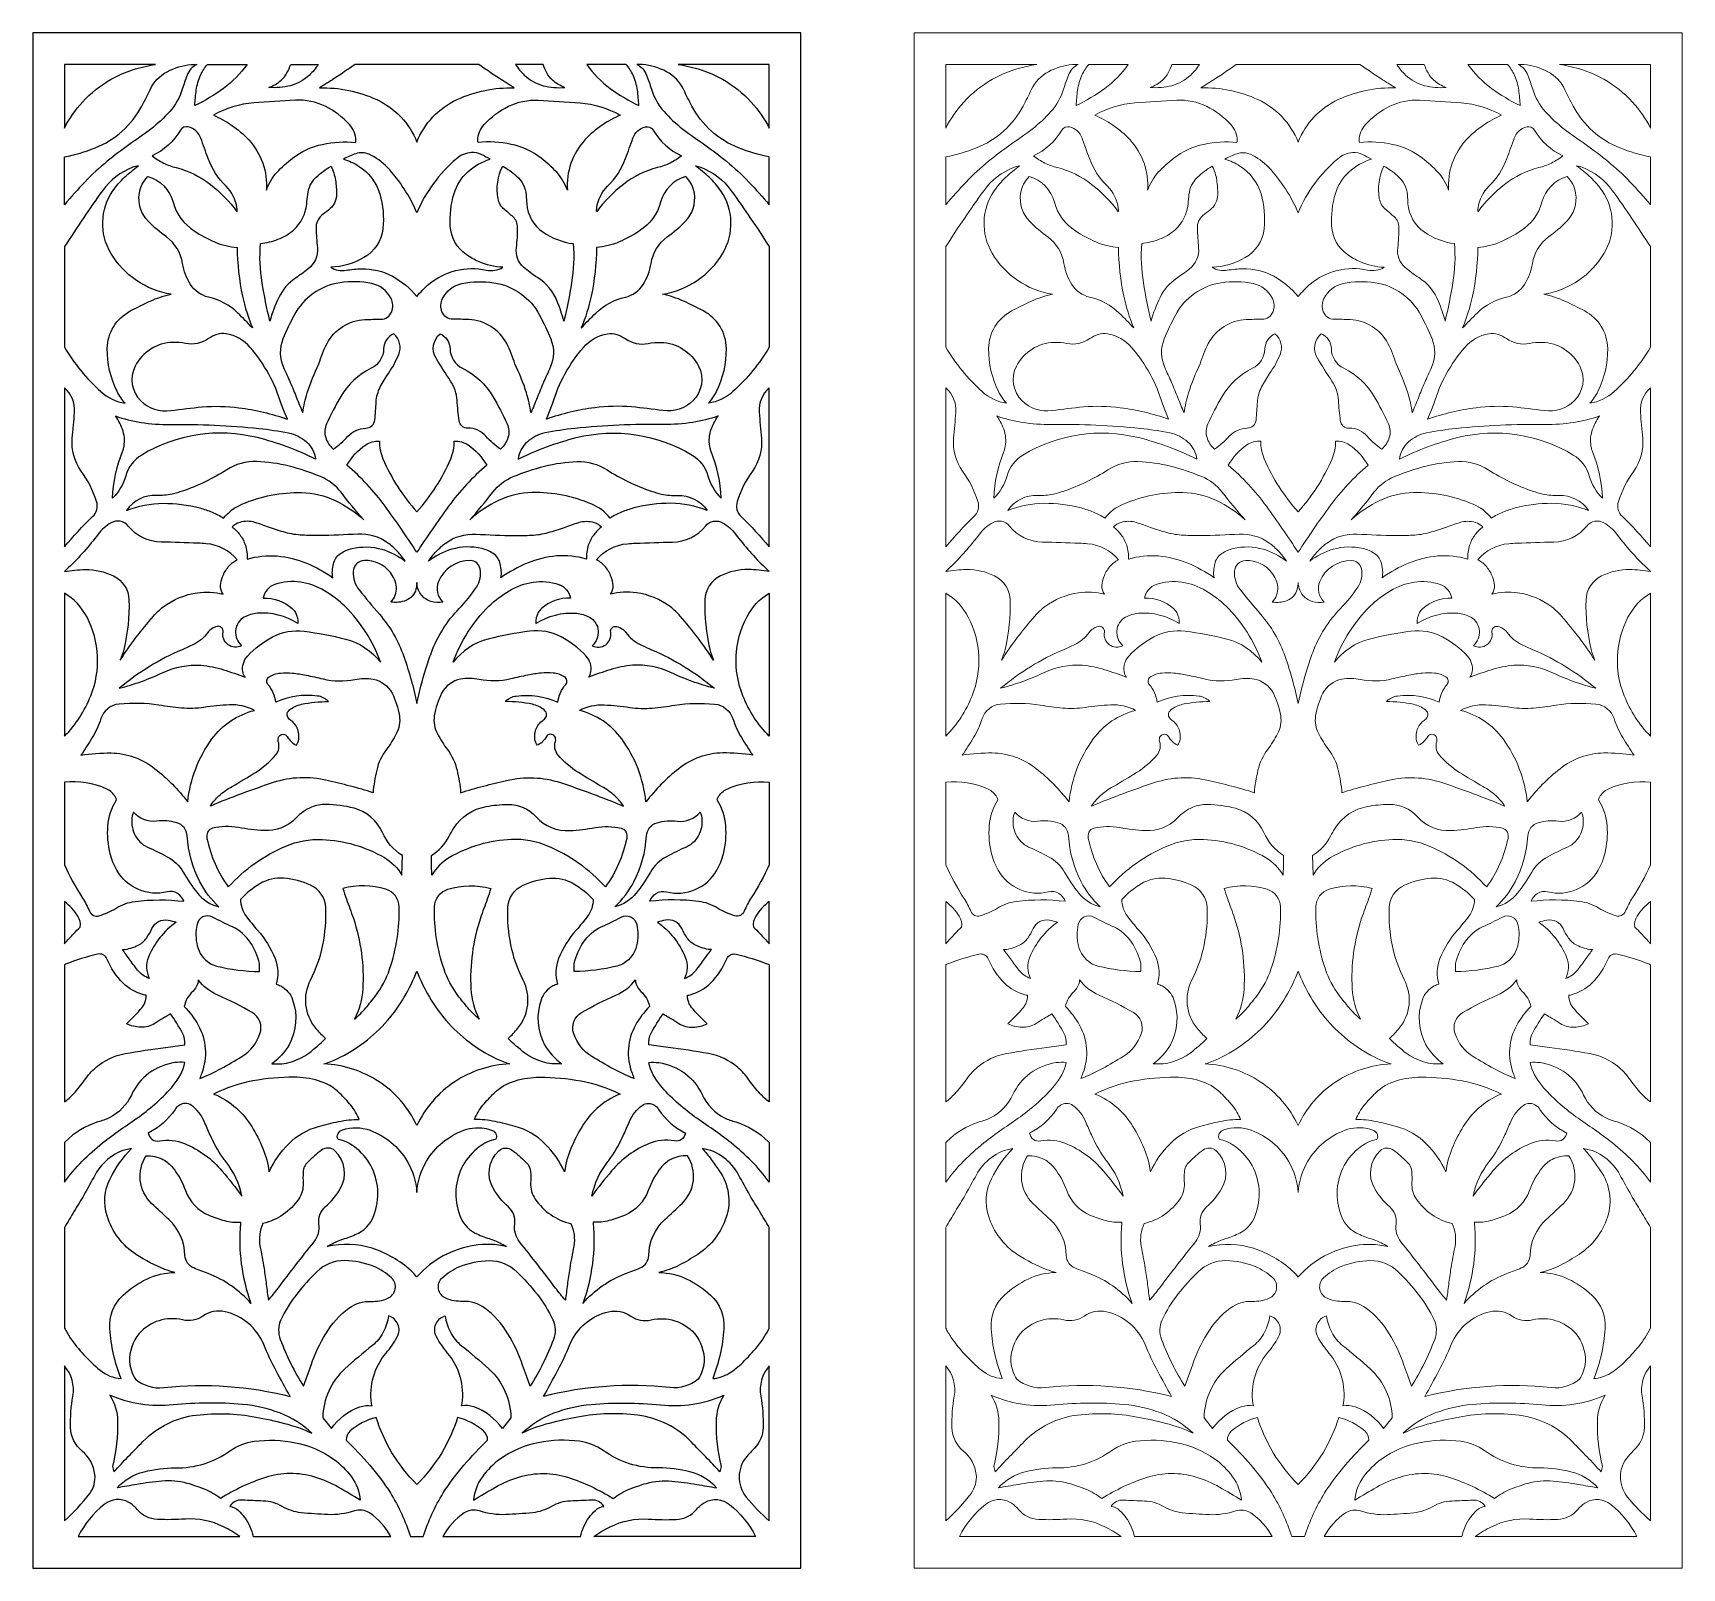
# Model space of a CAD drawing. Header units: centimetres. Extents: x -9.6 to 10.1, y -9.4 to 9.
import ezdxf

# ---------------------------------------------------------------- set-up
doc = ezdxf.new("R2010")
doc.units = ezdxf.units.CM
doc.header["$MEASUREMENT"] = 0
doc.layers.add('layer 1', color=7, linetype='Continuous')

msp = doc.modelspace()

# ---------------------------------------------------------------- linework, layer by layer
at = {"layer": 'layer 1', "color": 242}
for points, knots in [([(-9.62121, 8.97138), (-9.62121, 8.97138), (-0.42024, 8.97138), (-0.42024, 8.97138), (-0.42024, 8.97138), (-0.42024, 8.97138), (-0.42024, -9.43052), (-0.42024, -9.43052), (-0.42024, -9.43052), (-0.42024, -9.43052), (-9.62121, -9.43052), (-9.62121, -9.43052), (-9.62121, -9.43052), (-9.62121, -9.43052), (-9.62121, 8.97138), (-9.62121, 8.97138)], [0, 0, 0, 0, 0.2, 0.2, 0.2, 0.2, 0.4, 0.4, 0.4, 0.4, 0.6, 0.6, 0.6, 0.6, 1, 1, 1, 1]), ([(-7.72645, 8.59431), (-7.8264, 8.58351), (-7.92338, 8.554), (-8.01242, 8.5073), (-8.01242, 8.5073), (-8.10305, 8.45974), (-8.17551, 8.3838), (-8.21872, 8.291), (-8.21872, 8.291), (-8.2495, 8.22496), (-8.28198, 8.1597), (-8.31618, 8.09534), (-8.31618, 8.09534), (-8.43729, 7.86719), (-8.6357, 7.68945), (-8.87569, 7.59396), (-8.87569, 7.59396), (-8.99496, 7.54649), (-9.11828, 7.50991), (-9.24412, 7.48465), (-9.24412, 7.48465), (-9.24412, 7.48465), (-9.24412, 6.91151), (-9.24412, 6.91151), (-9.24412, 6.91151), (-9.16543, 7.00504), (-9.08379, 7.09604), (-8.9993, 7.18436), (-8.9993, 7.18436), (-8.91476, 7.27272), (-8.82503, 7.35602), (-8.73061, 7.43374), (-8.73061, 7.43374), (-8.64598, 7.50112), (-8.5596, 7.56629), (-8.47157, 7.62916), (-8.47157, 7.62916), (-8.38339, 7.69217), (-8.29566, 7.75577), (-8.20838, 7.81999), (-8.20838, 7.81999), (-8.12645, 7.88237), (-8.05091, 7.95267), (-7.98281, 8.02987), (-7.98281, 8.02987), (-7.91414, 8.10778), (-7.86262, 8.19922), (-7.83162, 8.29834), (-7.83162, 8.29834), (-7.81414, 8.35421), (-7.79509, 8.40962), (-7.77453, 8.46444), (-7.77453, 8.46444), (-7.7532, 8.52127), (-7.71082, 8.56776), (-7.65622, 8.59431), (-7.65622, 8.59431), (-7.65622, 8.59431), (-7.72645, 8.59431), (-7.72645, 8.59431)], [0, 0, 0, 0, 0.0625, 0.0625, 0.0625, 0.0625, 0.125, 0.125, 0.125, 0.125, 0.1875, 0.1875, 0.1875, 0.1875, 0.25, 0.25, 0.25, 0.25, 0.3125, 0.3125, 0.3125, 0.3125, 0.375, 0.375, 0.375, 0.375, 0.4375, 0.4375, 0.4375, 0.4375, 0.5, 0.5, 0.5, 0.5, 0.5625, 0.5625, 0.5625, 0.5625, 0.625, 0.625, 0.625, 0.625, 0.6875, 0.6875, 0.6875, 0.6875, 0.75, 0.75, 0.75, 0.75, 0.8125, 0.8125, 0.8125, 0.8125, 0.875, 0.875, 0.875, 0.875, 1, 1, 1, 1]), ([(-9.24412, 7.83115), (-9.24412, 7.83115), (-9.24412, 8.59431), (-9.24412, 8.59431), (-9.24412, 8.59431), (-9.24412, 8.59431), (-8.15441, 8.59431), (-8.15441, 8.59431), (-8.15441, 8.59431), (-8.24671, 8.57971), (-8.33773, 8.55802), (-8.42672, 8.52945), (-8.42672, 8.52945), (-8.51578, 8.50084), (-8.60171, 8.46334), (-8.68328, 8.41752), (-8.68328, 8.41752), (-8.81191, 8.34402), (-8.92826, 8.25096), (-9.02818, 8.14159), (-9.02818, 8.14159), (-9.1136, 8.04812), (-9.18619, 7.94376), (-9.24412, 7.83115)], [0, 0, 0, 0, 0.14285714, 0.14285714, 0.14285714, 0.14285714, 0.28571429, 0.28571429, 0.28571429, 0.28571429, 0.42857143, 0.42857143, 0.42857143, 0.42857143, 0.57142857, 0.57142857, 0.57142857, 0.57142857, 0.71428571, 0.71428571, 0.71428571, 0.71428571, 1, 1, 1, 1]), ([(-7.05618, 8.59431), (-7.05618, 8.59431), (-7.5284, 8.59431), (-7.5284, 8.59431), (-7.5284, 8.59431), (-7.56242, 8.55573), (-7.59058, 8.5124), (-7.61204, 8.46566), (-7.61204, 8.46566), (-7.63751, 8.40877), (-7.65496, 8.34864), (-7.66394, 8.28695), (-7.66394, 8.28695), (-7.67287, 8.22554), (-7.67854, 8.16368), (-7.6809, 8.10166), (-7.6809, 8.10166), (-7.56008, 8.15958), (-7.44481, 8.22844), (-7.33656, 8.30742), (-7.33656, 8.30742), (-7.22775, 8.38677), (-7.13302, 8.4837), (-7.05618, 8.59431), (-7.05618, 8.59431), (-7.05618, 8.59431), (-7.05618, 8.59431), (-7.05618, 8.59431)], [0, 0, 0, 0, 0.125, 0.125, 0.125, 0.125, 0.25, 0.25, 0.25, 0.25, 0.375, 0.375, 0.375, 0.375, 0.5, 0.5, 0.5, 0.5, 0.625, 0.625, 0.625, 0.625, 0.75, 0.75, 0.75, 0.75, 1, 1, 1, 1]), ([(-6.20162, 8.59431), (-6.20162, 8.59431), (-6.53266, 8.59431), (-6.53266, 8.59431), (-6.53266, 8.59431), (-6.54431, 8.55926), (-6.55943, 8.52547), (-6.57779, 8.49344), (-6.57779, 8.49344), (-6.59619, 8.46129), (-6.61913, 8.43198), (-6.6459, 8.4064), (-6.6459, 8.4064), (-6.6882, 8.36677), (-6.73879, 8.33701), (-6.79399, 8.31928), (-6.79399, 8.31928), (-6.70716, 8.31035), (-6.61947, 8.31725), (-6.53511, 8.33966), (-6.53511, 8.33966), (-6.45012, 8.36225), (-6.3722, 8.40577), (-6.3084, 8.46631), (-6.3084, 8.46631), (-6.26798, 8.50471), (-6.23214, 8.54765), (-6.20162, 8.59431)], [0, 0, 0, 0, 0.125, 0.125, 0.125, 0.125, 0.25, 0.25, 0.25, 0.25, 0.375, 0.375, 0.375, 0.375, 0.5, 0.5, 0.5, 0.5, 0.625, 0.625, 0.625, 0.625, 0.75, 0.75, 0.75, 0.75, 1, 1, 1, 1]), ([(-5.02074, 7.66351), (-5.10975, 7.88892), (-5.28195, 8.07133), (-5.50196, 8.17301), (-5.50196, 8.17301), (-5.7169, 8.2724), (-5.95189, 8.32045), (-6.18859, 8.31336), (-6.18859, 8.31336), (-6.12893, 8.34963), (-6.06986, 8.38683), (-6.01135, 8.42494), (-6.01135, 8.42494), (-5.92724, 8.47996), (-5.84409, 8.53643), (-5.76192, 8.59431), (-5.76192, 8.59431), (-5.76192, 8.59431), (-4.27951, 8.59431), (-4.27951, 8.59431), (-4.27951, 8.59431), (-4.19735, 8.53641), (-4.11419, 8.47996), (-4.03008, 8.42494), (-4.03008, 8.42494), (-3.97159, 8.38683), (-3.91249, 8.34963), (-3.85283, 8.31336), (-3.85283, 8.31336), (-4.08953, 8.32043), (-4.32454, 8.2724), (-4.53949, 8.17301), (-4.53949, 8.17301), (-4.75945, 8.07127), (-4.93174, 7.88894), (-5.02074, 7.66351)], [0, 0, 0, 0, 0.1, 0.1, 0.1, 0.1, 0.2, 0.2, 0.2, 0.2, 0.3, 0.3, 0.3, 0.3, 0.4, 0.4, 0.4, 0.4, 0.5, 0.5, 0.5, 0.5, 0.6, 0.6, 0.6, 0.6, 0.7, 0.7, 0.7, 0.7, 0.8, 0.8, 0.8, 0.8, 1, 1, 1, 1]), ([(-3.83981, 8.59431), (-3.83981, 8.59431), (-3.50879, 8.59431), (-3.50879, 8.59431), (-3.50879, 8.59431), (-3.49711, 8.55926), (-3.48199, 8.52547), (-3.46366, 8.49342), (-3.46366, 8.49342), (-3.44524, 8.46129), (-3.42231, 8.43198), (-3.39554, 8.4064), (-3.39554, 8.4064), (-3.35323, 8.36674), (-3.30266, 8.33701), (-3.24746, 8.31928), (-3.24746, 8.31928), (-3.33424, 8.31035), (-3.422, 8.31725), (-3.50633, 8.33966), (-3.50633, 8.33966), (-3.5913, 8.36222), (-3.66927, 8.4058), (-3.73302, 8.46631), (-3.73302, 8.46631), (-3.77347, 8.50469), (-3.8093, 8.54765), (-3.83981, 8.59431)], [0, 0, 0, 0, 0.125, 0.125, 0.125, 0.125, 0.25, 0.25, 0.25, 0.25, 0.375, 0.375, 0.375, 0.375, 0.5, 0.5, 0.5, 0.5, 0.625, 0.625, 0.625, 0.625, 0.75, 0.75, 0.75, 0.75, 1, 1, 1, 1]), ([(-2.98525, 8.59431), (-2.98525, 8.59431), (-2.51302, 8.59431), (-2.51302, 8.59431), (-2.51302, 8.59431), (-2.47903, 8.55573), (-2.45087, 8.51238), (-2.42941, 8.46566), (-2.42941, 8.46566), (-2.40394, 8.40879), (-2.38646, 8.34864), (-2.37751, 8.28695), (-2.37751, 8.28695), (-2.36858, 8.22554), (-2.36291, 8.16368), (-2.36052, 8.10166), (-2.36052, 8.10166), (-2.48135, 8.15956), (-2.59664, 8.22844), (-2.70489, 8.3074), (-2.70489, 8.3074), (-2.81367, 8.38674), (-2.90845, 8.48374), (-2.98525, 8.59431)], [0, 0, 0, 0, 0.14285714, 0.14285714, 0.14285714, 0.14285714, 0.28571429, 0.28571429, 0.28571429, 0.28571429, 0.42857143, 0.42857143, 0.42857143, 0.42857143, 0.57142857, 0.57142857, 0.57142857, 0.57142857, 0.71428571, 0.71428571, 0.71428571, 0.71428571, 1, 1, 1, 1]), ([(-0.79731, 6.91151), (-0.876, 7.00504), (-0.95766, 7.09604), (-1.04215, 7.18436), (-1.04215, 7.18436), (-1.12669, 7.27274), (-1.2164, 7.356), (-1.31081, 7.43374), (-1.31081, 7.43374), (-1.39546, 7.50112), (-1.48183, 7.56629), (-1.56985, 7.62916), (-1.56985, 7.62916), (-1.65803, 7.69217), (-1.74577, 7.75577), (-1.83307, 7.81999), (-1.83307, 7.81999), (-1.91498, 7.88235), (-1.99054, 7.95267), (-2.05861, 8.02987), (-2.05861, 8.02987), (-2.12729, 8.10775), (-2.1788, 8.19924), (-2.20983, 8.29834), (-2.20983, 8.29834), (-2.22731, 8.35421), (-2.24634, 8.40962), (-2.26692, 8.46444), (-2.26692, 8.46444), (-2.28827, 8.52129), (-2.33058, 8.56776), (-2.3852, 8.59431), (-2.3852, 8.59431), (-2.3852, 8.59431), (-2.31499, 8.59431), (-2.31499, 8.59431), (-2.31499, 8.59431), (-2.21507, 8.58351), (-2.11804, 8.554), (-2.02903, 8.5073), (-2.02903, 8.5073), (-1.93844, 8.45976), (-1.86594, 8.38375), (-1.82272, 8.291), (-1.82272, 8.291), (-1.79195, 8.22496), (-1.75944, 8.1597), (-1.72527, 8.09534), (-1.72527, 8.09534), (-1.60404, 7.86712), (-1.40586, 7.68945), (-1.16574, 7.59396), (-1.16574, 7.59396), (-1.04647, 7.54649), (-0.92317, 7.50991), (-0.79731, 7.48465), (-0.79731, 7.48465), (-0.79731, 7.48465), (-0.79731, 6.91151), (-0.79731, 6.91151), (-0.79731, 6.91151), (-0.79731, 6.91151), (-0.79731, 6.91151), (-0.79731, 6.91151)], [0, 0, 0, 0, 0.05882353, 0.05882353, 0.05882353, 0.05882353, 0.11764706, 0.11764706, 0.11764706, 0.11764706, 0.17647059, 0.17647059, 0.17647059, 0.17647059, 0.23529412, 0.23529412, 0.23529412, 0.23529412, 0.29411765, 0.29411765, 0.29411765, 0.29411765, 0.35294118, 0.35294118, 0.35294118, 0.35294118, 0.41176471, 0.41176471, 0.41176471, 0.41176471, 0.47058824, 0.47058824, 0.47058824, 0.47058824, 0.52941176, 0.52941176, 0.52941176, 0.52941176, 0.58823529, 0.58823529, 0.58823529, 0.58823529, 0.64705882, 0.64705882, 0.64705882, 0.64705882, 0.70588235, 0.70588235, 0.70588235, 0.70588235, 0.76470588, 0.76470588, 0.76470588, 0.76470588, 0.82352941, 0.82352941, 0.82352941, 0.82352941, 0.88235294, 0.88235294, 0.88235294, 0.88235294, 1, 1, 1, 1]), ([(-1.88704, 8.59431), (-1.88704, 8.59431), (-0.79731, 8.59431), (-0.79731, 8.59431), (-0.79731, 8.59431), (-0.79731, 8.59431), (-0.79731, 7.83115), (-0.79731, 7.83115), (-0.79731, 7.83115), (-0.85523, 7.94374), (-0.92785, 8.04812), (-1.01327, 8.14159), (-1.01327, 8.14159), (-1.11319, 8.25096), (-1.22954, 8.34405), (-1.35817, 8.41752), (-1.35817, 8.41752), (-1.43974, 8.46334), (-1.52567, 8.50084), (-1.61475, 8.52945), (-1.61475, 8.52945), (-1.70372, 8.55802), (-1.79474, 8.57971), (-1.88704, 8.59431)], [0, 0, 0, 0, 0.14285714, 0.14285714, 0.14285714, 0.14285714, 0.28571429, 0.28571429, 0.28571429, 0.28571429, 0.42857143, 0.42857143, 0.42857143, 0.42857143, 0.57142857, 0.57142857, 0.57142857, 0.57142857, 0.71428571, 0.71428571, 0.71428571, 0.71428571, 1, 1, 1, 1]), ([(-7.45655, 7.98601), (-7.30984, 8.07118), (-7.14539, 8.12148), (-6.97612, 8.13302), (-6.97612, 8.13302), (-6.80904, 8.1444), (-6.6419, 8.15495), (-6.47471, 8.16469), (-6.47471, 8.16469), (-6.35157, 8.17187), (-6.22861, 8.14696), (-6.11796, 8.09246), (-6.11796, 8.09246), (-6.00815, 8.03838), (-5.90962, 7.9638), (-5.82774, 7.87281), (-5.82774, 7.87281), (-5.78093, 7.82078), (-5.75364, 7.75408), (-5.75054, 7.68416), (-5.75054, 7.68416), (-5.75015, 7.67546), (-5.75153, 7.66675), (-5.75458, 7.65858), (-5.75458, 7.65858), (-5.88713, 7.67201), (-6.02093, 7.66452), (-6.15116, 7.63638), (-6.15116, 7.63638), (-6.28217, 7.60808), (-6.40522, 7.55108), (-6.51156, 7.46946), (-6.51156, 7.46946), (-6.57788, 7.41853), (-6.63978, 7.36216), (-6.69668, 7.30088), (-6.69668, 7.30088), (-6.75411, 7.23902), (-6.7977, 7.16568), (-6.82459, 7.08567), (-6.82459, 7.08567), (-6.81608, 7.19538), (-6.83073, 7.30563), (-6.8676, 7.40931), (-6.8676, 7.40931), (-6.9044, 7.51286), (-6.96138, 7.60806), (-7.03523, 7.68947), (-7.03523, 7.68947), (-7.0968, 7.75586), (-7.16555, 7.8152), (-7.24024, 7.8664), (-7.24024, 7.8664), (-7.30835, 7.9131), (-7.38079, 7.95314), (-7.45655, 7.98601)], [0, 0, 0, 0, 0.06666667, 0.06666667, 0.06666667, 0.06666667, 0.13333333, 0.13333333, 0.13333333, 0.13333333, 0.2, 0.2, 0.2, 0.2, 0.26666667, 0.26666667, 0.26666667, 0.26666667, 0.33333333, 0.33333333, 0.33333333, 0.33333333, 0.4, 0.4, 0.4, 0.4, 0.46666667, 0.46666667, 0.46666667, 0.46666667, 0.53333333, 0.53333333, 0.53333333, 0.53333333, 0.6, 0.6, 0.6, 0.6, 0.66666667, 0.66666667, 0.66666667, 0.66666667, 0.73333333, 0.73333333, 0.73333333, 0.73333333, 0.8, 0.8, 0.8, 0.8, 0.86666667, 0.86666667, 0.86666667, 0.86666667, 1, 1, 1, 1]), ([(-2.58489, 7.98601), (-2.73166, 8.0712), (-2.89599, 8.1215), (-3.06531, 8.13302), (-3.06531, 8.13302), (-3.23241, 8.1444), (-3.39955, 8.15495), (-3.56674, 8.16469), (-3.56674, 8.16469), (-3.68992, 8.17184), (-3.81279, 8.14699), (-3.92347, 8.09246), (-3.92347, 8.09246), (-4.03332, 8.03835), (-4.1318, 7.96383), (-4.21371, 7.87281), (-4.21371, 7.87281), (-4.26054, 7.82073), (-4.28783, 7.75406), (-4.29089, 7.68407), (-4.29089, 7.68407), (-4.29127, 7.67539), (-4.2899, 7.66673), (-4.28686, 7.65858), (-4.28686, 7.65858), (-4.15434, 7.67201), (-4.02049, 7.6645), (-3.89029, 7.63638), (-3.89029, 7.63638), (-3.75932, 7.60808), (-3.6362, 7.55106), (-3.52989, 7.46946), (-3.52989, 7.46946), (-3.46357, 7.41856), (-3.40166, 7.36216), (-3.34477, 7.30088), (-3.34477, 7.30088), (-3.28736, 7.23904), (-3.24374, 7.16564), (-3.21684, 7.08567), (-3.21684, 7.08567), (-3.22537, 7.19536), (-3.2107, 7.30565), (-3.17385, 7.40931), (-3.17385, 7.40931), (-3.13705, 7.51284), (-3.08004, 7.60808), (-3.00621, 7.68947), (-3.00621, 7.68947), (-2.94464, 7.75586), (-2.87587, 7.8152), (-2.80119, 7.8664), (-2.80119, 7.8664), (-2.7331, 7.9131), (-2.66064, 7.95314), (-2.58489, 7.98601)], [0, 0, 0, 0, 0.06666667, 0.06666667, 0.06666667, 0.06666667, 0.13333333, 0.13333333, 0.13333333, 0.13333333, 0.2, 0.2, 0.2, 0.2, 0.26666667, 0.26666667, 0.26666667, 0.26666667, 0.33333333, 0.33333333, 0.33333333, 0.33333333, 0.4, 0.4, 0.4, 0.4, 0.46666667, 0.46666667, 0.46666667, 0.46666667, 0.53333333, 0.53333333, 0.53333333, 0.53333333, 0.6, 0.6, 0.6, 0.6, 0.66666667, 0.66666667, 0.66666667, 0.66666667, 0.73333333, 0.73333333, 0.73333333, 0.73333333, 0.8, 0.8, 0.8, 0.8, 0.86666667, 0.86666667, 0.86666667, 0.86666667, 1, 1, 1, 1]), ([(-8.19146, 7.49936), (-8.05059, 7.56561), (-7.93287, 7.67253), (-7.85349, 7.80645), (-7.85349, 7.80645), (-7.83428, 7.83889), (-7.79603, 7.8549), (-7.75941, 7.84588), (-7.75941, 7.84588), (-7.69026, 7.82885), (-7.63427, 7.77813), (-7.61045, 7.711), (-7.61045, 7.711), (-7.58147, 7.62927), (-7.55193, 7.54773), (-7.52186, 7.46641), (-7.52186, 7.46641), (-7.47558, 7.34131), (-7.40229, 7.22806), (-7.30712, 7.13464), (-7.30712, 7.13464), (-7.23616, 7.06502), (-7.19039, 6.97369), (-7.17702, 6.87518), (-7.17702, 6.87518), (-7.17493, 6.85966), (-7.17466, 6.84393), (-7.17626, 6.82832), (-7.17626, 6.82832), (-7.26644, 6.9522), (-7.37386, 7.06252), (-7.49529, 7.15599), (-7.49529, 7.15599), (-7.61735, 7.24991), (-7.75707, 7.3182), (-7.90617, 7.35681), (-7.90617, 7.35681), (-7.95807, 7.37026), (-8.0085, 7.38884), (-8.05673, 7.41226), (-8.05673, 7.41226), (-8.10501, 7.43572), (-8.15025, 7.46499), (-8.19146, 7.49938), (-8.19146, 7.49938), (-8.19146, 7.49938), (-8.19146, 7.49936), (-8.19146, 7.49936)], [0, 0, 0, 0, 0.07692308, 0.07692308, 0.07692308, 0.07692308, 0.15384615, 0.15384615, 0.15384615, 0.15384615, 0.23076923, 0.23076923, 0.23076923, 0.23076923, 0.30769231, 0.30769231, 0.30769231, 0.30769231, 0.38461538, 0.38461538, 0.38461538, 0.38461538, 0.46153846, 0.46153846, 0.46153846, 0.46153846, 0.53846154, 0.53846154, 0.53846154, 0.53846154, 0.61538462, 0.61538462, 0.61538462, 0.61538462, 0.69230769, 0.69230769, 0.69230769, 0.69230769, 0.76923077, 0.76923077, 0.76923077, 0.76923077, 0.84615385, 0.84615385, 0.84615385, 0.84615385, 1, 1, 1, 1]), ([(-1.84999, 7.49936), (-1.99081, 7.56557), (-2.10857, 7.6726), (-2.18794, 7.80645), (-2.18794, 7.80645), (-2.20719, 7.83891), (-2.24539, 7.85493), (-2.28204, 7.84588), (-2.28204, 7.84588), (-2.35117, 7.82883), (-2.40707, 7.77824), (-2.43089, 7.71113), (-2.43089, 7.71113), (-2.45993, 7.62936), (-2.48949, 7.54777), (-2.51959, 7.46641), (-2.51959, 7.46641), (-2.56582, 7.34135), (-2.63918, 7.22804), (-2.73431, 7.13464), (-2.73431, 7.13464), (-2.80528, 7.06497), (-2.85106, 6.97373), (-2.8644, 6.87518), (-2.8644, 6.87518), (-2.86652, 6.85966), (-2.86679, 6.84393), (-2.86519, 6.82832), (-2.86519, 6.82832), (-2.77503, 6.9522), (-2.66757, 7.06254), (-2.54613, 7.15599), (-2.54613, 7.15599), (-2.42412, 7.24989), (-2.28433, 7.3182), (-2.13525, 7.35681), (-2.13525, 7.35681), (-2.08336, 7.37026), (-2.03292, 7.38882), (-1.98471, 7.41226), (-1.98471, 7.41226), (-1.93644, 7.43574), (-1.8912, 7.46499), (-1.84999, 7.49938), (-1.84999, 7.49938), (-1.84999, 7.49938), (-1.84999, 7.49936), (-1.84999, 7.49936)], [0, 0, 0, 0, 0.07692308, 0.07692308, 0.07692308, 0.07692308, 0.15384615, 0.15384615, 0.15384615, 0.15384615, 0.23076923, 0.23076923, 0.23076923, 0.23076923, 0.30769231, 0.30769231, 0.30769231, 0.30769231, 0.38461538, 0.38461538, 0.38461538, 0.38461538, 0.46153846, 0.46153846, 0.46153846, 0.46153846, 0.53846154, 0.53846154, 0.53846154, 0.53846154, 0.61538462, 0.61538462, 0.61538462, 0.61538462, 0.69230769, 0.69230769, 0.69230769, 0.69230769, 0.76923077, 0.76923077, 0.76923077, 0.76923077, 0.84615385, 0.84615385, 0.84615385, 0.84615385, 1, 1, 1, 1]), ([(-5.89806, 7.45997), (-5.85141, 7.48544), (-5.80273, 7.50696), (-5.75249, 7.52438), (-5.75249, 7.52438), (-5.70053, 7.5424), (-5.64357, 7.5397), (-5.59352, 7.51691), (-5.59352, 7.51691), (-5.5106, 7.47912), (-5.43582, 7.42549), (-5.37349, 7.35903), (-5.37349, 7.35903), (-5.2245, 7.20028), (-5.10503, 7.01613), (-5.02074, 6.81543), (-5.02074, 6.81543), (-4.91555, 7.06583), (-4.75299, 7.28815), (-4.54633, 7.46436), (-4.54633, 7.46436), (-4.49591, 7.50735), (-4.43295, 7.53295), (-4.36683, 7.53733), (-4.36683, 7.53733), (-4.32645, 7.54001), (-4.28605, 7.53216), (-4.24961, 7.51457), (-4.24961, 7.51457), (-4.21375, 7.49725), (-4.17832, 7.47905), (-4.14339, 7.45997), (-4.14339, 7.45997), (-4.24221, 7.42805), (-4.33314, 7.37564), (-4.4103, 7.3061), (-4.4103, 7.3061), (-4.48806, 7.23605), (-4.54495, 7.14591), (-4.57474, 7.04558), (-4.57474, 7.04558), (-4.61219, 6.91945), (-4.62756, 6.78785), (-4.62013, 6.65648), (-4.62013, 6.65648), (-4.61235, 6.51919), (-4.54214, 6.39312), (-4.42946, 6.31427), (-4.42946, 6.31427), (-4.38283, 6.28163), (-4.33307, 6.25374), (-4.28088, 6.23099), (-4.28088, 6.23099), (-4.1884, 6.19068), (-4.08944, 6.1674), (-3.98868, 6.16225), (-3.98868, 6.16225), (-4.04877, 6.12587), (-4.12055, 6.11397), (-4.18916, 6.12895), (-4.18916, 6.12895), (-4.43232, 6.18202), (-4.68614, 6.11942), (-4.87656, 5.95918), (-4.87656, 5.95918), (-4.92945, 5.91471), (-4.97772, 5.86506), (-5.02074, 5.81096), (-5.02074, 5.81096), (-5.10057, 5.91142), (-5.19993, 5.99463), (-5.31288, 6.05557), (-5.31288, 6.05557), (-5.4266, 6.11694), (-5.55433, 6.14749), (-5.6835, 6.14416), (-5.6835, 6.14416), (-5.74579, 6.14247), (-5.8079, 6.13663), (-5.86942, 6.12666), (-5.86942, 6.12666), (-5.93282, 6.11638), (-5.99781, 6.129), (-6.05276, 6.16225), (-6.05276, 6.16225), (-5.91295, 6.1694), (-5.77683, 6.20924), (-5.65522, 6.2786), (-5.65522, 6.2786), (-5.52832, 6.35101), (-5.44388, 6.47975), (-5.42815, 6.62503), (-5.42815, 6.62503), (-5.41295, 6.76531), (-5.42574, 6.90714), (-5.46583, 7.04243), (-5.46583, 7.04243), (-5.50689, 7.18087), (-5.59685, 7.29956), (-5.71909, 7.3764), (-5.71909, 7.3764), (-5.77506, 7.41158), (-5.83516, 7.43966), (-5.89806, 7.45997)], [0, 0, 0, 0, 0.03703704, 0.03703704, 0.03703704, 0.03703704, 0.07407407, 0.07407407, 0.07407407, 0.07407407, 0.11111111, 0.11111111, 0.11111111, 0.11111111, 0.14814815, 0.14814815, 0.14814815, 0.14814815, 0.18518519, 0.18518519, 0.18518519, 0.18518519, 0.22222222, 0.22222222, 0.22222222, 0.22222222, 0.25925926, 0.25925926, 0.25925926, 0.25925926, 0.2962963, 0.2962963, 0.2962963, 0.2962963, 0.33333333, 0.33333333, 0.33333333, 0.33333333, 0.37037037, 0.37037037, 0.37037037, 0.37037037, 0.40740741, 0.40740741, 0.40740741, 0.40740741, 0.44444444, 0.44444444, 0.44444444, 0.44444444, 0.48148148, 0.48148148, 0.48148148, 0.48148148, 0.51851852, 0.51851852, 0.51851852, 0.51851852, 0.55555556, 0.55555556, 0.55555556, 0.55555556, 0.59259259, 0.59259259, 0.59259259, 0.59259259, 0.62962963, 0.62962963, 0.62962963, 0.62962963, 0.66666667, 0.66666667, 0.66666667, 0.66666667, 0.7037037, 0.7037037, 0.7037037, 0.7037037, 0.74074074, 0.74074074, 0.74074074, 0.74074074, 0.77777778, 0.77777778, 0.77777778, 0.77777778, 0.81481481, 0.81481481, 0.81481481, 0.81481481, 0.85185185, 0.85185185, 0.85185185, 0.85185185, 0.88888889, 0.88888889, 0.88888889, 0.88888889, 0.92592593, 0.92592593, 0.92592593, 0.92592593, 1, 1, 1, 1]), ([(-9.24412, 6.41035), (-9.0979, 6.63702), (-8.94628, 6.86015), (-8.78937, 7.07957), (-8.78937, 7.07957), (-8.69772, 7.20777), (-8.57008, 7.30601), (-8.42271, 7.36185), (-8.42271, 7.36185), (-8.40182, 7.36976), (-8.38024, 7.37584), (-8.35829, 7.38002), (-8.35829, 7.38002), (-8.41547, 7.33634), (-8.47061, 7.29006), (-8.52356, 7.24136), (-8.52356, 7.24136), (-8.57665, 7.1925), (-8.62407, 7.13784), (-8.66495, 7.07838), (-8.66495, 7.07838), (-8.81672, 6.8552), (-8.82604, 6.56472), (-8.68859, 6.33245), (-8.68859, 6.33245), (-8.53261, 6.0688), (-8.2679, 5.88812), (-7.96552, 5.83912), (-7.96552, 5.83912), (-8.05219, 5.82113), (-8.13657, 5.79343), (-8.21706, 5.75659), (-8.21706, 5.75659), (-8.2973, 5.71983), (-8.37649, 5.6808), (-8.4545, 5.6395), (-8.4545, 5.6395), (-8.6218, 5.55089), (-8.72753, 5.37835), (-8.7303, 5.18905), (-8.7303, 5.18905), (-8.73293, 5.01043), (-8.69259, 4.83386), (-8.61264, 4.67417), (-8.61264, 4.67417), (-8.58691, 4.62277), (-8.55472, 4.57487), (-8.51684, 4.53164), (-8.51684, 4.53164), (-8.62578, 4.55058), (-8.72721, 4.59993), (-8.80939, 4.67397), (-8.80939, 4.67397), (-8.9806, 4.82817), (-9.12723, 5.00778), (-9.24412, 5.20639), (-9.24412, 5.20639), (-9.24412, 5.20639), (-9.24412, 6.41035), (-9.24412, 6.41035), (-9.24412, 6.41035), (-9.24412, 6.41035), (-9.24412, 6.41035), (-9.24412, 6.41035)], [0, 0, 0, 0, 0.05882353, 0.05882353, 0.05882353, 0.05882353, 0.11764706, 0.11764706, 0.11764706, 0.11764706, 0.17647059, 0.17647059, 0.17647059, 0.17647059, 0.23529412, 0.23529412, 0.23529412, 0.23529412, 0.29411765, 0.29411765, 0.29411765, 0.29411765, 0.35294118, 0.35294118, 0.35294118, 0.35294118, 0.41176471, 0.41176471, 0.41176471, 0.41176471, 0.47058824, 0.47058824, 0.47058824, 0.47058824, 0.52941176, 0.52941176, 0.52941176, 0.52941176, 0.58823529, 0.58823529, 0.58823529, 0.58823529, 0.64705882, 0.64705882, 0.64705882, 0.64705882, 0.70588235, 0.70588235, 0.70588235, 0.70588235, 0.76470588, 0.76470588, 0.76470588, 0.76470588, 0.82352941, 0.82352941, 0.82352941, 0.82352941, 0.88235294, 0.88235294, 0.88235294, 0.88235294, 1, 1, 1, 1]), ([(-6.04961, 7.37541), (-6.11454, 7.33679), (-6.17494, 7.29105), (-6.22971, 7.23907), (-6.22971, 7.23907), (-6.28611, 7.1855), (-6.32129, 7.11345), (-6.32881, 7.03604), (-6.32881, 7.03604), (-6.33254, 6.99758), (-6.3363, 6.95909), (-6.34012, 6.92062), (-6.34012, 6.92062), (-6.35204, 6.8004), (-6.40907, 6.68907), (-6.49966, 6.60914), (-6.49966, 6.60914), (-6.55417, 6.56107), (-6.61702, 6.52332), (-6.68507, 6.49781), (-6.68507, 6.49781), (-6.7528, 6.47244), (-6.82326, 6.45501), (-6.895, 6.44585), (-6.895, 6.44585), (-6.90701, 6.28946), (-6.90033, 6.13224), (-6.87504, 5.97745), (-6.87504, 5.97745), (-6.84985, 5.82315), (-6.81923, 5.66982), (-6.78326, 5.51768), (-6.78326, 5.51768), (-6.75539, 5.6154), (-6.71906, 5.71054), (-6.67468, 5.80198), (-6.67468, 5.80198), (-6.62962, 5.8948), (-6.56096, 5.97421), (-6.47561, 6.0322), (-6.47561, 6.0322), (-6.42542, 6.0663), (-6.37616, 6.10174), (-6.32786, 6.13847), (-6.32786, 6.13847), (-6.24796, 6.19925), (-6.20468, 6.29657), (-6.21313, 6.39661), (-6.21313, 6.39661), (-6.2197, 6.47469), (-6.22485, 6.55288), (-6.22854, 6.63117), (-6.22854, 6.63117), (-6.23127, 6.68887), (-6.20711, 6.74461), (-6.16315, 6.78209), (-6.16315, 6.78209), (-6.136, 6.80522), (-6.10795, 6.82726), (-6.07902, 6.84814), (-6.07902, 6.84814), (-6.01963, 6.89104), (-5.98424, 6.95965), (-5.98381, 7.03294), (-5.98381, 7.03294), (-5.98345, 7.09156), (-5.98773, 7.1501), (-5.99659, 7.20804), (-5.99659, 7.20804), (-6.00552, 7.26624), (-6.02341, 7.3227), (-6.04961, 7.37541)], [0, 0, 0, 0, 0.05263158, 0.05263158, 0.05263158, 0.05263158, 0.10526316, 0.10526316, 0.10526316, 0.10526316, 0.15789474, 0.15789474, 0.15789474, 0.15789474, 0.21052632, 0.21052632, 0.21052632, 0.21052632, 0.26315789, 0.26315789, 0.26315789, 0.26315789, 0.31578947, 0.31578947, 0.31578947, 0.31578947, 0.36842105, 0.36842105, 0.36842105, 0.36842105, 0.42105263, 0.42105263, 0.42105263, 0.42105263, 0.47368421, 0.47368421, 0.47368421, 0.47368421, 0.52631579, 0.52631579, 0.52631579, 0.52631579, 0.57894737, 0.57894737, 0.57894737, 0.57894737, 0.63157895, 0.63157895, 0.63157895, 0.63157895, 0.68421053, 0.68421053, 0.68421053, 0.68421053, 0.73684211, 0.73684211, 0.73684211, 0.73684211, 0.78947368, 0.78947368, 0.78947368, 0.78947368, 0.84210526, 0.84210526, 0.84210526, 0.84210526, 0.89473684, 0.89473684, 0.89473684, 0.89473684, 1, 1, 1, 1]), ([(-3.99183, 7.37541), (-4.0519, 7.25461), (-4.07156, 7.11777), (-4.04794, 6.98493), (-4.04794, 6.98493), (-4.03874, 6.93333), (-4.01104, 6.8869), (-3.96997, 6.85432), (-3.96997, 6.85432), (-3.93472, 6.82636), (-3.90061, 6.79698), (-3.86775, 6.76625), (-3.86775, 6.76625), (-3.83353, 6.73427), (-3.81385, 6.68963), (-3.81329, 6.6428), (-3.81329, 6.6428), (-3.8123, 6.56058), (-3.81711, 6.47836), (-3.82768, 6.39681), (-3.82768, 6.39681), (-3.83886, 6.31043), (-3.80726, 6.22411), (-3.74288, 6.16544), (-3.74288, 6.16544), (-3.69129, 6.11843), (-3.63553, 6.07625), (-3.57625, 6.0394), (-3.57625, 6.0394), (-3.46791, 5.97209), (-3.38418, 5.87152), (-3.3376, 5.75276), (-3.3376, 5.75276), (-3.30738, 5.67571), (-3.28088, 5.59725), (-3.25816, 5.51768), (-3.25816, 5.51768), (-3.22222, 5.66982), (-3.1916, 5.82315), (-3.16638, 5.97745), (-3.16638, 5.97745), (-3.1411, 6.13224), (-3.13442, 6.28946), (-3.14645, 6.44585), (-3.14645, 6.44585), (-3.2772, 6.46252), (-3.40207, 6.51048), (-3.51036, 6.58559), (-3.51036, 6.58559), (-3.62255, 6.6634), (-3.69377, 6.78767), (-3.70425, 6.92379), (-3.70425, 6.92379), (-3.70695, 6.95884), (-3.70949, 6.99391), (-3.71188, 7.029), (-3.71188, 7.029), (-3.71797, 7.11858), (-3.76017, 7.20177), (-3.82888, 7.25956), (-3.82888, 7.25956), (-3.87996, 7.30255), (-3.93447, 7.34129), (-3.99183, 7.37541)], [0, 0, 0, 0, 0.05882353, 0.05882353, 0.05882353, 0.05882353, 0.11764706, 0.11764706, 0.11764706, 0.11764706, 0.17647059, 0.17647059, 0.17647059, 0.17647059, 0.23529412, 0.23529412, 0.23529412, 0.23529412, 0.29411765, 0.29411765, 0.29411765, 0.29411765, 0.35294118, 0.35294118, 0.35294118, 0.35294118, 0.41176471, 0.41176471, 0.41176471, 0.41176471, 0.47058824, 0.47058824, 0.47058824, 0.47058824, 0.52941176, 0.52941176, 0.52941176, 0.52941176, 0.58823529, 0.58823529, 0.58823529, 0.58823529, 0.64705882, 0.64705882, 0.64705882, 0.64705882, 0.70588235, 0.70588235, 0.70588235, 0.70588235, 0.76470588, 0.76470588, 0.76470588, 0.76470588, 0.82352941, 0.82352941, 0.82352941, 0.82352941, 0.88235294, 0.88235294, 0.88235294, 0.88235294, 1, 1, 1, 1]), ([(-0.79731, 6.41035), (-0.94355, 6.63702), (-1.09517, 6.86015), (-1.25208, 7.07957), (-1.25208, 7.07957), (-1.34377, 7.2078), (-1.4713, 7.30599), (-1.61871, 7.36185), (-1.61871, 7.36185), (-1.63963, 7.36976), (-1.66118, 7.37584), (-1.68316, 7.38002), (-1.68316, 7.38002), (-1.62598, 7.33634), (-1.57082, 7.29006), (-1.51789, 7.24134), (-1.51789, 7.24134), (-1.4648, 7.1925), (-1.41735, 7.13784), (-1.37648, 7.07838), (-1.37648, 7.07838), (-1.22472, 6.85543), (-1.21564, 6.56454), (-1.3529, 6.33236), (-1.3529, 6.33236), (-1.50873, 6.06889), (-1.77377, 5.88816), (-2.07593, 5.83912), (-2.07593, 5.83912), (-1.98926, 5.82113), (-1.90485, 5.79343), (-1.82439, 5.75659), (-1.82439, 5.75659), (-1.74412, 5.71985), (-1.66494, 5.6808), (-1.58695, 5.6395), (-1.58695, 5.6395), (-1.41971, 5.55102), (-1.31401, 5.37821), (-1.31115, 5.18905), (-1.31115, 5.18905), (-1.3085, 5.01048), (-1.34888, 4.83382), (-1.4288, 4.67415), (-1.4288, 4.67415), (-1.45452, 4.62277), (-1.48673, 4.57485), (-1.52461, 4.53164), (-1.52461, 4.53164), (-1.41562, 4.5506), (-1.31423, 4.59991), (-1.23203, 4.67397), (-1.23203, 4.67397), (-1.0608, 4.82822), (-0.91422, 5.00775), (-0.79731, 5.20639), (-0.79731, 5.20639), (-0.79731, 5.20639), (-0.79731, 6.41035), (-0.79731, 6.41035), (-0.79731, 6.41035), (-0.79731, 6.41035), (-0.79731, 6.41035), (-0.79731, 6.41035)], [0, 0, 0, 0, 0.05882353, 0.05882353, 0.05882353, 0.05882353, 0.11764706, 0.11764706, 0.11764706, 0.11764706, 0.17647059, 0.17647059, 0.17647059, 0.17647059, 0.23529412, 0.23529412, 0.23529412, 0.23529412, 0.29411765, 0.29411765, 0.29411765, 0.29411765, 0.35294118, 0.35294118, 0.35294118, 0.35294118, 0.41176471, 0.41176471, 0.41176471, 0.41176471, 0.47058824, 0.47058824, 0.47058824, 0.47058824, 0.52941176, 0.52941176, 0.52941176, 0.52941176, 0.58823529, 0.58823529, 0.58823529, 0.58823529, 0.64705882, 0.64705882, 0.64705882, 0.64705882, 0.70588235, 0.70588235, 0.70588235, 0.70588235, 0.76470588, 0.76470588, 0.76470588, 0.76470588, 0.82352941, 0.82352941, 0.82352941, 0.82352941, 0.88235294, 0.88235294, 0.88235294, 0.88235294, 1, 1, 1, 1]), ([(-8.24331, 7.24892), (-8.29818, 7.19578), (-8.33431, 7.12634), (-8.34627, 7.05091), (-8.34627, 7.05091), (-8.36555, 6.92656), (-8.32493, 6.80049), (-8.23661, 6.71085), (-8.23661, 6.71085), (-8.1702, 6.64343), (-8.09837, 6.58159), (-8.02182, 6.52593), (-8.02182, 6.52593), (-7.91749, 6.45006), (-7.8478, 6.33551), (-7.82831, 6.20798), (-7.82831, 6.20798), (-7.81461, 6.1182), (-7.78224, 6.03234), (-7.73327, 5.95587), (-7.73327, 5.95587), (-7.68434, 5.87952), (-7.60763, 5.82531), (-7.51934, 5.80475), (-7.51934, 5.80475), (-7.38641, 5.7738), (-7.26424, 5.70748), (-7.16582, 5.61288), (-7.16582, 5.61288), (-7.10605, 5.55543), (-7.04803, 5.49613), (-6.99186, 5.43512), (-6.99186, 5.43512), (-7.04255, 5.55813), (-7.08232, 5.68537), (-7.11068, 5.81532), (-7.11068, 5.81532), (-7.15048, 6.0082), (-7.17169, 6.20449), (-7.17403, 6.40144), (-7.17403, 6.40144), (-7.26714, 6.40686), (-7.35856, 6.42893), (-7.44389, 6.46657), (-7.44389, 6.46657), (-7.52865, 6.50396), (-7.61045, 6.54782), (-7.6885, 6.59776), (-7.6885, 6.59776), (-7.81318, 6.67751), (-7.9034, 6.80123), (-7.94135, 6.94426), (-7.94135, 6.94426), (-7.98065, 7.09237), (-8.09554, 7.20836), (-8.24331, 7.24892), (-8.24331, 7.24892), (-8.24331, 7.24892), (-8.24331, 7.24892), (-8.24331, 7.24892)], [0, 0, 0, 0, 0.0625, 0.0625, 0.0625, 0.0625, 0.125, 0.125, 0.125, 0.125, 0.1875, 0.1875, 0.1875, 0.1875, 0.25, 0.25, 0.25, 0.25, 0.3125, 0.3125, 0.3125, 0.3125, 0.375, 0.375, 0.375, 0.375, 0.4375, 0.4375, 0.4375, 0.4375, 0.5, 0.5, 0.5, 0.5, 0.5625, 0.5625, 0.5625, 0.5625, 0.625, 0.625, 0.625, 0.625, 0.6875, 0.6875, 0.6875, 0.6875, 0.75, 0.75, 0.75, 0.75, 0.8125, 0.8125, 0.8125, 0.8125, 0.875, 0.875, 0.875, 0.875, 1, 1, 1, 1]), ([(-1.79814, 7.24892), (-1.74329, 7.19583), (-1.70716, 7.1263), (-1.69517, 7.05091), (-1.69517, 7.05091), (-1.67587, 6.92665), (-1.71659, 6.80047), (-1.80484, 6.71085), (-1.80484, 6.71085), (-1.87125, 6.64343), (-1.94307, 6.58159), (-2.0196, 6.52593), (-2.0196, 6.52593), (-2.12401, 6.45001), (-2.19365, 6.33558), (-2.21311, 6.20798), (-2.21311, 6.20798), (-2.22681, 6.11822), (-2.2592, 6.03231), (-2.30818, 5.95587), (-2.30818, 5.95587), (-2.35706, 5.87955), (-2.43386, 5.82531), (-2.52211, 5.80475), (-2.52211, 5.80475), (-2.65508, 5.77375), (-2.77716, 5.7075), (-2.8756, 5.61288), (-2.8756, 5.61288), (-2.9354, 5.55543), (-2.99341, 5.49616), (-3.04956, 5.43512), (-3.04956, 5.43512), (-2.99888, 5.55813), (-2.95913, 5.68534), (-2.93076, 5.81532), (-2.93076, 5.81532), (-2.89097, 6.00822), (-2.86973, 6.20447), (-2.86739, 6.40144), (-2.86739, 6.40144), (-2.77426, 6.40686), (-2.68291, 6.42891), (-2.59756, 6.46657), (-2.59756, 6.46657), (-2.51277, 6.50398), (-2.431, 6.54782), (-2.35294, 6.59776), (-2.35294, 6.59776), (-2.22823, 6.67758), (-2.13802, 6.80114), (-2.10009, 6.94426), (-2.10009, 6.94426), (-2.06088, 7.09228), (-1.94577, 7.20834), (-1.79814, 7.24892), (-1.79814, 7.24892), (-1.79814, 7.24892), (-1.79814, 7.24892), (-1.79814, 7.24892)], [0, 0, 0, 0, 0.0625, 0.0625, 0.0625, 0.0625, 0.125, 0.125, 0.125, 0.125, 0.1875, 0.1875, 0.1875, 0.1875, 0.25, 0.25, 0.25, 0.25, 0.3125, 0.3125, 0.3125, 0.3125, 0.375, 0.375, 0.375, 0.375, 0.4375, 0.4375, 0.4375, 0.4375, 0.5, 0.5, 0.5, 0.5, 0.5625, 0.5625, 0.5625, 0.5625, 0.625, 0.625, 0.625, 0.625, 0.6875, 0.6875, 0.6875, 0.6875, 0.75, 0.75, 0.75, 0.75, 0.8125, 0.8125, 0.8125, 0.8125, 0.875, 0.875, 0.875, 0.875, 1, 1, 1, 1]), ([(-6.38826, 4.41972), (-6.41406, 4.479), (-6.43883, 4.53872), (-6.46254, 4.5989), (-6.46254, 4.5989), (-6.48659, 4.65991), (-6.51158, 4.72055), (-6.5375, 4.78075), (-6.5375, 4.78075), (-6.56469, 4.84131), (-6.59205, 4.90176), (-6.61963, 4.96213), (-6.61963, 4.96213), (-6.66903, 5.07031), (-6.67108, 5.19431), (-6.6253, 5.30409), (-6.6253, 5.30409), (-6.58519, 5.40028), (-6.54083, 5.49463), (-6.49235, 5.58686), (-6.49235, 5.58686), (-6.38185, 5.79721), (-6.17752, 5.94238), (-5.94256, 5.97769), (-5.94256, 5.97769), (-5.81566, 5.99677), (-5.68636, 5.99335), (-5.56063, 5.96764), (-5.56063, 5.96764), (-5.4601, 5.94708), (-5.37473, 5.88096), (-5.32962, 5.7888), (-5.32962, 5.7888), (-5.30539, 5.73929), (-5.30263, 5.68192), (-5.32193, 5.6303), (-5.32193, 5.6303), (-5.34224, 5.57592), (-5.39423, 5.53984), (-5.45227, 5.53975), (-5.45227, 5.53975), (-5.51579, 5.53966), (-5.5793, 5.5382), (-5.64274, 5.53534), (-5.64274, 5.53534), (-5.83426, 5.52668), (-6.00696, 5.41796), (-6.09739, 5.24891), (-6.09739, 5.24891), (-6.13903, 5.17109), (-6.17143, 5.08869), (-6.19388, 5.00335), (-6.19388, 5.00335), (-6.25014, 4.89134), (-6.29731, 4.77499), (-6.33493, 4.65545), (-6.33493, 4.65545), (-6.35839, 4.57827), (-6.3762, 4.49949), (-6.38826, 4.41972), (-6.38826, 4.41972), (-6.38826, 4.41972), (-6.38826, 4.41972), (-6.38826, 4.41972)], [0, 0, 0, 0, 0.05882353, 0.05882353, 0.05882353, 0.05882353, 0.11764706, 0.11764706, 0.11764706, 0.11764706, 0.17647059, 0.17647059, 0.17647059, 0.17647059, 0.23529412, 0.23529412, 0.23529412, 0.23529412, 0.29411765, 0.29411765, 0.29411765, 0.29411765, 0.35294118, 0.35294118, 0.35294118, 0.35294118, 0.41176471, 0.41176471, 0.41176471, 0.41176471, 0.47058824, 0.47058824, 0.47058824, 0.47058824, 0.52941176, 0.52941176, 0.52941176, 0.52941176, 0.58823529, 0.58823529, 0.58823529, 0.58823529, 0.64705882, 0.64705882, 0.64705882, 0.64705882, 0.70588235, 0.70588235, 0.70588235, 0.70588235, 0.76470588, 0.76470588, 0.76470588, 0.76470588, 0.82352941, 0.82352941, 0.82352941, 0.82352941, 0.88235294, 0.88235294, 0.88235294, 0.88235294, 1, 1, 1, 1]), ([(-3.65319, 4.41972), (-3.62736, 4.479), (-3.60259, 4.53872), (-3.57891, 4.59888), (-3.57891, 4.59888), (-3.55486, 4.65991), (-3.52987, 4.72055), (-3.50393, 4.78075), (-3.50393, 4.78075), (-3.47678, 4.84124), (-3.44942, 4.90162), (-3.42189, 4.96193), (-3.42189, 4.96193), (-3.3724, 5.07025), (-3.37028, 5.1942), (-3.41615, 5.30409), (-3.41615, 5.30409), (-3.45626, 5.40028), (-3.50062, 5.49463), (-3.5491, 5.58688), (-3.5491, 5.58688), (-3.65973, 5.7973), (-3.86377, 5.94242), (-4.09889, 5.97769), (-4.09889, 5.97769), (-4.22581, 5.99677), (-4.35507, 5.99335), (-4.48082, 5.96764), (-4.48082, 5.96764), (-4.58142, 5.94703), (-4.6667, 5.88103), (-4.7118, 5.7888), (-4.7118, 5.7888), (-4.73605, 5.73924), (-4.73884, 5.68195), (-4.71952, 5.6303), (-4.71952, 5.6303), (-4.69914, 5.57588), (-4.64726, 5.53982), (-4.58918, 5.53975), (-4.58918, 5.53975), (-4.52565, 5.53966), (-4.46215, 5.5382), (-4.39869, 5.53534), (-4.39869, 5.53534), (-4.2073, 5.52677), (-4.03446, 5.4178), (-3.94403, 5.24891), (-3.94403, 5.24891), (-3.90239, 5.17109), (-3.87002, 5.08867), (-3.84755, 5.00335), (-3.84755, 5.00335), (-3.79129, 4.89134), (-3.74414, 4.77499), (-3.7065, 4.65545), (-3.7065, 4.65545), (-3.68306, 4.57827), (-3.66524, 4.49947), (-3.65319, 4.41972), (-3.65319, 4.41972), (-3.65319, 4.41972), (-3.65319, 4.41972), (-3.65319, 4.41972)], [0, 0, 0, 0, 0.05882353, 0.05882353, 0.05882353, 0.05882353, 0.11764706, 0.11764706, 0.11764706, 0.11764706, 0.17647059, 0.17647059, 0.17647059, 0.17647059, 0.23529412, 0.23529412, 0.23529412, 0.23529412, 0.29411765, 0.29411765, 0.29411765, 0.29411765, 0.35294118, 0.35294118, 0.35294118, 0.35294118, 0.41176471, 0.41176471, 0.41176471, 0.41176471, 0.47058824, 0.47058824, 0.47058824, 0.47058824, 0.52941176, 0.52941176, 0.52941176, 0.52941176, 0.58823529, 0.58823529, 0.58823529, 0.58823529, 0.64705882, 0.64705882, 0.64705882, 0.64705882, 0.70588235, 0.70588235, 0.70588235, 0.70588235, 0.76470588, 0.76470588, 0.76470588, 0.76470588, 0.82352941, 0.82352941, 0.82352941, 0.82352941, 0.88235294, 0.88235294, 0.88235294, 0.88235294, 1, 1, 1, 1]), ([(-6.57291, 4.34141), (-6.76081, 4.40742), (-6.95504, 4.45367), (-7.15253, 4.4794), (-7.15253, 4.4794), (-7.29902, 4.49783), (-7.44699, 4.50091), (-7.59414, 4.4886), (-7.59414, 4.4886), (-7.7198, 4.4765), (-7.84519, 4.46179), (-7.97024, 4.44447), (-7.97024, 4.44447), (-8.10188, 4.4262), (-8.23472, 4.46968), (-8.33015, 4.56221), (-8.33015, 4.56221), (-8.43999, 4.67156), (-8.46667, 4.83946), (-8.39635, 4.97759), (-8.39635, 4.97759), (-8.30938, 5.14833), (-8.13531, 5.25741), (-7.94374, 5.26141), (-7.94374, 5.26141), (-7.89285, 5.26245), (-7.84197, 5.25829), (-7.79192, 5.24895), (-7.79192, 5.24895), (-7.696, 5.23109), (-7.59697, 5.2521), (-7.51662, 5.30744), (-7.51662, 5.30744), (-7.48589, 5.32861), (-7.45223, 5.34514), (-7.41674, 5.35657), (-7.41674, 5.35657), (-7.3809, 5.36809), (-7.34284, 5.37088), (-7.30572, 5.36467), (-7.30572, 5.36467), (-7.19333, 5.34588), (-7.09102, 5.28823), (-7.01674, 5.20185), (-7.01674, 5.20185), (-6.84731, 5.00481), (-6.72117, 4.7743), (-6.64651, 4.5254), (-6.64651, 4.5254), (-6.64651, 4.5254), (-6.60971, 4.43342), (-6.60971, 4.43342), (-6.60971, 4.43342), (-6.60971, 4.43342), (-6.57291, 4.34141), (-6.57291, 4.34141)], [0, 0, 0, 0, 0.06666667, 0.06666667, 0.06666667, 0.06666667, 0.13333333, 0.13333333, 0.13333333, 0.13333333, 0.2, 0.2, 0.2, 0.2, 0.26666667, 0.26666667, 0.26666667, 0.26666667, 0.33333333, 0.33333333, 0.33333333, 0.33333333, 0.4, 0.4, 0.4, 0.4, 0.46666667, 0.46666667, 0.46666667, 0.46666667, 0.53333333, 0.53333333, 0.53333333, 0.53333333, 0.6, 0.6, 0.6, 0.6, 0.66666667, 0.66666667, 0.66666667, 0.66666667, 0.73333333, 0.73333333, 0.73333333, 0.73333333, 0.8, 0.8, 0.8, 0.8, 0.86666667, 0.86666667, 0.86666667, 0.86666667, 1, 1, 1, 1]), ([(-6.0244, 3.98274), (-6.06563, 4.02036), (-6.09618, 4.06827), (-6.11289, 4.12154), (-6.11289, 4.12154), (-6.12986, 4.17567), (-6.12617, 4.23422), (-6.10252, 4.2858), (-6.10252, 4.2858), (-6.05144, 4.39729), (-5.99468, 4.50606), (-5.93243, 4.61172), (-5.93243, 4.61172), (-5.8461, 4.7583), (-5.71891, 4.87665), (-5.56654, 4.95233), (-5.56654, 4.95233), (-5.47771, 4.99648), (-5.42075, 5.08622), (-5.41875, 5.1854), (-5.41875, 5.1854), (-5.41717, 5.26351), (-5.36993, 5.33351), (-5.29815, 5.36433), (-5.29815, 5.36433), (-5.22598, 5.3031), (-5.20176, 5.20207), (-5.23815, 5.1147), (-5.23815, 5.1147), (-5.2712, 5.03547), (-5.31286, 4.96009), (-5.36238, 4.88997), (-5.36238, 4.88997), (-5.39864, 4.83861), (-5.43103, 4.78464), (-5.45929, 4.72849), (-5.45929, 4.72849), (-5.48779, 4.67185), (-5.50455, 4.61003), (-5.50855, 4.54671), (-5.50855, 4.54671), (-5.51303, 4.47578), (-5.51831, 4.4049), (-5.52439, 4.33406), (-5.52439, 4.33406), (-5.52918, 4.27804), (-5.57559, 4.23467), (-5.6318, 4.23355), (-5.6318, 4.23355), (-5.71358, 4.23193), (-5.79107, 4.19697), (-5.84632, 4.13668), (-5.84632, 4.13668), (-5.89955, 4.07867), (-5.95929, 4.02699), (-6.0244, 3.98274), (-6.0244, 3.98274), (-6.0244, 3.98274), (-6.0244, 3.98274), (-6.0244, 3.98274)], [0, 0, 0, 0, 0.0625, 0.0625, 0.0625, 0.0625, 0.125, 0.125, 0.125, 0.125, 0.1875, 0.1875, 0.1875, 0.1875, 0.25, 0.25, 0.25, 0.25, 0.3125, 0.3125, 0.3125, 0.3125, 0.375, 0.375, 0.375, 0.375, 0.4375, 0.4375, 0.4375, 0.4375, 0.5, 0.5, 0.5, 0.5, 0.5625, 0.5625, 0.5625, 0.5625, 0.625, 0.625, 0.625, 0.625, 0.6875, 0.6875, 0.6875, 0.6875, 0.75, 0.75, 0.75, 0.75, 0.8125, 0.8125, 0.8125, 0.8125, 0.875, 0.875, 0.875, 0.875, 1, 1, 1, 1]), ([(-4.01705, 3.98274), (-3.97579, 4.02038), (-3.94527, 4.06825), (-3.92855, 4.12154), (-3.92855, 4.12154), (-3.91157, 4.17571), (-3.91526, 4.2342), (-3.9389, 4.2858), (-3.9389, 4.2858), (-3.98999, 4.39729), (-4.04677, 4.50606), (-4.10901, 4.61172), (-4.10901, 4.61172), (-4.1954, 4.75835), (-4.32245, 4.87665), (-4.47488, 4.95233), (-4.47488, 4.95233), (-4.56385, 4.99648), (-4.6209, 5.08653), (-4.62297, 5.18581), (-4.62297, 5.18581), (-4.62461, 5.2638), (-4.67158, 5.3336), (-4.74327, 5.36433), (-4.74327, 5.36433), (-4.82867, 5.29176), (-4.84869, 5.16806), (-4.79036, 5.07238), (-4.79036, 5.07238), (-4.73412, 4.98006), (-4.67622, 4.88878), (-4.61665, 4.79857), (-4.61665, 4.79857), (-4.57114, 4.72966), (-4.54426, 4.65005), (-4.53866, 4.56763), (-4.53866, 4.56763), (-4.53314, 4.48653), (-4.52536, 4.40562), (-4.51528, 4.32497), (-4.51528, 4.32497), (-4.50856, 4.27138), (-4.4624, 4.23166), (-4.40843, 4.2331), (-4.40843, 4.2331), (-4.32585, 4.2353), (-4.24662, 4.20012), (-4.19285, 4.13742), (-4.19285, 4.13742), (-4.16734, 4.10768), (-4.13967, 4.0799), (-4.11007, 4.05426), (-4.11007, 4.05426), (-4.08047, 4.02864), (-4.04942, 4.00475), (-4.01705, 3.98274), (-4.01705, 3.98274), (-4.01705, 3.98274), (-4.01705, 3.98274), (-4.01705, 3.98274)], [0, 0, 0, 0, 0.0625, 0.0625, 0.0625, 0.0625, 0.125, 0.125, 0.125, 0.125, 0.1875, 0.1875, 0.1875, 0.1875, 0.25, 0.25, 0.25, 0.25, 0.3125, 0.3125, 0.3125, 0.3125, 0.375, 0.375, 0.375, 0.375, 0.4375, 0.4375, 0.4375, 0.4375, 0.5, 0.5, 0.5, 0.5, 0.5625, 0.5625, 0.5625, 0.5625, 0.625, 0.625, 0.625, 0.625, 0.6875, 0.6875, 0.6875, 0.6875, 0.75, 0.75, 0.75, 0.75, 0.8125, 0.8125, 0.8125, 0.8125, 0.875, 0.875, 0.875, 0.875, 1, 1, 1, 1]), ([(-3.46852, 4.34141), (-3.28066, 4.40742), (-3.08637, 4.45367), (-2.88892, 4.4794), (-2.88892, 4.4794), (-2.74243, 4.49783), (-2.59441, 4.50091), (-2.44731, 4.4886), (-2.44731, 4.4886), (-2.32165, 4.47652), (-2.19624, 4.46179), (-2.07121, 4.44447), (-2.07121, 4.44447), (-1.93945, 4.42622), (-1.80675, 4.46962), (-1.7113, 4.56221), (-1.7113, 4.56221), (-1.60143, 4.67174), (-1.57462, 4.83937), (-1.6451, 4.97759), (-1.6451, 4.97759), (-1.7322, 5.14842), (-1.90598, 5.2575), (-2.09771, 5.26141), (-2.09771, 5.26141), (-2.14859, 5.26245), (-2.19946, 5.25829), (-2.24951, 5.24895), (-2.24951, 5.24895), (-2.34538, 5.23107), (-2.4445, 5.25215), (-2.52483, 5.30744), (-2.52483, 5.30744), (-2.55556, 5.32861), (-2.58919, 5.34514), (-2.62471, 5.35657), (-2.62471, 5.35657), (-2.66055, 5.36809), (-2.69861, 5.37088), (-2.73573, 5.36467), (-2.73573, 5.36467), (-2.84816, 5.34586), (-2.95038, 5.28827), (-3.0247, 5.20185), (-3.0247, 5.20185), (-3.19416, 5.00476), (-3.32027, 4.77436), (-3.39491, 4.5254), (-3.39491, 4.5254), (-3.39491, 4.5254), (-3.43172, 4.43342), (-3.43172, 4.43342), (-3.43172, 4.43342), (-3.43172, 4.43342), (-3.46852, 4.34141), (-3.46852, 4.34141)], [0, 0, 0, 0, 0.06666667, 0.06666667, 0.06666667, 0.06666667, 0.13333333, 0.13333333, 0.13333333, 0.13333333, 0.2, 0.2, 0.2, 0.2, 0.26666667, 0.26666667, 0.26666667, 0.26666667, 0.33333333, 0.33333333, 0.33333333, 0.33333333, 0.4, 0.4, 0.4, 0.4, 0.46666667, 0.46666667, 0.46666667, 0.46666667, 0.53333333, 0.53333333, 0.53333333, 0.53333333, 0.6, 0.6, 0.6, 0.6, 0.66666667, 0.66666667, 0.66666667, 0.66666667, 0.73333333, 0.73333333, 0.73333333, 0.73333333, 0.8, 0.8, 0.8, 0.8, 0.86666667, 0.86666667, 0.86666667, 0.86666667, 1, 1, 1, 1]), ([(-9.24412, 4.71689), (-9.16016, 4.64454), (-9.11547, 4.53658), (-9.12359, 4.42604), (-9.12359, 4.42604), (-9.1313, 4.32139), (-9.14023, 4.21681), (-9.1504, 4.11236), (-9.1504, 4.11236), (-9.16399, 3.97255), (-9.1259, 3.8327), (-9.04328, 3.7191), (-9.04328, 3.7191), (-8.96283, 3.60853), (-8.90075, 3.48566), (-8.8594, 3.35532), (-8.8594, 3.35532), (-8.83886, 3.2906), (-8.85719, 3.21979), (-8.90648, 3.17308), (-8.90648, 3.17308), (-9.02663, 3.05932), (-9.1394, 2.93803), (-9.24412, 2.80992), (-9.24412, 2.80992), (-9.24412, 2.80992), (-9.24412, 4.71689), (-9.24412, 4.71689), (-9.24412, 4.71689), (-9.24412, 4.71689), (-9.24412, 4.71689), (-9.24412, 4.71689)], [0, 0, 0, 0, 0.11111111, 0.11111111, 0.11111111, 0.11111111, 0.22222222, 0.22222222, 0.22222222, 0.22222222, 0.33333333, 0.33333333, 0.33333333, 0.33333333, 0.44444444, 0.44444444, 0.44444444, 0.44444444, 0.55555556, 0.55555556, 0.55555556, 0.55555556, 0.66666667, 0.66666667, 0.66666667, 0.66666667, 0.77777778, 0.77777778, 0.77777778, 0.77777778, 1, 1, 1, 1]), ([(-0.79731, 4.71689), (-0.79731, 4.71689), (-0.79731, 2.80992), (-0.79731, 2.80992), (-0.79731, 2.80992), (-0.90205, 2.93801), (-1.01482, 3.05928), (-1.13494, 3.17306), (-1.13494, 3.17306), (-1.18428, 3.21974), (-1.20254, 3.29058), (-1.18203, 3.35532), (-1.18203, 3.35532), (-1.1407, 3.48566), (-1.07861, 3.60853), (-0.99819, 3.7191), (-0.99819, 3.7191), (-0.91557, 3.8327), (-0.87744, 3.97255), (-0.89105, 4.11236), (-0.89105, 4.11236), (-0.90119, 4.21681), (-0.91015, 4.32139), (-0.91786, 4.42604), (-0.91786, 4.42604), (-0.92603, 4.53658), (-0.88126, 4.64452), (-0.79731, 4.71689), (-0.79731, 4.71689), (-0.79731, 4.71689), (-0.79731, 4.71689), (-0.79731, 4.71689)], [0, 0, 0, 0, 0.11111111, 0.11111111, 0.11111111, 0.11111111, 0.22222222, 0.22222222, 0.22222222, 0.22222222, 0.33333333, 0.33333333, 0.33333333, 0.33333333, 0.44444444, 0.44444444, 0.44444444, 0.44444444, 0.55555556, 0.55555556, 0.55555556, 0.55555556, 0.66666667, 0.66666667, 0.66666667, 0.66666667, 0.77777778, 0.77777778, 0.77777778, 0.77777778, 1, 1, 1, 1]), ([(-8.63224, 4.37986), (-8.59235, 4.32411), (-8.56167, 4.26232), (-8.5414, 4.19686), (-8.5414, 4.19686), (-8.52086, 4.13061), (-8.51877, 4.05999), (-8.53533, 3.99264), (-8.53533, 3.99264), (-8.53863, 3.97915), (-8.54291, 3.96592), (-8.5481, 3.95303), (-8.5481, 3.95303), (-8.62009, 3.77473), (-8.66072, 3.58541), (-8.66825, 3.39325), (-8.66825, 3.39325), (-8.59231, 3.4676), (-8.53715, 3.56048), (-8.50827, 3.66277), (-8.50827, 3.66277), (-8.47886, 3.76692), (-8.4109, 3.85605), (-8.31827, 3.91202), (-8.31827, 3.91202), (-7.90248, 4.16327), (-7.40324, 4.23809), (-6.932, 4.1201), (-6.932, 4.1201), (-6.69092, 4.05972), (-6.45699, 3.97352), (-6.23437, 3.86305), (-6.23437, 3.86305), (-6.24422, 3.94392), (-6.28368, 4.01824), (-6.34518, 4.07169), (-6.34518, 4.07169), (-6.40563, 4.12424), (-6.4786, 4.16021), (-6.55709, 4.17616), (-6.55709, 4.17616), (-6.67472, 4.20005), (-6.79347, 4.21812), (-6.9129, 4.23029), (-6.9129, 4.23029), (-7.26631, 4.26626), (-7.62145, 4.28234), (-7.97667, 4.27843), (-7.97667, 4.27843), (-8.09367, 4.27712), (-8.21058, 4.28522), (-8.32628, 4.30259), (-8.32628, 4.30259), (-8.43054, 4.31824), (-8.53303, 4.34414), (-8.63224, 4.37986), (-8.63224, 4.37986), (-8.63224, 4.37986), (-8.63224, 4.37986), (-8.63224, 4.37986)], [0, 0, 0, 0, 0.0625, 0.0625, 0.0625, 0.0625, 0.125, 0.125, 0.125, 0.125, 0.1875, 0.1875, 0.1875, 0.1875, 0.25, 0.25, 0.25, 0.25, 0.3125, 0.3125, 0.3125, 0.3125, 0.375, 0.375, 0.375, 0.375, 0.4375, 0.4375, 0.4375, 0.4375, 0.5, 0.5, 0.5, 0.5, 0.5625, 0.5625, 0.5625, 0.5625, 0.625, 0.625, 0.625, 0.625, 0.6875, 0.6875, 0.6875, 0.6875, 0.75, 0.75, 0.75, 0.75, 0.8125, 0.8125, 0.8125, 0.8125, 0.875, 0.875, 0.875, 0.875, 1, 1, 1, 1]), ([(-1.40921, 4.37986), (-1.44909, 4.32411), (-1.47978, 4.26234), (-1.50005, 4.19686), (-1.50005, 4.19686), (-1.52056, 4.13059), (-1.52268, 4.06002), (-1.50612, 3.99264), (-1.50612, 3.99264), (-1.50279, 3.97912), (-1.49849, 3.96583), (-1.49328, 3.95292), (-1.49328, 3.95292), (-1.42133, 3.77468), (-1.38071, 3.58532), (-1.37319, 3.39325), (-1.37319, 3.39325), (-1.44912, 3.46757), (-1.50428, 3.56053), (-1.53316, 3.66277), (-1.53316, 3.66277), (-1.56261, 3.76697), (-1.63048, 3.85605), (-1.72316, 3.91202), (-1.72316, 3.91202), (-2.13924, 4.16329), (-2.63796, 4.23827), (-3.10945, 4.1201), (-3.10945, 4.1201), (-3.35055, 4.0597), (-3.58442, 3.97352), (-3.80708, 3.86305), (-3.80708, 3.86305), (-3.79725, 3.94389), (-3.75774, 4.01826), (-3.69626, 4.07171), (-3.69626, 4.07171), (-3.63584, 4.12422), (-3.5628, 4.16021), (-3.48436, 4.17616), (-3.48436, 4.17616), (-3.36673, 4.20005), (-3.24797, 4.21812), (-3.12854, 4.23026), (-3.12854, 4.23026), (-2.77514, 4.26626), (-2.41996, 4.28234), (-2.06475, 4.27843), (-2.06475, 4.27843), (-1.94775, 4.27712), (-1.83087, 4.2852), (-1.71517, 4.30259), (-1.71517, 4.30259), (-1.61088, 4.31824), (-1.50841, 4.34411), (-1.40921, 4.37986), (-1.40921, 4.37986), (-1.40921, 4.37986), (-1.40921, 4.37986), (-1.40921, 4.37986)], [0, 0, 0, 0, 0.0625, 0.0625, 0.0625, 0.0625, 0.125, 0.125, 0.125, 0.125, 0.1875, 0.1875, 0.1875, 0.1875, 0.25, 0.25, 0.25, 0.25, 0.3125, 0.3125, 0.3125, 0.3125, 0.375, 0.375, 0.375, 0.375, 0.4375, 0.4375, 0.4375, 0.4375, 0.5, 0.5, 0.5, 0.5, 0.5625, 0.5625, 0.5625, 0.5625, 0.625, 0.625, 0.625, 0.625, 0.6875, 0.6875, 0.6875, 0.6875, 0.75, 0.75, 0.75, 0.75, 0.8125, 0.8125, 0.8125, 0.8125, 0.875, 0.875, 0.875, 0.875, 1, 1, 1, 1]), ([(-5.02074, 3.22968), (-5.18981, 3.41844), (-5.32706, 3.63355), (-5.427, 3.86644), (-5.427, 3.86644), (-5.45571, 3.9333), (-5.46988, 4.00551), (-5.46862, 4.07826), (-5.46862, 4.07826), (-5.52711, 4.08269), (-5.58535, 4.06719), (-5.63392, 4.03426), (-5.63392, 4.03426), (-5.72687, 3.9712), (-5.80372, 3.88727), (-5.85836, 3.78913), (-5.85836, 3.78913), (-5.68708, 3.64416), (-5.53348, 3.47943), (-5.40086, 3.29843), (-5.40086, 3.29843), (-5.26868, 3.11802), (-5.1419, 2.93366), (-5.02074, 2.74567), (-5.02074, 2.74567), (-4.89955, 2.93366), (-4.77277, 3.11802), (-4.64058, 3.29843), (-4.64058, 3.29843), (-4.50795, 3.47943), (-4.35437, 3.64416), (-4.18309, 3.78913), (-4.18309, 3.78913), (-4.23773, 3.88725), (-4.31458, 3.9712), (-4.40753, 4.03426), (-4.40753, 4.03426), (-4.45607, 4.06719), (-4.51432, 4.08269), (-4.57283, 4.07826), (-4.57283, 4.07826), (-4.57154, 4.00551), (-4.58574, 3.93328), (-4.61444, 3.8664), (-4.61444, 3.8664), (-4.71437, 3.63352), (-4.85164, 3.41842), (-5.02074, 3.22968), (-5.02074, 3.22968), (-5.02074, 3.22968), (-5.02074, 3.22968), (-5.02074, 3.22968)], [0, 0, 0, 0, 0.07142857, 0.07142857, 0.07142857, 0.07142857, 0.14285714, 0.14285714, 0.14285714, 0.14285714, 0.21428571, 0.21428571, 0.21428571, 0.21428571, 0.28571429, 0.28571429, 0.28571429, 0.28571429, 0.35714286, 0.35714286, 0.35714286, 0.35714286, 0.42857143, 0.42857143, 0.42857143, 0.42857143, 0.5, 0.5, 0.5, 0.5, 0.57142857, 0.57142857, 0.57142857, 0.57142857, 0.64285714, 0.64285714, 0.64285714, 0.64285714, 0.71428571, 0.71428571, 0.71428571, 0.71428571, 0.78571429, 0.78571429, 0.78571429, 0.78571429, 0.85714286, 0.85714286, 0.85714286, 0.85714286, 1, 1, 1, 1]), ([(-8.50008, 3.24784), (-8.41995, 3.36632), (-8.2836, 3.43433), (-8.14073, 3.42724), (-8.14073, 3.42724), (-8.07786, 3.42411), (-8.01485, 3.42971), (-7.95348, 3.44386), (-7.95348, 3.44386), (-7.91148, 3.45356), (-7.86995, 3.46517), (-7.82903, 3.47869), (-7.82903, 3.47869), (-7.64329, 3.54329), (-7.46575, 3.62934), (-7.29996, 3.73511), (-7.29996, 3.73511), (-7.19288, 3.80343), (-7.06752, 3.83772), (-6.94057, 3.8334), (-6.94057, 3.8334), (-6.80897, 3.82892), (-6.67823, 3.81014), (-6.5507, 3.77741), (-6.5507, 3.77741), (-6.42342, 3.7447), (-6.29841, 3.7036), (-6.17658, 3.65433), (-6.17658, 3.65433), (-6.0787, 3.61476), (-5.99331, 3.54941), (-5.92953, 3.4653), (-5.92953, 3.4653), (-5.84299, 3.35116), (-5.75139, 3.24095), (-5.65495, 3.13504), (-5.65495, 3.13504), (-5.758, 3.22815), (-5.87383, 3.30599), (-5.99898, 3.36619), (-5.99898, 3.36619), (-6.12493, 3.42679), (-6.26238, 3.45961), (-6.40212, 3.46242), (-6.40212, 3.46242), (-6.64748, 3.46737), (-6.89097, 3.41991), (-7.11649, 3.32313), (-7.11649, 3.32313), (-7.20231, 3.2863), (-7.27794, 3.22928), (-7.33694, 3.15689), (-7.33694, 3.15689), (-7.38083, 3.18404), (-7.4269, 3.2075), (-7.47466, 3.22707), (-7.47466, 3.22707), (-7.52238, 3.24662), (-7.57121, 3.26331), (-7.62093, 3.27704), (-7.62093, 3.27704), (-7.76506, 3.31555), (-7.91369, 3.3344), (-8.06285, 3.33312), (-8.06285, 3.33312), (-8.21261, 3.33179), (-8.36081, 3.30291), (-8.50008, 3.24784)], [0, 0, 0, 0, 0.05555556, 0.05555556, 0.05555556, 0.05555556, 0.11111111, 0.11111111, 0.11111111, 0.11111111, 0.16666667, 0.16666667, 0.16666667, 0.16666667, 0.22222222, 0.22222222, 0.22222222, 0.22222222, 0.27777778, 0.27777778, 0.27777778, 0.27777778, 0.33333333, 0.33333333, 0.33333333, 0.33333333, 0.38888889, 0.38888889, 0.38888889, 0.38888889, 0.44444444, 0.44444444, 0.44444444, 0.44444444, 0.5, 0.5, 0.5, 0.5, 0.55555556, 0.55555556, 0.55555556, 0.55555556, 0.61111111, 0.61111111, 0.61111111, 0.61111111, 0.66666667, 0.66666667, 0.66666667, 0.66666667, 0.72222222, 0.72222222, 0.72222222, 0.72222222, 0.77777778, 0.77777778, 0.77777778, 0.77777778, 0.83333333, 0.83333333, 0.83333333, 0.83333333, 0.88888889, 0.88888889, 0.88888889, 0.88888889, 1, 1, 1, 1]), ([(-1.54137, 3.24784), (-1.62119, 3.36576), (-1.7565, 3.43361), (-1.89874, 3.42683), (-1.89874, 3.42683), (-1.96229, 3.42382), (-2.02597, 3.42956), (-2.08795, 3.44386), (-2.08795, 3.44386), (-2.12994, 3.45356), (-2.17147, 3.46517), (-2.21241, 3.47869), (-2.21241, 3.47869), (-2.39811, 3.54329), (-2.57569, 3.62936), (-2.74146, 3.73511), (-2.74146, 3.73511), (-2.84861, 3.80345), (-2.97387, 3.83772), (-3.10087, 3.8334), (-3.10087, 3.8334), (-3.23247, 3.82892), (-3.3632, 3.81016), (-3.49072, 3.77738), (-3.49072, 3.77738), (-3.61803, 3.7447), (-3.74301, 3.7036), (-3.86487, 3.65433), (-3.86487, 3.65433), (-3.96277, 3.61474), (-4.04812, 3.54946), (-4.11191, 3.4653), (-4.11191, 3.4653), (-4.19843, 3.35116), (-4.29006, 3.24095), (-4.38647, 3.13504), (-4.38647, 3.13504), (-4.28344, 3.22813), (-4.16757, 3.30599), (-4.04245, 3.36619), (-4.04245, 3.36619), (-3.91654, 3.42677), (-3.77903, 3.45959), (-3.63933, 3.46242), (-3.63933, 3.46242), (-3.39404, 3.46739), (-3.15041, 3.41988), (-2.92494, 3.32313), (-2.92494, 3.32313), (-2.83914, 3.2863), (-2.76349, 3.22926), (-2.7045, 3.15689), (-2.7045, 3.15689), (-2.66061, 3.18404), (-2.61454, 3.2075), (-2.56679, 3.22707), (-2.56679, 3.22707), (-2.51907, 3.24662), (-2.47021, 3.26331), (-2.42052, 3.27704), (-2.42052, 3.27704), (-2.27641, 3.31555), (-2.12774, 3.3344), (-1.97859, 3.33312), (-1.97859, 3.33312), (-1.82886, 3.33181), (-1.68062, 3.30291), (-1.54137, 3.24784)], [0, 0, 0, 0, 0.05555556, 0.05555556, 0.05555556, 0.05555556, 0.11111111, 0.11111111, 0.11111111, 0.11111111, 0.16666667, 0.16666667, 0.16666667, 0.16666667, 0.22222222, 0.22222222, 0.22222222, 0.22222222, 0.27777778, 0.27777778, 0.27777778, 0.27777778, 0.33333333, 0.33333333, 0.33333333, 0.33333333, 0.38888889, 0.38888889, 0.38888889, 0.38888889, 0.44444444, 0.44444444, 0.44444444, 0.44444444, 0.5, 0.5, 0.5, 0.5, 0.55555556, 0.55555556, 0.55555556, 0.55555556, 0.61111111, 0.61111111, 0.61111111, 0.61111111, 0.66666667, 0.66666667, 0.66666667, 0.66666667, 0.72222222, 0.72222222, 0.72222222, 0.72222222, 0.77777778, 0.77777778, 0.77777778, 0.77777778, 0.83333333, 0.83333333, 0.83333333, 0.83333333, 0.88888889, 0.88888889, 0.88888889, 0.88888889, 1, 1, 1, 1]), ([(-9.24412, 2.51527), (-9.22851, 2.53126), (-9.21258, 2.54697), (-9.19634, 2.56233), (-9.19634, 2.56233), (-9.06622, 2.68549), (-8.94713, 2.81975), (-8.84032, 2.96358), (-8.84032, 2.96358), (-8.79873, 3.01962), (-8.74557, 3.0661), (-8.6845, 3.09986), (-8.6845, 3.09986), (-8.61624, 3.13761), (-8.53069, 3.12119), (-8.48116, 3.06094), (-8.48116, 3.06094), (-8.38332, 2.94183), (-8.23843, 2.87151), (-8.08431, 2.8684), (-8.08431, 2.8684), (-7.93731, 2.86544), (-7.79034, 2.8608), (-7.64345, 2.85448), (-7.64345, 2.85448), (-7.61027, 2.85306), (-7.57708, 2.85102), (-7.54397, 2.84838), (-7.54397, 2.84838), (-7.39912, 2.83682), (-7.26516, 2.76657), (-7.1732, 2.65404), (-7.1732, 2.65404), (-7.21569, 2.63576), (-7.2529, 2.60712), (-7.28145, 2.57072), (-7.28145, 2.57072), (-7.3097, 2.53468), (-7.33267, 2.49482), (-7.34963, 2.45233), (-7.34963, 2.45233), (-7.36293, 2.41901), (-7.37085, 2.38381), (-7.37307, 2.34799), (-7.37307, 2.34799), (-7.37537, 2.3113), (-7.36466, 2.27502), (-7.34279, 2.24546), (-7.34279, 2.24546), (-7.44371, 2.27005), (-7.54831, 2.27529), (-7.65116, 2.26087), (-7.65116, 2.26087), (-7.79961, 2.24008), (-7.94023, 2.18173), (-8.05975, 2.09127), (-8.05975, 2.09127), (-8.10256, 2.05834), (-8.14204, 2.02131), (-8.17765, 1.98071), (-8.17765, 1.98071), (-8.32346, 1.8144), (-8.45668, 1.63749), (-8.57627, 1.45141), (-8.57627, 1.45141), (-8.55832, 1.49323), (-8.5439, 1.53649), (-8.53317, 1.58074), (-8.53317, 1.58074), (-8.48608, 1.77492), (-8.46516, 1.97448), (-8.47092, 2.17421), (-8.47092, 2.17421), (-8.47452, 2.29801), (-8.5466, 2.40943), (-8.65809, 2.46333), (-8.65809, 2.46333), (-8.7628, 2.51396), (-8.87769, 2.53995), (-8.99401, 2.53927), (-8.99401, 2.53927), (-9.07794, 2.53878), (-9.16163, 2.53075), (-9.24412, 2.51527), (-9.24412, 2.51527), (-9.24412, 2.51527), (-9.24412, 2.51527), (-9.24412, 2.51527)], [0, 0, 0, 0, 0.04347826, 0.04347826, 0.04347826, 0.04347826, 0.08695652, 0.08695652, 0.08695652, 0.08695652, 0.13043478, 0.13043478, 0.13043478, 0.13043478, 0.17391304, 0.17391304, 0.17391304, 0.17391304, 0.2173913, 0.2173913, 0.2173913, 0.2173913, 0.26086957, 0.26086957, 0.26086957, 0.26086957, 0.30434783, 0.30434783, 0.30434783, 0.30434783, 0.34782609, 0.34782609, 0.34782609, 0.34782609, 0.39130435, 0.39130435, 0.39130435, 0.39130435, 0.43478261, 0.43478261, 0.43478261, 0.43478261, 0.47826087, 0.47826087, 0.47826087, 0.47826087, 0.52173913, 0.52173913, 0.52173913, 0.52173913, 0.56521739, 0.56521739, 0.56521739, 0.56521739, 0.60869565, 0.60869565, 0.60869565, 0.60869565, 0.65217391, 0.65217391, 0.65217391, 0.65217391, 0.69565217, 0.69565217, 0.69565217, 0.69565217, 0.73913043, 0.73913043, 0.73913043, 0.73913043, 0.7826087, 0.7826087, 0.7826087, 0.7826087, 0.82608696, 0.82608696, 0.82608696, 0.82608696, 0.86956522, 0.86956522, 0.86956522, 0.86956522, 0.91304348, 0.91304348, 0.91304348, 0.91304348, 1, 1, 1, 1]), ([(-7.05465, 2.66505), (-7.05341, 2.69283), (-7.0544, 2.72065), (-7.05759, 2.74828), (-7.05759, 2.74828), (-7.06079, 2.7759), (-7.06671, 2.80317), (-7.07521, 2.82967), (-7.07521, 2.82967), (-7.09082, 2.87655), (-7.11399, 2.92055), (-7.1438, 2.95996), (-7.1438, 2.95996), (-7.16929, 2.99364), (-7.19929, 3.02365), (-7.23297, 3.04911), (-7.23297, 3.04911), (-7.20807, 3.07428), (-7.17747, 3.09309), (-7.1438, 3.10398), (-7.1438, 3.10398), (-7.08434, 3.12258), (-7.02057, 3.12238), (-6.96125, 3.10339), (-6.96125, 3.10339), (-6.90328, 3.08483), (-6.84566, 3.06515), (-6.78848, 3.04437), (-6.78848, 3.04437), (-6.72473, 3.02122), (-6.6601, 3.00063), (-6.5947, 2.9827), (-6.5947, 2.9827), (-6.52913, 2.96473), (-6.46182, 2.95391), (-6.39391, 2.95045), (-6.39391, 2.95045), (-6.32617, 2.94698), (-6.25833, 2.94559), (-6.1905, 2.94624), (-6.1905, 2.94624), (-6.03578, 2.94919), (-5.88114, 2.95479), (-5.72662, 2.96307), (-5.72662, 2.96307), (-5.59833, 2.96993), (-5.47152, 2.93249), (-5.3675, 2.85709), (-5.3675, 2.85709), (-5.32645, 2.82731), (-5.28839, 2.79358), (-5.25388, 2.75642), (-5.25388, 2.75642), (-5.21942, 2.71928), (-5.18765, 2.67969), (-5.15888, 2.63798), (-5.15888, 2.63798), (-5.24216, 2.70416), (-5.33767, 2.75321), (-5.44001, 2.78227), (-5.44001, 2.78227), (-5.55698, 2.81547), (-5.68039, 2.81858), (-5.79888, 2.79125), (-5.79888, 2.79125), (-5.84794, 2.77908), (-5.89451, 2.75854), (-5.93653, 2.73046), (-5.93653, 2.73046), (-5.97983, 2.70153), (-6.01016, 2.6569), (-6.02102, 2.60597), (-6.02102, 2.60597), (-6.0268, 2.57893), (-6.03081, 2.55156), (-6.03303, 2.524), (-6.03303, 2.524), (-6.03528, 2.49633), (-6.03346, 2.46848), (-6.02766, 2.44133), (-6.02766, 2.44133), (-6.12662, 2.51095), (-6.2328, 2.56962), (-6.3444, 2.61632), (-6.3444, 2.61632), (-6.45638, 2.66318), (-6.57507, 2.69195), (-6.69609, 2.70151), (-6.69609, 2.70151), (-6.81682, 2.70956), (-6.93801, 2.69726), (-7.05465, 2.66505)], [0, 0, 0, 0, 0.04166667, 0.04166667, 0.04166667, 0.04166667, 0.08333333, 0.08333333, 0.08333333, 0.08333333, 0.125, 0.125, 0.125, 0.125, 0.16666667, 0.16666667, 0.16666667, 0.16666667, 0.20833333, 0.20833333, 0.20833333, 0.20833333, 0.25, 0.25, 0.25, 0.25, 0.29166667, 0.29166667, 0.29166667, 0.29166667, 0.33333333, 0.33333333, 0.33333333, 0.33333333, 0.375, 0.375, 0.375, 0.375, 0.41666667, 0.41666667, 0.41666667, 0.41666667, 0.45833333, 0.45833333, 0.45833333, 0.45833333, 0.5, 0.5, 0.5, 0.5, 0.54166667, 0.54166667, 0.54166667, 0.54166667, 0.58333333, 0.58333333, 0.58333333, 0.58333333, 0.625, 0.625, 0.625, 0.625, 0.66666667, 0.66666667, 0.66666667, 0.66666667, 0.70833333, 0.70833333, 0.70833333, 0.70833333, 0.75, 0.75, 0.75, 0.75, 0.79166667, 0.79166667, 0.79166667, 0.79166667, 0.83333333, 0.83333333, 0.83333333, 0.83333333, 0.875, 0.875, 0.875, 0.875, 0.91666667, 0.91666667, 0.91666667, 0.91666667, 1, 1, 1, 1]), ([(-2.9868, 2.66505), (-2.98804, 2.69283), (-2.98705, 2.72065), (-2.98385, 2.74828), (-2.98385, 2.74828), (-2.98064, 2.7759), (-2.97474, 2.80317), (-2.96622, 2.82967), (-2.96622, 2.82967), (-2.95063, 2.87655), (-2.92746, 2.92057), (-2.89765, 2.95996), (-2.89765, 2.95996), (-2.87216, 2.99364), (-2.84215, 3.02365), (-2.80848, 3.04911), (-2.80848, 3.04911), (-2.83338, 3.07428), (-2.86395, 3.09309), (-2.89765, 3.10398), (-2.89765, 3.10398), (-2.95711, 3.12258), (-3.02086, 3.12238), (-3.0802, 3.10339), (-3.0802, 3.10339), (-3.13817, 3.08483), (-3.19576, 3.06515), (-3.25297, 3.04437), (-3.25297, 3.04437), (-3.3167, 3.02122), (-3.38135, 3.00063), (-3.44674, 2.9827), (-3.44674, 2.9827), (-3.5123, 2.96473), (-3.57963, 2.95391), (-3.64752, 2.95045), (-3.64752, 2.95045), (-3.71527, 2.94698), (-3.7831, 2.94559), (-3.85092, 2.94624), (-3.85092, 2.94624), (-4.00565, 2.94919), (-4.1603, 2.95479), (-4.31482, 2.96307), (-4.31482, 2.96307), (-4.44316, 2.96993), (-4.5699, 2.93254), (-4.67392, 2.85709), (-4.67392, 2.85709), (-4.715, 2.82731), (-4.75306, 2.79361), (-4.78757, 2.75642), (-4.78757, 2.75642), (-4.82203, 2.71928), (-4.85377, 2.67971), (-4.88254, 2.63798), (-4.88254, 2.63798), (-4.79931, 2.70416), (-4.70373, 2.75321), (-4.60144, 2.78227), (-4.60144, 2.78227), (-4.48451, 2.81547), (-4.36101, 2.81855), (-4.24255, 2.79125), (-4.24255, 2.79125), (-4.19351, 2.7791), (-4.14694, 2.75851), (-4.10492, 2.73046), (-4.10492, 2.73046), (-4.06161, 2.70158), (-4.03129, 2.65688), (-4.02043, 2.60597), (-4.02043, 2.60597), (-4.01464, 2.57893), (-4.01064, 2.55156), (-4.00839, 2.524), (-4.00839, 2.524), (-4.00616, 2.49633), (-4.00796, 2.46848), (-4.01377, 2.44133), (-4.01377, 2.44133), (-3.91483, 2.51093), (-3.80863, 2.56962), (-3.69705, 2.61632), (-3.69705, 2.61632), (-3.58509, 2.66318), (-3.46636, 2.69195), (-3.34536, 2.70151), (-3.34536, 2.70151), (-3.22465, 2.70956), (-3.10342, 2.69724), (-2.9868, 2.66505)], [0, 0, 0, 0, 0.04166667, 0.04166667, 0.04166667, 0.04166667, 0.08333333, 0.08333333, 0.08333333, 0.08333333, 0.125, 0.125, 0.125, 0.125, 0.16666667, 0.16666667, 0.16666667, 0.16666667, 0.20833333, 0.20833333, 0.20833333, 0.20833333, 0.25, 0.25, 0.25, 0.25, 0.29166667, 0.29166667, 0.29166667, 0.29166667, 0.33333333, 0.33333333, 0.33333333, 0.33333333, 0.375, 0.375, 0.375, 0.375, 0.41666667, 0.41666667, 0.41666667, 0.41666667, 0.45833333, 0.45833333, 0.45833333, 0.45833333, 0.5, 0.5, 0.5, 0.5, 0.54166667, 0.54166667, 0.54166667, 0.54166667, 0.58333333, 0.58333333, 0.58333333, 0.58333333, 0.625, 0.625, 0.625, 0.625, 0.66666667, 0.66666667, 0.66666667, 0.66666667, 0.70833333, 0.70833333, 0.70833333, 0.70833333, 0.75, 0.75, 0.75, 0.75, 0.79166667, 0.79166667, 0.79166667, 0.79166667, 0.83333333, 0.83333333, 0.83333333, 0.83333333, 0.875, 0.875, 0.875, 0.875, 0.91666667, 0.91666667, 0.91666667, 0.91666667, 1, 1, 1, 1]), ([(-0.79731, 2.51527), (-0.81294, 2.53126), (-0.82887, 2.54697), (-0.84511, 2.56235), (-0.84511, 2.56235), (-0.9752, 2.68549), (-1.09434, 2.81977), (-1.2011, 2.96358), (-1.2011, 2.96358), (-1.24272, 3.01964), (-1.29585, 3.0661), (-1.35695, 3.09986), (-1.35695, 3.09986), (-1.42529, 3.13761), (-1.51075, 3.1213), (-1.56027, 3.06094), (-1.56027, 3.06094), (-1.65803, 2.94188), (-1.80311, 2.87153), (-1.95711, 2.8684), (-1.95711, 2.8684), (-2.10412, 2.86544), (-2.25108, 2.8608), (-2.39798, 2.85448), (-2.39798, 2.85448), (-2.43118, 2.85306), (-2.46434, 2.85102), (-2.49745, 2.84838), (-2.49745, 2.84838), (-2.64239, 2.83678), (-2.77626, 2.76666), (-2.86825, 2.65404), (-2.86825, 2.65404), (-2.82575, 2.63576), (-2.78852, 2.6071), (-2.75998, 2.57072), (-2.75998, 2.57072), (-2.73175, 2.53471), (-2.70878, 2.49482), (-2.69182, 2.45233), (-2.69182, 2.45233), (-2.67852, 2.41901), (-2.6706, 2.38378), (-2.66835, 2.34799), (-2.66835, 2.34799), (-2.66606, 2.31133), (-2.67679, 2.27499), (-2.69865, 2.24546), (-2.69865, 2.24546), (-2.59776, 2.27005), (-2.49311, 2.27526), (-2.39029, 2.26087), (-2.39029, 2.26087), (-2.24188, 2.2401), (-2.1012, 2.18168), (-1.9817, 2.09127), (-1.9817, 2.09127), (-1.93889, 2.05836), (-1.89941, 2.02131), (-1.8638, 1.98073), (-1.8638, 1.98073), (-1.71801, 1.81442), (-1.58474, 1.63747), (-1.46518, 1.45141), (-1.46518, 1.45141), (-1.48317, 1.49334), (-1.49762, 1.53674), (-1.50837, 1.5811), (-1.50837, 1.5811), (-1.55536, 1.77514), (-1.57626, 1.97466), (-1.5705, 2.17421), (-1.5705, 2.17421), (-1.56697, 2.29792), (-1.49472, 2.40941), (-1.38334, 2.46333), (-1.38334, 2.46333), (-1.27867, 2.51396), (-1.16372, 2.53995), (-1.04744, 2.53927), (-1.04744, 2.53927), (-0.96351, 2.53878), (-0.8798, 2.53075), (-0.79731, 2.51527), (-0.79731, 2.51527), (-0.79731, 2.51527), (-0.79731, 2.51527), (-0.79731, 2.51527)], [0, 0, 0, 0, 0.04347826, 0.04347826, 0.04347826, 0.04347826, 0.08695652, 0.08695652, 0.08695652, 0.08695652, 0.13043478, 0.13043478, 0.13043478, 0.13043478, 0.17391304, 0.17391304, 0.17391304, 0.17391304, 0.2173913, 0.2173913, 0.2173913, 0.2173913, 0.26086957, 0.26086957, 0.26086957, 0.26086957, 0.30434783, 0.30434783, 0.30434783, 0.30434783, 0.34782609, 0.34782609, 0.34782609, 0.34782609, 0.39130435, 0.39130435, 0.39130435, 0.39130435, 0.43478261, 0.43478261, 0.43478261, 0.43478261, 0.47826087, 0.47826087, 0.47826087, 0.47826087, 0.52173913, 0.52173913, 0.52173913, 0.52173913, 0.56521739, 0.56521739, 0.56521739, 0.56521739, 0.60869565, 0.60869565, 0.60869565, 0.60869565, 0.65217391, 0.65217391, 0.65217391, 0.65217391, 0.69565217, 0.69565217, 0.69565217, 0.69565217, 0.73913043, 0.73913043, 0.73913043, 0.73913043, 0.7826087, 0.7826087, 0.7826087, 0.7826087, 0.82608696, 0.82608696, 0.82608696, 0.82608696, 0.86956522, 0.86956522, 0.86956522, 0.86956522, 0.91304348, 0.91304348, 0.91304348, 0.91304348, 1, 1, 1, 1]), ([(-5.02074, 2.38387), (-5.02015, 2.33339), (-5.00411, 2.28435), (-4.97478, 2.2433), (-4.97478, 2.2433), (-4.94526, 2.20204), (-4.90277, 2.17194), (-4.85404, 2.15786), (-4.85404, 2.15786), (-4.80676, 2.14434), (-4.75706, 2.14151), (-4.70854, 2.14956), (-4.70854, 2.14956), (-4.77522, 2.2123), (-4.79645, 2.30968), (-4.76206, 2.39454), (-4.76206, 2.39454), (-4.69923, 2.54955), (-4.54714, 2.64982), (-4.3799, 2.64673), (-4.3799, 2.64673), (-4.32241, 2.64568), (-4.27343, 2.60449), (-4.26246, 2.54802), (-4.26246, 2.54802), (-4.24774, 2.47237), (-4.26329, 2.39391), (-4.30569, 2.32955), (-4.30569, 2.32955), (-4.3662, 2.23765), (-4.43531, 2.1517), (-4.51204, 2.07285), (-4.51204, 2.07285), (-4.65874, 1.92213), (-4.77241, 1.74259), (-4.8459, 1.54553), (-4.8459, 1.54553), (-4.87026, 1.48018), (-4.89285, 1.4142), (-4.91359, 1.34762), (-4.91359, 1.34762), (-4.95599, 1.21152), (-4.99176, 1.07344), (-5.02074, 0.93386), (-5.02074, 0.93386), (-5.06037, 1.12484), (-5.11249, 1.313), (-5.17683, 1.49712), (-5.17683, 1.49712), (-5.24166, 1.68275), (-5.34109, 1.85431), (-5.46995, 2.00282), (-5.46995, 2.00282), (-5.55327, 2.09888), (-5.63448, 2.19673), (-5.71355, 2.29632), (-5.71355, 2.29632), (-5.76266, 2.35816), (-5.78797, 2.43564), (-5.78489, 2.51455), (-5.78489, 2.51455), (-5.78203, 2.58838), (-5.72176, 2.64707), (-5.64789, 2.64817), (-5.64789, 2.64817), (-5.52805, 2.64991), (-5.41393, 2.59661), (-5.33826, 2.50366), (-5.33826, 2.50366), (-5.29736, 2.45341), (-5.27219, 2.39215), (-5.26596, 2.32766), (-5.26596, 2.32766), (-5.2595, 2.26116), (-5.28427, 2.19536), (-5.33291, 2.14956), (-5.33291, 2.14956), (-5.27199, 2.13944), (-5.20952, 2.14596), (-5.15202, 2.16843), (-5.15202, 2.16843), (-5.09225, 2.19181), (-5.04737, 2.24235), (-5.03129, 2.30446), (-5.03129, 2.30446), (-5.02456, 2.33042), (-5.02103, 2.35708), (-5.02074, 2.38387)], [0, 0, 0, 0, 0.04347826, 0.04347826, 0.04347826, 0.04347826, 0.08695652, 0.08695652, 0.08695652, 0.08695652, 0.13043478, 0.13043478, 0.13043478, 0.13043478, 0.17391304, 0.17391304, 0.17391304, 0.17391304, 0.2173913, 0.2173913, 0.2173913, 0.2173913, 0.26086957, 0.26086957, 0.26086957, 0.26086957, 0.30434783, 0.30434783, 0.30434783, 0.30434783, 0.34782609, 0.34782609, 0.34782609, 0.34782609, 0.39130435, 0.39130435, 0.39130435, 0.39130435, 0.43478261, 0.43478261, 0.43478261, 0.43478261, 0.47826087, 0.47826087, 0.47826087, 0.47826087, 0.52173913, 0.52173913, 0.52173913, 0.52173913, 0.56521739, 0.56521739, 0.56521739, 0.56521739, 0.60869565, 0.60869565, 0.60869565, 0.60869565, 0.65217391, 0.65217391, 0.65217391, 0.65217391, 0.69565217, 0.69565217, 0.69565217, 0.69565217, 0.73913043, 0.73913043, 0.73913043, 0.73913043, 0.7826087, 0.7826087, 0.7826087, 0.7826087, 0.82608696, 0.82608696, 0.82608696, 0.82608696, 0.86956522, 0.86956522, 0.86956522, 0.86956522, 0.91304348, 0.91304348, 0.91304348, 0.91304348, 1, 1, 1, 1]), ([(-8.58704, 1.11562), (-8.36024, 1.30564), (-8.10665, 1.46133), (-7.83459, 1.57766), (-7.83459, 1.57766), (-7.78845, 1.59738), (-7.74276, 1.61819), (-7.69762, 1.64008), (-7.69762, 1.64008), (-7.62979, 1.67295), (-7.57119, 1.72203), (-7.52692, 1.78302), (-7.52692, 1.78302), (-7.49988, 1.82031), (-7.4602, 1.84654), (-7.4153, 1.85685), (-7.4153, 1.85685), (-7.39588, 1.86132), (-7.37552, 1.85579), (-7.36104, 1.84209), (-7.36104, 1.84209), (-7.34657, 1.82841), (-7.33994, 1.80823), (-7.34331, 1.7886), (-7.34331, 1.7886), (-7.35316, 1.73112), (-7.32979, 1.67301), (-7.28287, 1.63839), (-7.28287, 1.63839), (-7.23596, 1.60377), (-7.17423, 1.59819), (-7.1222, 1.62454), (-7.1222, 1.62454), (-7.17192, 1.67074), (-7.19812, 1.73697), (-7.19356, 1.80468), (-7.19356, 1.80468), (-7.18895, 1.87329), (-7.14974, 1.93488), (-7.08958, 1.9682), (-7.08958, 1.9682), (-7.04162, 1.99472), (-6.98853, 2.01065), (-6.93389, 2.01488), (-6.93389, 2.01488), (-6.76306, 2.02813), (-6.59248, 1.98521), (-6.44824, 1.89273), (-6.44824, 1.89273), (-6.44423, 1.93806), (-6.45381, 1.98354), (-6.47575, 2.0234), (-6.47575, 2.0234), (-6.4856, 2.04102), (-6.49829, 2.05688), (-6.51331, 2.07035), (-6.51331, 2.07035), (-6.60849, 2.1557), (-6.73312, 2.20056), (-6.86087, 2.19534), (-6.86087, 2.19534), (-6.84935, 2.27169), (-6.79629, 2.33535), (-6.72331, 2.36052), (-6.72331, 2.36052), (-6.62395, 2.39476), (-6.51768, 2.40416), (-6.41386, 2.3879), (-6.41386, 2.3879), (-6.31245, 2.37202), (-6.21496, 2.33695), (-6.12666, 2.28458), (-6.12666, 2.28458), (-6.03886, 2.2325), (-5.95749, 2.17023), (-5.88432, 2.09906), (-5.88432, 2.09906), (-5.69295, 1.90994), (-5.54637, 1.68019), (-5.45548, 1.42694), (-5.45548, 1.42694), (-5.56054, 1.56463), (-5.70896, 1.66273), (-5.87685, 1.70536), (-5.87685, 1.70536), (-6.04017, 1.74684), (-6.20582, 1.7785), (-6.37292, 1.80014), (-6.37292, 1.80014), (-6.50218, 1.81685), (-6.63337, 1.79352), (-6.74891, 1.73321), (-6.74891, 1.73321), (-6.86265, 1.67385), (-6.96498, 1.59489), (-7.05127, 1.49993), (-7.05127, 1.49993), (-7.0968, 1.44984), (-7.11712, 1.38185), (-7.1065, 1.315), (-7.1065, 1.315), (-7.10463, 1.30314), (-7.10153, 1.29153), (-7.09723, 1.28033), (-7.09723, 1.28033), (-7.09291, 1.26906), (-7.08657, 1.25867), (-7.07852, 1.24969), (-7.07852, 1.24969), (-7.16436, 1.28092), (-7.25081, 1.31036), (-7.33784, 1.33803), (-7.33784, 1.33803), (-7.42517, 1.36577), (-7.51533, 1.38354), (-7.60664, 1.39099), (-7.60664, 1.39099), (-7.76274, 1.40192), (-7.91893, 1.37265), (-8.06047, 1.30598), (-8.06047, 1.30598), (-8.22968, 1.22625), (-8.40598, 1.16252), (-8.58704, 1.11562), (-8.58704, 1.11562), (-8.58704, 1.11562), (-8.58704, 1.11562), (-8.58704, 1.11562)], [0, 0, 0, 0, 0.03030303, 0.03030303, 0.03030303, 0.03030303, 0.06060606, 0.06060606, 0.06060606, 0.06060606, 0.09090909, 0.09090909, 0.09090909, 0.09090909, 0.12121212, 0.12121212, 0.12121212, 0.12121212, 0.15151515, 0.15151515, 0.15151515, 0.15151515, 0.18181818, 0.18181818, 0.18181818, 0.18181818, 0.21212121, 0.21212121, 0.21212121, 0.21212121, 0.24242424, 0.24242424, 0.24242424, 0.24242424, 0.27272727, 0.27272727, 0.27272727, 0.27272727, 0.3030303, 0.3030303, 0.3030303, 0.3030303, 0.33333333, 0.33333333, 0.33333333, 0.33333333, 0.36363636, 0.36363636, 0.36363636, 0.36363636, 0.39393939, 0.39393939, 0.39393939, 0.39393939, 0.42424242, 0.42424242, 0.42424242, 0.42424242, 0.45454545, 0.45454545, 0.45454545, 0.45454545, 0.48484848, 0.48484848, 0.48484848, 0.48484848, 0.51515152, 0.51515152, 0.51515152, 0.51515152, 0.54545455, 0.54545455, 0.54545455, 0.54545455, 0.57575758, 0.57575758, 0.57575758, 0.57575758, 0.60606061, 0.60606061, 0.60606061, 0.60606061, 0.63636364, 0.63636364, 0.63636364, 0.63636364, 0.66666667, 0.66666667, 0.66666667, 0.66666667, 0.6969697, 0.6969697, 0.6969697, 0.6969697, 0.72727273, 0.72727273, 0.72727273, 0.72727273, 0.75757576, 0.75757576, 0.75757576, 0.75757576, 0.78787879, 0.78787879, 0.78787879, 0.78787879, 0.81818182, 0.81818182, 0.81818182, 0.81818182, 0.84848485, 0.84848485, 0.84848485, 0.84848485, 0.87878788, 0.87878788, 0.87878788, 0.87878788, 0.90909091, 0.90909091, 0.90909091, 0.90909091, 0.93939394, 0.93939394, 0.93939394, 0.93939394, 1, 1, 1, 1]), ([(-1.45438, 1.11562), (-1.68125, 1.30566), (-1.93471, 1.46131), (-2.20683, 1.57766), (-2.20683, 1.57766), (-2.253, 1.59738), (-2.29866, 1.61819), (-2.34383, 1.64008), (-2.34383, 1.64008), (-2.41161, 1.67292), (-2.47026, 1.72205), (-2.51448, 1.78302), (-2.51448, 1.78302), (-2.54157, 1.82031), (-2.58121, 1.84654), (-2.62615, 1.85682), (-2.62615, 1.85682), (-2.64556, 1.86126), (-2.6659, 1.85566), (-2.68034, 1.84193), (-2.68034, 1.84193), (-2.69476, 1.82821), (-2.7014, 1.80835), (-2.69796, 1.78873), (-2.69796, 1.78873), (-2.68783, 1.73141), (-2.71089, 1.67328), (-2.75755, 1.63848), (-2.75755, 1.63848), (-2.8042, 1.60368), (-2.86717, 1.59849), (-2.91922, 1.62454), (-2.91922, 1.62454), (-2.86951, 1.67079), (-2.84328, 1.73692), (-2.84787, 1.80468), (-2.84787, 1.80468), (-2.85255, 1.87334), (-2.89167, 1.93488), (-2.95186, 1.9682), (-2.95186, 1.9682), (-2.99982, 1.99475), (-3.05291, 2.01067), (-3.10758, 2.0149), (-3.10758, 2.0149), (-3.27848, 2.02813), (-3.44893, 1.98527), (-3.59319, 1.89273), (-3.59319, 1.89273), (-3.59719, 1.93806), (-3.58761, 1.98354), (-3.56568, 2.0234), (-3.56568, 2.0234), (-3.55585, 2.04102), (-3.54314, 2.05688), (-3.52813, 2.07035), (-3.52813, 2.07035), (-3.43302, 2.15568), (-3.30826, 2.20053), (-3.18058, 2.19534), (-3.18058, 2.19534), (-3.19212, 2.27176), (-3.24507, 2.3354), (-3.31814, 2.36055), (-3.31814, 2.36055), (-3.41752, 2.39476), (-3.52375, 2.40416), (-3.62759, 2.3879), (-3.62759, 2.3879), (-3.72902, 2.37202), (-3.82647, 2.33695), (-3.91476, 2.28458), (-3.91476, 2.28458), (-4.00259, 2.2325), (-4.08393, 2.17023), (-4.15713, 2.09906), (-4.15713, 2.09906), (-4.34855, 1.90987), (-4.49506, 1.68026), (-4.58594, 1.42694), (-4.58594, 1.42694), (-4.48095, 1.56459), (-4.33239, 1.66273), (-4.1646, 1.70536), (-4.1646, 1.70536), (-4.00128, 1.74684), (-3.8356, 1.7785), (-3.66851, 1.80014), (-3.66851, 1.80014), (-3.53931, 1.81685), (-3.40803, 1.79348), (-3.29254, 1.73321), (-3.29254, 1.73321), (-3.17882, 1.67387), (-3.07642, 1.59486), (-2.99015, 1.49993), (-2.99015, 1.49993), (-2.94467, 1.44988), (-2.92435, 1.38181), (-2.93493, 1.315), (-2.93493, 1.315), (-2.93681, 1.30314), (-2.93992, 1.29151), (-2.94422, 1.28033), (-2.94422, 1.28033), (-2.94854, 1.26906), (-2.95486, 1.25867), (-2.96291, 1.24969), (-2.96291, 1.24969), (-2.87709, 1.28092), (-2.79062, 1.31036), (-2.70358, 1.33803), (-2.70358, 1.33803), (-2.61628, 1.36577), (-2.52609, 1.38354), (-2.43478, 1.39099), (-2.43478, 1.39099), (-2.27875, 1.40192), (-2.12245, 1.37263), (-1.98096, 1.30598), (-1.98096, 1.30598), (-1.81174, 1.22625), (-1.63547, 1.16252), (-1.45438, 1.11562), (-1.45438, 1.11562), (-1.45438, 1.11562), (-1.45438, 1.11562), (-1.45438, 1.11562)], [0, 0, 0, 0, 0.03030303, 0.03030303, 0.03030303, 0.03030303, 0.06060606, 0.06060606, 0.06060606, 0.06060606, 0.09090909, 0.09090909, 0.09090909, 0.09090909, 0.12121212, 0.12121212, 0.12121212, 0.12121212, 0.15151515, 0.15151515, 0.15151515, 0.15151515, 0.18181818, 0.18181818, 0.18181818, 0.18181818, 0.21212121, 0.21212121, 0.21212121, 0.21212121, 0.24242424, 0.24242424, 0.24242424, 0.24242424, 0.27272727, 0.27272727, 0.27272727, 0.27272727, 0.3030303, 0.3030303, 0.3030303, 0.3030303, 0.33333333, 0.33333333, 0.33333333, 0.33333333, 0.36363636, 0.36363636, 0.36363636, 0.36363636, 0.39393939, 0.39393939, 0.39393939, 0.39393939, 0.42424242, 0.42424242, 0.42424242, 0.42424242, 0.45454545, 0.45454545, 0.45454545, 0.45454545, 0.48484848, 0.48484848, 0.48484848, 0.48484848, 0.51515152, 0.51515152, 0.51515152, 0.51515152, 0.54545455, 0.54545455, 0.54545455, 0.54545455, 0.57575758, 0.57575758, 0.57575758, 0.57575758, 0.60606061, 0.60606061, 0.60606061, 0.60606061, 0.63636364, 0.63636364, 0.63636364, 0.63636364, 0.66666667, 0.66666667, 0.66666667, 0.66666667, 0.6969697, 0.6969697, 0.6969697, 0.6969697, 0.72727273, 0.72727273, 0.72727273, 0.72727273, 0.75757576, 0.75757576, 0.75757576, 0.75757576, 0.78787879, 0.78787879, 0.78787879, 0.78787879, 0.81818182, 0.81818182, 0.81818182, 0.81818182, 0.84848485, 0.84848485, 0.84848485, 0.84848485, 0.87878788, 0.87878788, 0.87878788, 0.87878788, 0.90909091, 0.90909091, 0.90909091, 0.90909091, 0.93939394, 0.93939394, 0.93939394, 0.93939394, 1, 1, 1, 1]), ([(-9.24412, 2.25756), (-9.1293, 2.18724), (-9.03572, 2.08695), (-8.97347, 1.96755), (-8.97347, 1.96755), (-8.82134, 1.67574), (-8.80494, 1.33158), (-8.92844, 1.02651), (-8.92844, 1.02651), (-8.96483, 0.93667), (-9.00922, 0.85024), (-9.061, 0.76829), (-9.061, 0.76829), (-9.1129, 0.68622), (-9.17438, 0.61062), (-9.24412, 0.54308), (-9.24412, 0.54308), (-9.24412, 0.54308), (-9.24412, 2.25756), (-9.24412, 2.25756)], [0, 0, 0, 0, 0.16666667, 0.16666667, 0.16666667, 0.16666667, 0.33333333, 0.33333333, 0.33333333, 0.33333333, 0.5, 0.5, 0.5, 0.5, 0.66666667, 0.66666667, 0.66666667, 0.66666667, 1, 1, 1, 1]), ([(-0.79731, 2.25756), (-0.91217, 2.18719), (-1.00571, 2.087), (-1.06795, 1.96755), (-1.06795, 1.96755), (-1.22011, 1.67551), (-1.23665, 1.33171), (-1.11299, 1.02651), (-1.11299, 1.02651), (-1.07659, 0.93664), (-1.03223, 0.85024), (-0.98042, 0.76829), (-0.98042, 0.76829), (-0.92852, 0.68622), (-0.86707, 0.61064), (-0.79731, 0.54308), (-0.79731, 0.54308), (-0.79731, 0.54308), (-0.79731, 2.25756), (-0.79731, 2.25756)], [0, 0, 0, 0, 0.16666667, 0.16666667, 0.16666667, 0.16666667, 0.33333333, 0.33333333, 0.33333333, 0.33333333, 0.5, 0.5, 0.5, 0.5, 0.66666667, 0.66666667, 0.66666667, 0.66666667, 1, 1, 1, 1]), ([(-5.54567, -0.13738), (-5.53762, -0.0461), (-5.52308, 0.04452), (-5.50223, 0.13373), (-5.50223, 0.13373), (-5.48115, 0.22381), (-5.44156, 0.30855), (-5.386, 0.38251), (-5.386, 0.38251), (-5.34177, 0.4414), (-5.30202, 0.50352), (-5.26708, 0.56837), (-5.26708, 0.56837), (-5.23123, 0.63487), (-5.21825, 0.71126), (-5.2301, 0.78588), (-5.2301, 0.78588), (-5.24504, 0.87982), (-5.27462, 0.97082), (-5.31783, 1.05556), (-5.31783, 1.05556), (-5.36316, 1.14446), (-5.44743, 1.20695), (-5.54567, 1.22441), (-5.54567, 1.22441), (-5.61817, 1.2373), (-5.69243, 1.23633), (-5.76455, 1.22153), (-5.76455, 1.22153), (-5.89032, 1.19573), (-6.0203, 1.19802), (-6.14511, 1.22825), (-6.14511, 1.22825), (-6.21277, 1.24463), (-6.28076, 1.25968), (-6.34903, 1.27338), (-6.34903, 1.27338), (-6.403, 1.28422), (-6.45741, 1.2925), (-6.51215, 1.29822), (-6.51215, 1.29822), (-6.5599, 1.30298), (-6.608, 1.30303), (-6.65576, 1.2984), (-6.65576, 1.2984), (-6.70405, 1.29369), (-6.75055, 1.2777), (-6.79154, 1.25169), (-6.79154, 1.25169), (-6.80607, 1.24247), (-6.8159, 1.2274), (-6.81851, 1.21037), (-6.81851, 1.21037), (-6.82112, 1.19336), (-6.81633, 1.17611), (-6.80522, 1.16295), (-6.80522, 1.16295), (-6.75368, 1.10165), (-6.72034, 1.0271), (-6.70903, 0.9478), (-6.70903, 0.9478), (-6.55338, 1.0199), (-6.38025, 1.04586), (-6.2103, 1.02264), (-6.2103, 1.02264), (-6.16396, 1.01632), (-6.12066, 0.99592), (-6.08626, 0.96422), (-6.08626, 0.96422), (-6.08351, 0.96168), (-6.08111, 0.95883), (-6.07906, 0.95568), (-6.07906, 0.95568), (-6.18859, 0.95743), (-6.29796, 0.94677), (-6.40509, 0.92389), (-6.40509, 0.92389), (-6.45753, 0.91269), (-6.50654, 0.88929), (-6.54821, 0.85555), (-6.54821, 0.85555), (-6.56658, 0.84068), (-6.57662, 0.81785), (-6.57516, 0.79425), (-6.57516, 0.79425), (-6.57381, 0.77544), (-6.56472, 0.75801), (-6.55005, 0.74613), (-6.55005, 0.74613), (-6.53599, 0.73475), (-6.52204, 0.72323), (-6.50821, 0.71158), (-6.50821, 0.71158), (-6.4708, 0.67898), (-6.44576, 0.63446), (-6.43735, 0.58558), (-6.43735, 0.58558), (-6.43323, 0.5593), (-6.43298, 0.53256), (-6.43658, 0.50619), (-6.43658, 0.50619), (-6.4402, 0.47962), (-6.4499, 0.45425), (-6.4649, 0.43202), (-6.4649, 0.43202), (-6.51059, 0.45519), (-6.54852, 0.49123), (-6.57399, 0.53568), (-6.57399, 0.53568), (-6.58413, 0.55334), (-6.60276, 0.56443), (-6.62314, 0.56493), (-6.62314, 0.56493), (-6.6435, 0.56545), (-6.66255, 0.55548), (-6.67357, 0.53834), (-6.67357, 0.53834), (-6.68523, 0.52012), (-6.68802, 0.49764), (-6.68113, 0.47713), (-6.68113, 0.47713), (-6.66282, 0.42251), (-6.67441, 0.36224), (-6.71164, 0.31826), (-6.71164, 0.31826), (-6.78184, 0.23537), (-6.86434, 0.16367), (-6.95621, 0.10566), (-6.95621, 0.10566), (-7.04754, 0.04798), (-7.14038, -0.00734), (-7.23461, -0.06018), (-7.23461, -0.06018), (-7.29189, -0.0923), (-7.34527, -0.13088), (-7.39377, -0.17515), (-7.39377, -0.17515), (-7.4328, -0.21079), (-7.46706, -0.2513), (-7.49574, -0.29568), (-7.49574, -0.29568), (-7.248, -0.19256), (-6.99632, -0.09914), (-6.74131, -0.01561), (-6.74131, -0.01561), (-6.53313, 0.05257), (-6.31005, 0.06179), (-6.09692, 0.01111), (-6.09692, 0.01111), (-6.00433, -0.01091), (-5.91185, -0.03345), (-5.81951, -0.05649), (-5.81951, -0.05649), (-5.72712, -0.07952), (-5.63576, -0.10652), (-5.54567, -0.13738)], [0, 0, 0, 0, 0.025, 0.025, 0.025, 0.025, 0.05, 0.05, 0.05, 0.05, 0.075, 0.075, 0.075, 0.075, 0.1, 0.1, 0.1, 0.1, 0.125, 0.125, 0.125, 0.125, 0.15, 0.15, 0.15, 0.15, 0.175, 0.175, 0.175, 0.175, 0.2, 0.2, 0.2, 0.2, 0.225, 0.225, 0.225, 0.225, 0.25, 0.25, 0.25, 0.25, 0.275, 0.275, 0.275, 0.275, 0.3, 0.3, 0.3, 0.3, 0.325, 0.325, 0.325, 0.325, 0.35, 0.35, 0.35, 0.35, 0.375, 0.375, 0.375, 0.375, 0.4, 0.4, 0.4, 0.4, 0.425, 0.425, 0.425, 0.425, 0.45, 0.45, 0.45, 0.45, 0.475, 0.475, 0.475, 0.475, 0.5, 0.5, 0.5, 0.5, 0.525, 0.525, 0.525, 0.525, 0.55, 0.55, 0.55, 0.55, 0.575, 0.575, 0.575, 0.575, 0.6, 0.6, 0.6, 0.6, 0.625, 0.625, 0.625, 0.625, 0.65, 0.65, 0.65, 0.65, 0.675, 0.675, 0.675, 0.675, 0.7, 0.7, 0.7, 0.7, 0.725, 0.725, 0.725, 0.725, 0.75, 0.75, 0.75, 0.75, 0.775, 0.775, 0.775, 0.775, 0.8, 0.8, 0.8, 0.8, 0.825, 0.825, 0.825, 0.825, 0.85, 0.85, 0.85, 0.85, 0.875, 0.875, 0.875, 0.875, 0.9, 0.9, 0.9, 0.9, 0.925, 0.925, 0.925, 0.925, 0.95, 0.95, 0.95, 0.95, 1, 1, 1, 1]), ([(-4.49576, -0.13738), (-4.50383, -0.0461), (-4.51834, 0.04449), (-4.53922, 0.13373), (-4.53922, 0.13373), (-4.5603, 0.22383), (-4.59987, 0.30852), (-4.65543, 0.38251), (-4.65543, 0.38251), (-4.69966, 0.4414), (-4.73943, 0.50352), (-4.77436, 0.56835), (-4.77436, 0.56835), (-4.8102, 0.63484), (-4.82318, 0.71131), (-4.81135, 0.78588), (-4.81135, 0.78588), (-4.79641, 0.8798), (-4.76681, 0.97084), (-4.72361, 1.05556), (-4.72361, 1.05556), (-4.67835, 1.14441), (-4.59395, 1.20693), (-4.49576, 1.22441), (-4.49576, 1.22441), (-4.4226, 1.23743), (-4.34762, 1.23644), (-4.27483, 1.22153), (-4.27483, 1.22153), (-4.14968, 1.19588), (-4.02049, 1.19818), (-3.89634, 1.22825), (-3.89634, 1.22825), (-3.82867, 1.24463), (-3.76067, 1.25968), (-3.6924, 1.27338), (-3.6924, 1.27338), (-3.63845, 1.28422), (-3.58401, 1.2925), (-3.52928, 1.29822), (-3.52928, 1.29822), (-3.48154, 1.30298), (-3.43345, 1.30303), (-3.38569, 1.2984), (-3.38569, 1.2984), (-3.33739, 1.29369), (-3.29087, 1.2777), (-3.24991, 1.25169), (-3.24991, 1.25169), (-3.23538, 1.24249), (-3.22552, 1.22747), (-3.22289, 1.21048), (-3.22289, 1.21048), (-3.22026, 1.1935), (-3.22516, 1.17611), (-3.23621, 1.16295), (-3.23621, 1.16295), (-3.28779, 1.10163), (-3.32113, 1.02712), (-3.33244, 0.9478), (-3.33244, 0.9478), (-3.48811, 1.0199), (-3.6611, 1.04591), (-3.8311, 1.02269), (-3.8311, 1.02269), (-3.87747, 1.01635), (-3.92077, 0.99597), (-3.95517, 0.96422), (-3.95517, 0.96422), (-3.95793, 0.96168), (-3.96034, 0.95883), (-3.96239, 0.95568), (-3.96239, 0.95568), (-3.85286, 0.95745), (-3.74346, 0.94677), (-3.63636, 0.92389), (-3.63636, 0.92389), (-3.58394, 0.91269), (-3.5349, 0.88927), (-3.49324, 0.85555), (-3.49324, 0.85555), (-3.47489, 0.8407), (-3.46483, 0.81785), (-3.46629, 0.79425), (-3.46629, 0.79425), (-3.46764, 0.77544), (-3.47673, 0.75801), (-3.4914, 0.74613), (-3.4914, 0.74613), (-3.50543, 0.73475), (-3.51938, 0.72323), (-3.53324, 0.71158), (-3.53324, 0.71158), (-3.57065, 0.67898), (-3.59569, 0.63448), (-3.6041, 0.58558), (-3.6041, 0.58558), (-3.60822, 0.55928), (-3.60846, 0.53256), (-3.60487, 0.50619), (-3.60487, 0.50619), (-3.60122, 0.47962), (-3.59155, 0.45425), (-3.57652, 0.43202), (-3.57652, 0.43202), (-3.53083, 0.45519), (-3.49293, 0.49121), (-3.46746, 0.53568), (-3.46746, 0.53568), (-3.45738, 0.55334), (-3.43883, 0.56448), (-3.41851, 0.56504), (-3.41851, 0.56504), (-3.39818, 0.56563), (-3.37892, 0.55539), (-3.36785, 0.53834), (-3.36785, 0.53834), (-3.3562, 0.52014), (-3.35343, 0.4976), (-3.36029, 0.47711), (-3.36029, 0.47711), (-3.3786, 0.42244), (-3.36706, 0.36224), (-3.32979, 0.31826), (-3.32979, 0.31826), (-3.25956, 0.23537), (-3.17711, 0.16367), (-3.08524, 0.10566), (-3.08524, 0.10566), (-2.99389, 0.04798), (-2.90105, -0.00734), (-2.80684, -0.06018), (-2.80684, -0.06018), (-2.74956, -0.0923), (-2.69616, -0.13088), (-2.64768, -0.17515), (-2.64768, -0.17515), (-2.60865, -0.21079), (-2.57437, -0.2513), (-2.54571, -0.29568), (-2.54571, -0.29568), (-2.79345, -0.19254), (-3.04511, -0.09912), (-3.30014, -0.01561), (-3.30014, -0.01561), (-3.5084, 0.05257), (-3.73134, 0.06184), (-3.9445, 0.01111), (-3.9445, 0.01111), (-4.03712, -0.01091), (-4.12957, -0.03345), (-4.22194, -0.05649), (-4.22194, -0.05649), (-4.31433, -0.07952), (-4.40568, -0.10652), (-4.49576, -0.13738)], [0, 0, 0, 0, 0.025, 0.025, 0.025, 0.025, 0.05, 0.05, 0.05, 0.05, 0.075, 0.075, 0.075, 0.075, 0.1, 0.1, 0.1, 0.1, 0.125, 0.125, 0.125, 0.125, 0.15, 0.15, 0.15, 0.15, 0.175, 0.175, 0.175, 0.175, 0.2, 0.2, 0.2, 0.2, 0.225, 0.225, 0.225, 0.225, 0.25, 0.25, 0.25, 0.25, 0.275, 0.275, 0.275, 0.275, 0.3, 0.3, 0.3, 0.3, 0.325, 0.325, 0.325, 0.325, 0.35, 0.35, 0.35, 0.35, 0.375, 0.375, 0.375, 0.375, 0.4, 0.4, 0.4, 0.4, 0.425, 0.425, 0.425, 0.425, 0.45, 0.45, 0.45, 0.45, 0.475, 0.475, 0.475, 0.475, 0.5, 0.5, 0.5, 0.5, 0.525, 0.525, 0.525, 0.525, 0.55, 0.55, 0.55, 0.55, 0.575, 0.575, 0.575, 0.575, 0.6, 0.6, 0.6, 0.6, 0.625, 0.625, 0.625, 0.625, 0.65, 0.65, 0.65, 0.65, 0.675, 0.675, 0.675, 0.675, 0.7, 0.7, 0.7, 0.7, 0.725, 0.725, 0.725, 0.725, 0.75, 0.75, 0.75, 0.75, 0.775, 0.775, 0.775, 0.775, 0.8, 0.8, 0.8, 0.8, 0.825, 0.825, 0.825, 0.825, 0.85, 0.85, 0.85, 0.85, 0.875, 0.875, 0.875, 0.875, 0.9, 0.9, 0.9, 0.9, 0.925, 0.925, 0.925, 0.925, 0.95, 0.95, 0.95, 0.95, 1, 1, 1, 1]), ([(-9.04649, 0.31343), (-9, 0.38267), (-8.95516, 0.45299), (-8.91199, 0.52435), (-8.91199, 0.52435), (-8.86871, 0.59595), (-8.83364, 0.67216), (-8.80748, 0.75164), (-8.80748, 0.75164), (-8.77583, 0.84779), (-8.69025, 0.9162), (-8.5895, 0.92605), (-8.5895, 0.92605), (-8.4303, 0.94157), (-8.26977, 0.93707), (-8.11169, 0.91271), (-8.11169, 0.91271), (-8.02238, 0.89892), (-7.93269, 0.88772), (-7.84276, 0.87912), (-7.84276, 0.87912), (-7.75248, 0.87046), (-7.66153, 0.87278), (-7.57182, 0.88603), (-7.57182, 0.88603), (-7.47079, 0.90094), (-7.36914, 0.91116), (-7.26716, 0.91667), (-7.26716, 0.91667), (-7.16335, 0.92229), (-7.05991, 0.89928), (-6.96824, 0.85024), (-6.96824, 0.85024), (-7.17221, 0.79893), (-7.35177, 0.6781), (-7.47601, 0.5084), (-7.47601, 0.5084), (-7.63807, 0.28702), (-7.73811, 0.02654), (-7.7658, -0.2464), (-7.7658, -0.2464), (-7.88039, -0.09835), (-8.01235, 0.03534), (-8.15889, 0.15186), (-8.15889, 0.15186), (-8.30893, 0.27116), (-8.49418, 0.33732), (-8.68587, 0.34002), (-8.68587, 0.34002), (-8.80662, 0.3417), (-8.92729, 0.33282), (-9.04649, 0.31343)], [0, 0, 0, 0, 0.07142857, 0.07142857, 0.07142857, 0.07142857, 0.14285714, 0.14285714, 0.14285714, 0.14285714, 0.21428571, 0.21428571, 0.21428571, 0.21428571, 0.28571429, 0.28571429, 0.28571429, 0.28571429, 0.35714286, 0.35714286, 0.35714286, 0.35714286, 0.42857143, 0.42857143, 0.42857143, 0.42857143, 0.5, 0.5, 0.5, 0.5, 0.57142857, 0.57142857, 0.57142857, 0.57142857, 0.64285714, 0.64285714, 0.64285714, 0.64285714, 0.71428571, 0.71428571, 0.71428571, 0.71428571, 0.78571429, 0.78571429, 0.78571429, 0.78571429, 0.85714286, 0.85714286, 0.85714286, 0.85714286, 1, 1, 1, 1]), ([(-0.99495, 0.31343), (-1.04143, 0.38267), (-1.08626, 0.45299), (-1.12943, 0.52435), (-1.12943, 0.52435), (-1.17274, 0.59593), (-1.20781, 0.67219), (-1.23397, 0.75164), (-1.23397, 0.75164), (-1.26569, 0.84785), (-1.3511, 0.91626), (-1.45195, 0.92605), (-1.45195, 0.92605), (-1.61115, 0.94157), (-1.77166, 0.93709), (-1.92976, 0.91271), (-1.92976, 0.91271), (-2.01904, 0.89892), (-2.10873, 0.88772), (-2.19867, 0.87912), (-2.19867, 0.87912), (-2.28892, 0.87046), (-2.37992, 0.8728), (-2.4696, 0.88603), (-2.4696, 0.88603), (-2.57063, 0.90094), (-2.67229, 0.91116), (-2.77428, 0.91667), (-2.77428, 0.91667), (-2.87812, 0.92227), (-2.98149, 0.89932), (-3.07318, 0.85024), (-3.07318, 0.85024), (-2.86931, 0.79897), (-2.68966, 0.67799), (-2.56544, 0.5084), (-2.56544, 0.5084), (-2.4034, 0.28713), (-2.30334, 0.02645), (-2.27565, -0.2464), (-2.27565, -0.2464), (-2.16108, -0.09838), (-2.02907, 0.03534), (-1.88256, 0.15184), (-1.88256, 0.15184), (-1.73258, 0.27111), (-1.54717, 0.3373), (-1.35558, 0.34002), (-1.35558, 0.34002), (-1.23482, 0.3417), (-1.11414, 0.3328), (-0.99495, 0.31343), (-0.99495, 0.31343), (-0.99495, 0.31343), (-0.99495, 0.31343), (-0.99495, 0.31343)], [0, 0, 0, 0, 0.06666667, 0.06666667, 0.06666667, 0.06666667, 0.13333333, 0.13333333, 0.13333333, 0.13333333, 0.2, 0.2, 0.2, 0.2, 0.26666667, 0.26666667, 0.26666667, 0.26666667, 0.33333333, 0.33333333, 0.33333333, 0.33333333, 0.4, 0.4, 0.4, 0.4, 0.46666667, 0.46666667, 0.46666667, 0.46666667, 0.53333333, 0.53333333, 0.53333333, 0.53333333, 0.6, 0.6, 0.6, 0.6, 0.66666667, 0.66666667, 0.66666667, 0.66666667, 0.73333333, 0.73333333, 0.73333333, 0.73333333, 0.8, 0.8, 0.8, 0.8, 0.86666667, 0.86666667, 0.86666667, 0.86666667, 1, 1, 1, 1]), ([(-9.24412, -0.01154), (-9.07117, 0.00738), (-8.89622, -0.02038), (-8.73758, -0.09183), (-8.73758, -0.09183), (-8.69205, -0.11235), (-8.65446, -0.14721), (-8.63057, -0.19106), (-8.63057, -0.19106), (-8.62567, -0.20006), (-8.62214, -0.20973), (-8.62009, -0.21976), (-8.62009, -0.21976), (-8.67939, -0.3155), (-8.71477, -0.42407), (-8.72328, -0.53636), (-8.72328, -0.53636), (-8.73169, -0.64776), (-8.7222, -0.75977), (-8.69511, -0.86815), (-8.69511, -0.86815), (-8.67786, -0.93728), (-8.65129, -1.00373), (-8.61613, -1.06571), (-8.61613, -1.06571), (-8.49542, -1.27836), (-8.2477, -1.38402), (-8.01078, -1.32353), (-8.01078, -1.32353), (-7.96961, -1.31305), (-7.92592, -1.32027), (-7.89031, -1.34341), (-7.89031, -1.34341), (-7.85542, -1.36613), (-7.82834, -1.39909), (-7.81284, -1.43774), (-7.81284, -1.43774), (-8.00709, -1.41522), (-8.20329, -1.41592), (-8.39738, -1.43988), (-8.39738, -1.43988), (-8.47826, -1.44986), (-8.55602, -1.47713), (-8.6254, -1.51987), (-8.6254, -1.51987), (-8.68935, -1.55926), (-8.75819, -1.59015), (-8.83013, -1.61174), (-8.83013, -1.61174), (-8.87654, -1.62569), (-8.92601, -1.602), (-8.94434, -1.55714), (-8.94434, -1.55714), (-8.96695, -1.50176), (-8.99466, -1.44863), (-9.02713, -1.39842), (-9.02713, -1.39842), (-9.10926, -1.27143), (-9.18178, -1.13846), (-9.24412, -1.00065), (-9.24412, -1.00065), (-9.24412, -1.00065), (-9.24412, -0.01154), (-9.24412, -0.01154)], [0, 0, 0, 0, 0.05882353, 0.05882353, 0.05882353, 0.05882353, 0.11764706, 0.11764706, 0.11764706, 0.11764706, 0.17647059, 0.17647059, 0.17647059, 0.17647059, 0.23529412, 0.23529412, 0.23529412, 0.23529412, 0.29411765, 0.29411765, 0.29411765, 0.29411765, 0.35294118, 0.35294118, 0.35294118, 0.35294118, 0.41176471, 0.41176471, 0.41176471, 0.41176471, 0.47058824, 0.47058824, 0.47058824, 0.47058824, 0.52941176, 0.52941176, 0.52941176, 0.52941176, 0.58823529, 0.58823529, 0.58823529, 0.58823529, 0.64705882, 0.64705882, 0.64705882, 0.64705882, 0.70588235, 0.70588235, 0.70588235, 0.70588235, 0.76470588, 0.76470588, 0.76470588, 0.76470588, 0.82352941, 0.82352941, 0.82352941, 0.82352941, 0.88235294, 0.88235294, 0.88235294, 0.88235294, 1, 1, 1, 1]), ([(-0.79731, -1.00065), (-0.79731, -1.00065), (-0.79731, -0.01154), (-0.79731, -0.01154), (-0.79731, -0.01154), (-0.97032, 0.00735), (-1.14516, -0.02034), (-1.30384, -0.09183), (-1.30384, -0.09183), (-1.34939, -0.11235), (-1.38698, -0.14719), (-1.41085, -0.19106), (-1.41085, -0.19106), (-1.41576, -0.20006), (-1.41929, -0.20973), (-1.42133, -0.21976), (-1.42133, -0.21976), (-1.36206, -0.31548), (-1.32667, -0.42411), (-1.31817, -0.53636), (-1.31817, -0.53636), (-1.30976, -0.64774), (-1.31925, -0.75979), (-1.34633, -0.86815), (-1.34633, -0.86815), (-1.36359, -0.93728), (-1.39018, -1.00378), (-1.42534, -1.06575), (-1.42534, -1.06575), (-1.5458, -1.27827), (-1.79395, -1.38377), (-2.03067, -1.32353), (-2.03067, -1.32353), (-2.07184, -1.31305), (-2.1155, -1.32024), (-2.15111, -1.34341), (-2.15111, -1.34341), (-2.18605, -1.36613), (-2.21311, -1.39907), (-2.22861, -1.43774), (-2.22861, -1.43774), (-2.03438, -1.41522), (-1.83811, -1.41592), (-1.64406, -1.43988), (-1.64406, -1.43988), (-1.56319, -1.44984), (-1.4854, -1.47715), (-1.41603, -1.51987), (-1.41603, -1.51987), (-1.35207, -1.55926), (-1.28328, -1.59015), (-1.21132, -1.61174), (-1.21132, -1.61174), (-1.16484, -1.62567), (-1.11542, -1.60207), (-1.09708, -1.55714), (-1.09708, -1.55714), (-1.07394, -1.50039), (-1.0455, -1.44593), (-1.01221, -1.39446), (-1.01221, -1.39446), (-0.93086, -1.26873), (-0.85904, -1.13711), (-0.79731, -1.00065), (-0.79731, -1.00065), (-0.79731, -1.00065), (-0.79731, -1.00065), (-0.79731, -1.00065)], [0, 0, 0, 0, 0.05555556, 0.05555556, 0.05555556, 0.05555556, 0.11111111, 0.11111111, 0.11111111, 0.11111111, 0.16666667, 0.16666667, 0.16666667, 0.16666667, 0.22222222, 0.22222222, 0.22222222, 0.22222222, 0.27777778, 0.27777778, 0.27777778, 0.27777778, 0.33333333, 0.33333333, 0.33333333, 0.33333333, 0.38888889, 0.38888889, 0.38888889, 0.38888889, 0.44444444, 0.44444444, 0.44444444, 0.44444444, 0.5, 0.5, 0.5, 0.5, 0.55555556, 0.55555556, 0.55555556, 0.55555556, 0.61111111, 0.61111111, 0.61111111, 0.61111111, 0.66666667, 0.66666667, 0.66666667, 0.66666667, 0.72222222, 0.72222222, 0.72222222, 0.72222222, 0.77777778, 0.77777778, 0.77777778, 0.77777778, 0.83333333, 0.83333333, 0.83333333, 0.83333333, 0.88888889, 0.88888889, 0.88888889, 0.88888889, 1, 1, 1, 1]), ([(-8.41673, -0.36866), (-8.34987, -0.45034), (-8.24543, -0.49135), (-8.14089, -0.47689), (-8.14089, -0.47689), (-8.05982, -0.46568), (-7.97726, -0.47198), (-7.89884, -0.49533), (-7.89884, -0.49533), (-7.82732, -0.51661), (-7.77675, -0.58048), (-7.77237, -0.65496), (-7.77237, -0.65496), (-7.76112, -0.84608), (-7.70994, -1.03264), (-7.62205, -1.20273), (-7.62205, -1.20273), (-7.56354, -1.31601), (-7.48577, -1.41823), (-7.39219, -1.50484), (-7.39219, -1.50484), (-7.4939, -1.48041), (-7.58449, -1.42244), (-7.6493, -1.34036), (-7.6493, -1.34036), (-7.71242, -1.26038), (-7.76967, -1.17596), (-7.82062, -1.08775), (-7.82062, -1.08775), (-7.86579, -1.00958), (-7.93202, -0.94574), (-8.01183, -0.90356), (-8.01183, -0.90356), (-8.0901, -0.86217), (-8.16964, -0.82332), (-8.25038, -0.78701), (-8.25038, -0.78701), (-8.31935, -0.75603), (-8.37453, -0.70069), (-8.40535, -0.63166), (-8.40535, -0.63166), (-8.43587, -0.56334), (-8.44478, -0.48726), (-8.4309, -0.41372), (-8.4309, -0.41372), (-8.42796, -0.3982), (-8.42321, -0.38308), (-8.41673, -0.36866)], [0, 0, 0, 0, 0.07692308, 0.07692308, 0.07692308, 0.07692308, 0.15384615, 0.15384615, 0.15384615, 0.15384615, 0.23076923, 0.23076923, 0.23076923, 0.23076923, 0.30769231, 0.30769231, 0.30769231, 0.30769231, 0.38461538, 0.38461538, 0.38461538, 0.38461538, 0.46153846, 0.46153846, 0.46153846, 0.46153846, 0.53846154, 0.53846154, 0.53846154, 0.53846154, 0.61538462, 0.61538462, 0.61538462, 0.61538462, 0.69230769, 0.69230769, 0.69230769, 0.69230769, 0.76923077, 0.76923077, 0.76923077, 0.76923077, 0.84615385, 0.84615385, 0.84615385, 0.84615385, 1, 1, 1, 1]), ([(-7.28005, -1.26616), (-7.34365, -1.18043), (-7.39692, -1.08746), (-7.43878, -0.98927), (-7.43878, -0.98927), (-7.48058, -0.89121), (-7.51322, -0.78944), (-7.53625, -0.68535), (-7.53625, -0.68535), (-7.54192, -0.6598), (-7.53898, -0.63309), (-7.52789, -0.60938), (-7.52789, -0.60938), (-7.5165, -0.58509), (-7.49462, -0.56734), (-7.46852, -0.56122), (-7.46852, -0.56122), (-7.36731, -0.53749), (-7.26226, -0.53501), (-7.16004, -0.55391), (-7.16004, -0.55391), (-7.05879, -0.57263), (-6.9565, -0.58502), (-6.85372, -0.59101), (-6.85372, -0.59101), (-6.70858, -0.59944), (-6.56719, -0.54361), (-6.46706, -0.43819), (-6.46706, -0.43819), (-6.41505, -0.38346), (-6.35245, -0.33982), (-6.2831, -0.30997), (-6.2831, -0.30997), (-6.22812, -0.28633), (-6.16871, -0.27465), (-6.10887, -0.27578), (-6.10887, -0.27578), (-5.99549, -0.27789), (-5.88274, -0.29357), (-5.77308, -0.3225), (-5.77308, -0.3225), (-5.62186, -0.36236), (-5.49697, -0.46901), (-5.4338, -0.61208), (-5.4338, -0.61208), (-5.38339, -0.72629), (-5.30008, -0.8228), (-5.19442, -0.88927), (-5.19442, -0.88927), (-5.19442, -0.88927), (-5.1973, -1.00621), (-5.1973, -1.00621), (-5.1973, -1.00621), (-5.1973, -1.00621), (-5.20018, -1.12316), (-5.20018, -1.12316), (-5.20018, -1.12316), (-5.25147, -1.03691), (-5.3238, -0.96511), (-5.41043, -0.91447), (-5.41043, -0.91447), (-5.63747, -0.78175), (-5.89361, -0.70704), (-6.1564, -0.69698), (-6.1564, -0.69698), (-6.30521, -0.69127), (-6.45339, -0.71826), (-6.59061, -0.77605), (-6.59061, -0.77605), (-6.85365, -0.88687), (-7.089, -1.05414), (-7.28005, -1.26616)], [0, 0, 0, 0, 0.05263158, 0.05263158, 0.05263158, 0.05263158, 0.10526316, 0.10526316, 0.10526316, 0.10526316, 0.15789474, 0.15789474, 0.15789474, 0.15789474, 0.21052632, 0.21052632, 0.21052632, 0.21052632, 0.26315789, 0.26315789, 0.26315789, 0.26315789, 0.31578947, 0.31578947, 0.31578947, 0.31578947, 0.36842105, 0.36842105, 0.36842105, 0.36842105, 0.42105263, 0.42105263, 0.42105263, 0.42105263, 0.47368421, 0.47368421, 0.47368421, 0.47368421, 0.52631579, 0.52631579, 0.52631579, 0.52631579, 0.57894737, 0.57894737, 0.57894737, 0.57894737, 0.63157895, 0.63157895, 0.63157895, 0.63157895, 0.68421053, 0.68421053, 0.68421053, 0.68421053, 0.73684211, 0.73684211, 0.73684211, 0.73684211, 0.78947368, 0.78947368, 0.78947368, 0.78947368, 0.84210526, 0.84210526, 0.84210526, 0.84210526, 0.89473684, 0.89473684, 0.89473684, 0.89473684, 1, 1, 1, 1]), ([(-2.76137, -1.26616), (-2.69778, -1.18041), (-2.64451, -1.08748), (-2.60267, -0.98927), (-2.60267, -0.98927), (-2.56085, -0.89119), (-2.52823, -0.78946), (-2.50519, -0.68535), (-2.50519, -0.68535), (-2.49952, -0.6598), (-2.50247, -0.63309), (-2.51356, -0.60938), (-2.51356, -0.60938), (-2.52494, -0.58507), (-2.54681, -0.56734), (-2.57293, -0.56122), (-2.57293, -0.56122), (-2.67416, -0.53749), (-2.77917, -0.53499), (-2.88141, -0.55391), (-2.88141, -0.55391), (-2.98264, -0.57263), (-3.08495, -0.58502), (-3.18773, -0.59101), (-3.18773, -0.59101), (-3.34083, -0.59996), (-3.48976, -0.53843), (-3.592, -0.42413), (-3.592, -0.42413), (-3.67834, -0.32765), (-3.80229, -0.2735), (-3.93175, -0.27589), (-3.93175, -0.27589), (-4.01901, -0.27746), (-4.10598, -0.2861), (-4.19182, -0.30171), (-4.19182, -0.30171), (-4.35057, -0.33062), (-4.49013, -0.42395), (-4.57735, -0.55967), (-4.57735, -0.55967), (-4.59755, -0.59107), (-4.61622, -0.6234), (-4.63334, -0.65656), (-4.63334, -0.65656), (-4.68249, -0.7518), (-4.75632, -0.83218), (-4.84702, -0.88927), (-4.84702, -0.88927), (-4.84702, -0.88927), (-4.84415, -1.00621), (-4.84415, -1.00621), (-4.84415, -1.00621), (-4.84415, -1.00621), (-4.84124, -1.12316), (-4.84124, -1.12316), (-4.84124, -1.12316), (-4.78998, -1.03694), (-4.71761, -0.96511), (-4.63102, -0.91447), (-4.63102, -0.91447), (-4.40406, -0.78177), (-4.14775, -0.70706), (-3.88505, -0.69698), (-3.88505, -0.69698), (-3.73628, -0.69127), (-3.58802, -0.71829), (-3.45082, -0.77605), (-3.45082, -0.77605), (-3.18784, -0.88682), (-2.9524, -1.05421), (-2.76137, -1.26616), (-2.76137, -1.26616), (-2.76137, -1.26616), (-2.76137, -1.26616), (-2.76137, -1.26616)], [0, 0, 0, 0, 0.05, 0.05, 0.05, 0.05, 0.1, 0.1, 0.1, 0.1, 0.15, 0.15, 0.15, 0.15, 0.2, 0.2, 0.2, 0.2, 0.25, 0.25, 0.25, 0.25, 0.3, 0.3, 0.3, 0.3, 0.35, 0.35, 0.35, 0.35, 0.4, 0.4, 0.4, 0.4, 0.45, 0.45, 0.45, 0.45, 0.5, 0.5, 0.5, 0.5, 0.55, 0.55, 0.55, 0.55, 0.6, 0.6, 0.6, 0.6, 0.65, 0.65, 0.65, 0.65, 0.7, 0.7, 0.7, 0.7, 0.75, 0.75, 0.75, 0.75, 0.8, 0.8, 0.8, 0.8, 0.85, 0.85, 0.85, 0.85, 0.9, 0.9, 0.9, 0.9, 1, 1, 1, 1]), ([(-1.62472, -0.36866), (-1.69148, -0.45032), (-1.79607, -0.49131), (-1.90056, -0.47689), (-1.90056, -0.47689), (-1.98165, -0.46568), (-2.06417, -0.47198), (-2.14261, -0.49535), (-2.14261, -0.49535), (-2.21417, -0.51668), (-2.26472, -0.58041), (-2.26908, -0.65496), (-2.26908, -0.65496), (-2.2803, -0.84604), (-2.33153, -1.03268), (-2.41937, -1.20273), (-2.41937, -1.20273), (-2.47788, -1.31599), (-2.5557, -1.41823), (-2.64925, -1.50484), (-2.64925, -1.50484), (-2.54751, -1.48039), (-2.45696, -1.42249), (-2.39213, -1.34036), (-2.39213, -1.34036), (-2.32901, -1.26038), (-2.27176, -1.17596), (-2.2208, -1.08775), (-2.2208, -1.08775), (-2.17568, -1.0096), (-2.10938, -0.94574), (-2.02961, -0.90356), (-2.02961, -0.90356), (-1.95135, -0.86217), (-1.87179, -0.82329), (-1.79105, -0.78701), (-1.79105, -0.78701), (-1.72208, -0.75599), (-1.66692, -0.70074), (-1.63608, -0.63166), (-1.63608, -0.63166), (-1.60555, -0.56329), (-1.59664, -0.48728), (-1.61054, -0.41372), (-1.61054, -0.41372), (-1.61347, -0.3982), (-1.61824, -0.38308), (-1.62472, -0.36866)], [0, 0, 0, 0, 0.07692308, 0.07692308, 0.07692308, 0.07692308, 0.15384615, 0.15384615, 0.15384615, 0.15384615, 0.23076923, 0.23076923, 0.23076923, 0.23076923, 0.30769231, 0.30769231, 0.30769231, 0.30769231, 0.38461538, 0.38461538, 0.38461538, 0.38461538, 0.46153846, 0.46153846, 0.46153846, 0.46153846, 0.53846154, 0.53846154, 0.53846154, 0.53846154, 0.61538462, 0.61538462, 0.61538462, 0.61538462, 0.69230769, 0.69230769, 0.69230769, 0.69230769, 0.76923077, 0.76923077, 0.76923077, 0.76923077, 0.84615385, 0.84615385, 0.84615385, 0.84615385, 1, 1, 1, 1]), ([(-7.13329, -1.41612), (-7.06563, -1.34317), (-6.98802, -1.28007), (-6.90276, -1.22873), (-6.90276, -1.22873), (-6.81581, -1.17636), (-6.71438, -1.15299), (-6.61326, -1.16197), (-6.61326, -1.16197), (-6.50382, -1.17168), (-6.3967, -1.19938), (-6.29621, -1.24385), (-6.29621, -1.24385), (-6.1883, -1.29163), (-6.1169, -1.39675), (-6.11213, -1.51467), (-6.11213, -1.51467), (-6.10615, -1.66395), (-6.11796, -1.81346), (-6.14731, -1.95993), (-6.14731, -1.95993), (-6.17669, -2.1066), (-6.22629, -2.24852), (-6.2947, -2.38156), (-6.2947, -2.38156), (-6.39092, -2.56884), (-6.36653, -2.79519), (-6.23241, -2.95747), (-6.23241, -2.95747), (-6.19615, -3.00136), (-6.1575, -3.04318), (-6.11658, -3.08277), (-6.11658, -3.08277), (-6.17863, -3.14535), (-6.24485, -3.20366), (-6.31481, -3.25727), (-6.31481, -3.25727), (-6.44144, -3.35436), (-6.60013, -3.40014), (-6.75901, -3.38552), (-6.75901, -3.38552), (-6.67393, -3.32552), (-6.60332, -3.24735), (-6.55228, -3.1566), (-6.55228, -3.1566), (-6.4622, -2.9913), (-6.4465, -2.7957), (-6.50915, -2.61819), (-6.50915, -2.61819), (-6.53435, -2.54679), (-6.58537, -2.48749), (-6.65225, -2.45197), (-6.65225, -2.45197), (-6.6695, -2.44282), (-6.68808, -2.43638), (-6.70734, -2.43294), (-6.70734, -2.43294), (-6.67636, -2.332), (-6.68088, -2.22358), (-6.72018, -2.12558), (-6.72018, -2.12558), (-6.77053, -2.00004), (-6.84188, -1.88403), (-6.93126, -1.78248), (-6.93126, -1.78248), (-6.97812, -1.72926), (-7.02302, -1.67435), (-7.0659, -1.61784), (-7.0659, -1.61784), (-7.1099, -1.55984), (-7.13358, -1.48894), (-7.13329, -1.41612)], [0, 0, 0, 0, 0.05263158, 0.05263158, 0.05263158, 0.05263158, 0.10526316, 0.10526316, 0.10526316, 0.10526316, 0.15789474, 0.15789474, 0.15789474, 0.15789474, 0.21052632, 0.21052632, 0.21052632, 0.21052632, 0.26315789, 0.26315789, 0.26315789, 0.26315789, 0.31578947, 0.31578947, 0.31578947, 0.31578947, 0.36842105, 0.36842105, 0.36842105, 0.36842105, 0.42105263, 0.42105263, 0.42105263, 0.42105263, 0.47368421, 0.47368421, 0.47368421, 0.47368421, 0.52631579, 0.52631579, 0.52631579, 0.52631579, 0.57894737, 0.57894737, 0.57894737, 0.57894737, 0.63157895, 0.63157895, 0.63157895, 0.63157895, 0.68421053, 0.68421053, 0.68421053, 0.68421053, 0.73684211, 0.73684211, 0.73684211, 0.73684211, 0.78947368, 0.78947368, 0.78947368, 0.78947368, 0.84210526, 0.84210526, 0.84210526, 0.84210526, 0.89473684, 0.89473684, 0.89473684, 0.89473684, 1, 1, 1, 1]), ([(-2.90816, -1.41612), (-2.97582, -1.34314), (-3.05341, -1.28007), (-3.13867, -1.22873), (-3.13867, -1.22873), (-3.22568, -1.17636), (-3.32702, -1.15297), (-3.42816, -1.16197), (-3.42816, -1.16197), (-3.53763, -1.17171), (-3.64473, -1.19935), (-3.74521, -1.24385), (-3.74521, -1.24385), (-3.85322, -1.29172), (-3.92459, -1.39664), (-3.9293, -1.51467), (-3.9293, -1.51467), (-3.93528, -1.66398), (-3.92349, -1.81344), (-3.89414, -1.95993), (-3.89414, -1.95993), (-3.86476, -2.10664), (-3.81518, -2.24852), (-3.74674, -2.38156), (-3.74674, -2.38156), (-3.65049, -2.56863), (-3.6751, -2.7953), (-3.80906, -2.95752), (-3.80906, -2.95752), (-3.8453, -3.00138), (-3.88397, -3.0432), (-3.92484, -3.08277), (-3.92484, -3.08277), (-3.8628, -3.14535), (-3.79657, -3.20366), (-3.72663, -3.25727), (-3.72663, -3.25727), (-3.59992, -3.35438), (-3.44139, -3.40016), (-3.28241, -3.38552), (-3.28241, -3.38552), (-3.36749, -3.32554), (-3.43813, -3.2473), (-3.48917, -3.1566), (-3.48917, -3.1566), (-3.57922, -2.99142), (-3.59485, -2.79561), (-3.53229, -2.61819), (-3.53229, -2.61819), (-3.50712, -2.54684), (-3.45601, -2.48749), (-3.3892, -2.45197), (-3.3892, -2.45197), (-3.37195, -2.44282), (-3.35334, -2.43638), (-3.33411, -2.43294), (-3.33411, -2.43294), (-3.36509, -2.33207), (-3.36054, -2.22353), (-3.32126, -2.12558), (-3.32126, -2.12558), (-3.27092, -2.00006), (-3.19952, -1.884), (-3.11017, -1.78248), (-3.11017, -1.78248), (-3.06331, -1.72926), (-3.01841, -1.67435), (-2.97555, -1.61784), (-2.97555, -1.61784), (-2.93153, -1.55982), (-2.90784, -1.48896), (-2.90816, -1.41612)], [0, 0, 0, 0, 0.05263158, 0.05263158, 0.05263158, 0.05263158, 0.10526316, 0.10526316, 0.10526316, 0.10526316, 0.15789474, 0.15789474, 0.15789474, 0.15789474, 0.21052632, 0.21052632, 0.21052632, 0.21052632, 0.26315789, 0.26315789, 0.26315789, 0.26315789, 0.31578947, 0.31578947, 0.31578947, 0.31578947, 0.36842105, 0.36842105, 0.36842105, 0.36842105, 0.42105263, 0.42105263, 0.42105263, 0.42105263, 0.47368421, 0.47368421, 0.47368421, 0.47368421, 0.52631579, 0.52631579, 0.52631579, 0.52631579, 0.57894737, 0.57894737, 0.57894737, 0.57894737, 0.63157895, 0.63157895, 0.63157895, 0.63157895, 0.68421053, 0.68421053, 0.68421053, 0.68421053, 0.73684211, 0.73684211, 0.73684211, 0.73684211, 0.78947368, 0.78947368, 0.78947368, 0.78947368, 0.84210526, 0.84210526, 0.84210526, 0.84210526, 0.89473684, 0.89473684, 0.89473684, 0.89473684, 1, 1, 1, 1]), ([(-5.90708, -1.2856), (-5.73814, -1.23773), (-5.55881, -1.24052), (-5.39144, -1.29354), (-5.39144, -1.29354), (-5.2991, -1.32279), (-5.23548, -1.40748), (-5.23298, -1.5043), (-5.23298, -1.5043), (-5.2265, -1.75832), (-5.26501, -2.01158), (-5.34667, -2.25223), (-5.34667, -2.25223), (-5.38501, -2.36523), (-5.44124, -2.47139), (-5.51316, -2.56659), (-5.51316, -2.56659), (-5.55156, -2.6174), (-5.59147, -2.66708), (-5.63282, -2.71551), (-5.63282, -2.71551), (-5.67425, -2.76401), (-5.71945, -2.80916), (-5.76797, -2.85053), (-5.76797, -2.85053), (-5.70914, -2.73787), (-5.6752, -2.61394), (-5.66847, -2.48704), (-5.66847, -2.48704), (-5.6532, -2.20016), (-5.69166, -1.91307), (-5.78187, -1.64031), (-5.78187, -1.64031), (-5.79503, -1.60182), (-5.80873, -1.56351), (-5.82297, -1.5254), (-5.82297, -1.5254), (-5.83726, -1.48725), (-5.85138, -1.44905), (-5.86535, -1.41081), (-5.86535, -1.41081), (-5.87982, -1.36926), (-5.89372, -1.32753), (-5.90708, -1.2856), (-5.90708, -1.2856), (-5.90708, -1.2856), (-5.90708, -1.2856), (-5.90708, -1.2856)], [0, 0, 0, 0, 0.07692308, 0.07692308, 0.07692308, 0.07692308, 0.15384615, 0.15384615, 0.15384615, 0.15384615, 0.23076923, 0.23076923, 0.23076923, 0.23076923, 0.30769231, 0.30769231, 0.30769231, 0.30769231, 0.38461538, 0.38461538, 0.38461538, 0.38461538, 0.46153846, 0.46153846, 0.46153846, 0.46153846, 0.53846154, 0.53846154, 0.53846154, 0.53846154, 0.61538462, 0.61538462, 0.61538462, 0.61538462, 0.69230769, 0.69230769, 0.69230769, 0.69230769, 0.76923077, 0.76923077, 0.76923077, 0.76923077, 0.84615385, 0.84615385, 0.84615385, 0.84615385, 1, 1, 1, 1]), ([(-4.13437, -1.2856), (-4.30335, -1.23773), (-4.48257, -1.24047), (-4.65001, -1.29354), (-4.65001, -1.29354), (-4.7424, -1.32285), (-4.80602, -1.40741), (-4.80847, -1.5043), (-4.80847, -1.5043), (-4.81492, -1.75839), (-4.77646, -2.01153), (-4.69477, -2.25223), (-4.69477, -2.25223), (-4.65642, -2.36525), (-4.60023, -2.47136), (-4.52829, -2.56659), (-4.52829, -2.56659), (-4.48989, -2.6174), (-4.44998, -2.66708), (-4.40861, -2.71551), (-4.40861, -2.71551), (-4.36719, -2.76401), (-4.322, -2.80913), (-4.27348, -2.85053), (-4.27348, -2.85053), (-4.33228, -2.73791), (-4.3662, -2.61394), (-4.37295, -2.48707), (-4.37295, -2.48707), (-4.38823, -2.20025), (-4.34976, -1.913), (-4.25955, -1.64031), (-4.25955, -1.64031), (-4.24642, -1.60182), (-4.23272, -1.56351), (-4.21845, -1.5254), (-4.21845, -1.5254), (-4.20419, -1.48725), (-4.19006, -1.44905), (-4.17609, -1.41079), (-4.17609, -1.41079), (-4.16161, -1.36926), (-4.14771, -1.32753), (-4.13437, -1.2856)], [0, 0, 0, 0, 0.08333333, 0.08333333, 0.08333333, 0.08333333, 0.16666667, 0.16666667, 0.16666667, 0.16666667, 0.25, 0.25, 0.25, 0.25, 0.33333333, 0.33333333, 0.33333333, 0.33333333, 0.41666667, 0.41666667, 0.41666667, 0.41666667, 0.5, 0.5, 0.5, 0.5, 0.58333333, 0.58333333, 0.58333333, 0.58333333, 0.66666667, 0.66666667, 0.66666667, 0.66666667, 0.75, 0.75, 0.75, 0.75, 0.83333333, 0.83333333, 0.83333333, 0.83333333, 1, 1, 1, 1]), ([(-9.24412, -1.9494), (-9.24412, -1.9494), (-9.24412, -1.44039), (-9.24412, -1.44039), (-9.24412, -1.44039), (-9.18048, -1.48916), (-9.12581, -1.54866), (-9.08258, -1.61617), (-9.08258, -1.61617), (-9.05772, -1.655), (-9.04796, -1.70163), (-9.05515, -1.74719), (-9.05515, -1.74719), (-9.08134, -1.77211), (-9.10692, -1.79769), (-9.13186, -1.8239), (-9.13186, -1.8239), (-9.17042, -1.86468), (-9.20785, -1.90652), (-9.24412, -1.9494)], [0, 0, 0, 0, 0.16666667, 0.16666667, 0.16666667, 0.16666667, 0.33333333, 0.33333333, 0.33333333, 0.33333333, 0.5, 0.5, 0.5, 0.5, 0.66666667, 0.66666667, 0.66666667, 0.66666667, 1, 1, 1, 1]), ([(-0.79731, -1.9494), (-0.83357, -1.90652), (-0.87103, -1.86468), (-0.90961, -1.8239), (-0.90961, -1.8239), (-0.93451, -1.79769), (-0.96009, -1.77211), (-0.98629, -1.74719), (-0.98629, -1.74719), (-0.99349, -1.70163), (-0.98373, -1.655), (-0.95887, -1.61617), (-0.95887, -1.61617), (-0.91563, -1.54866), (-0.86095, -1.48916), (-0.79731, -1.44039), (-0.79731, -1.44039), (-0.79731, -1.44039), (-0.79731, -1.9494), (-0.79731, -1.9494)], [0, 0, 0, 0, 0.16666667, 0.16666667, 0.16666667, 0.16666667, 0.33333333, 0.33333333, 0.33333333, 0.33333333, 0.5, 0.5, 0.5, 0.5, 0.66666667, 0.66666667, 0.66666667, 0.66666667, 1, 1, 1, 1]), ([(-7.90388, -1.68616), (-7.93562, -1.67826), (-7.96754, -1.67102), (-7.99962, -1.66445), (-7.99962, -1.66445), (-8.08103, -1.64782), (-8.16303, -1.68991), (-8.19679, -1.76586), (-8.19679, -1.76586), (-8.21438, -1.80529), (-8.23587, -1.84291), (-8.26093, -1.87807), (-8.26093, -1.87807), (-8.2863, -1.91365), (-8.31986, -1.94263), (-8.35876, -1.96254), (-8.35876, -1.96254), (-8.41572, -1.99167), (-8.47754, -2.01021), (-8.54113, -2.0172), (-8.54113, -2.0172), (-8.54412, -2.01752), (-8.54716, -2.01734), (-8.55011, -2.01664), (-8.55011, -2.01664), (-8.53688, -2.03511), (-8.52343, -2.05344), (-8.50982, -2.07164), (-8.50982, -2.07164), (-8.49614, -2.08991), (-8.48267, -2.10829), (-8.46933, -2.1268), (-8.46933, -2.1268), (-8.43646, -2.17337), (-8.4024, -2.21908), (-8.36715, -2.26386), (-8.36715, -2.26386), (-8.33114, -2.30964), (-8.28236, -2.34372), (-8.22698, -2.36179), (-8.22698, -2.36179), (-8.26781, -2.28249), (-8.27148, -2.18913), (-8.23701, -2.10687), (-8.23701, -2.10687), (-8.16658, -1.9388), (-8.05129, -1.79326), (-7.90388, -1.68616)], [0, 0, 0, 0, 0.07692308, 0.07692308, 0.07692308, 0.07692308, 0.15384615, 0.15384615, 0.15384615, 0.15384615, 0.23076923, 0.23076923, 0.23076923, 0.23076923, 0.30769231, 0.30769231, 0.30769231, 0.30769231, 0.38461538, 0.38461538, 0.38461538, 0.38461538, 0.46153846, 0.46153846, 0.46153846, 0.46153846, 0.53846154, 0.53846154, 0.53846154, 0.53846154, 0.61538462, 0.61538462, 0.61538462, 0.61538462, 0.69230769, 0.69230769, 0.69230769, 0.69230769, 0.76923077, 0.76923077, 0.76923077, 0.76923077, 0.84615385, 0.84615385, 0.84615385, 0.84615385, 1, 1, 1, 1]), ([(-6.90606, -2.27941), (-7.07951, -2.27763), (-7.2522, -2.25588), (-7.42067, -2.2146), (-7.42067, -2.2146), (-7.44998, -2.20742), (-7.47801, -2.19568), (-7.50368, -2.1798), (-7.50368, -2.1798), (-7.57859, -2.13236), (-7.63204, -2.05749), (-7.65265, -1.97127), (-7.65265, -1.97127), (-7.67276, -1.88713), (-7.67366, -1.79953), (-7.6553, -1.71502), (-7.6553, -1.71502), (-7.6468, -1.67554), (-7.62032, -1.64234), (-7.58377, -1.62522), (-7.58377, -1.62522), (-7.54719, -1.6081), (-7.50447, -1.60918), (-7.46872, -1.62792), (-7.46872, -1.62792), (-7.3901, -1.66919), (-7.31047, -1.70849), (-7.22987, -1.74579), (-7.22987, -1.74579), (-7.1436, -1.7857), (-7.06999, -1.84873), (-7.01724, -1.9278), (-7.01724, -1.9278), (-6.96507, -2.00602), (-6.92721, -2.09294), (-6.90546, -2.18441), (-6.90546, -2.18441), (-6.90546, -2.18441), (-6.90575, -2.23192), (-6.90575, -2.23192), (-6.90575, -2.23192), (-6.90575, -2.23192), (-6.90606, -2.27941), (-6.90606, -2.27941)], [0, 0, 0, 0, 0.08333333, 0.08333333, 0.08333333, 0.08333333, 0.16666667, 0.16666667, 0.16666667, 0.16666667, 0.25, 0.25, 0.25, 0.25, 0.33333333, 0.33333333, 0.33333333, 0.33333333, 0.41666667, 0.41666667, 0.41666667, 0.41666667, 0.5, 0.5, 0.5, 0.5, 0.58333333, 0.58333333, 0.58333333, 0.58333333, 0.66666667, 0.66666667, 0.66666667, 0.66666667, 0.75, 0.75, 0.75, 0.75, 0.83333333, 0.83333333, 0.83333333, 0.83333333, 1, 1, 1, 1]), ([(-3.13538, -2.27941), (-2.96192, -2.27763), (-2.78927, -2.2559), (-2.62075, -2.2146), (-2.62075, -2.2146), (-2.59144, -2.20742), (-2.56343, -2.19568), (-2.53774, -2.1798), (-2.53774, -2.1798), (-2.46283, -2.13231), (-2.40941, -2.05754), (-2.3888, -1.97127), (-2.3888, -1.97127), (-2.36869, -1.88711), (-2.36777, -1.79956), (-2.38612, -1.71502), (-2.38612, -1.71502), (-2.39476, -1.67549), (-2.42135, -1.64229), (-2.45802, -1.62522), (-2.45802, -1.62522), (-2.49466, -1.60814), (-2.53696, -1.60906), (-2.57275, -1.62792), (-2.57275, -1.62792), (-2.65135, -1.66919), (-2.73098, -1.70849), (-2.81156, -1.74579), (-2.81156, -1.74579), (-2.89788, -1.78572), (-2.97144, -1.84869), (-3.02421, -1.9278), (-3.02421, -1.9278), (-3.07638, -2.00604), (-3.11424, -2.09292), (-3.13597, -2.18441), (-3.13597, -2.18441), (-3.13597, -2.18441), (-3.13538, -2.27941), (-3.13538, -2.27941)], [0, 0, 0, 0, 0.09090909, 0.09090909, 0.09090909, 0.09090909, 0.18181818, 0.18181818, 0.18181818, 0.18181818, 0.27272727, 0.27272727, 0.27272727, 0.27272727, 0.36363636, 0.36363636, 0.36363636, 0.36363636, 0.45454545, 0.45454545, 0.45454545, 0.45454545, 0.54545455, 0.54545455, 0.54545455, 0.54545455, 0.63636364, 0.63636364, 0.63636364, 0.63636364, 0.72727273, 0.72727273, 0.72727273, 0.72727273, 0.81818182, 0.81818182, 0.81818182, 0.81818182, 1, 1, 1, 1]), ([(-2.13757, -1.68616), (-2.10581, -1.67826), (-2.07389, -1.67102), (-2.04183, -1.66447), (-2.04183, -1.66447), (-1.96051, -1.64778), (-1.87847, -1.69003), (-1.84463, -1.76586), (-1.84463, -1.76586), (-1.82706, -1.80532), (-1.80558, -1.84288), (-1.7805, -1.87807), (-1.7805, -1.87807), (-1.75512, -1.91365), (-1.72158, -1.94261), (-1.68267, -1.96254), (-1.68267, -1.96254), (-1.62568, -1.99169), (-1.56389, -2.01021), (-1.50027, -2.0172), (-1.50027, -2.0172), (-1.49728, -2.01752), (-1.49427, -2.01734), (-1.49134, -2.01664), (-1.49134, -2.01664), (-1.50457, -2.03511), (-1.518, -2.05344), (-1.53163, -2.07164), (-1.53163, -2.07164), (-1.54529, -2.08991), (-1.55878, -2.10829), (-1.57212, -2.12678), (-1.57212, -2.12678), (-1.60499, -2.17337), (-1.63905, -2.21908), (-1.6743, -2.26386), (-1.6743, -2.26386), (-1.71029, -2.30964), (-1.75908, -2.34372), (-1.81444, -2.36179), (-1.81444, -2.36179), (-1.77364, -2.28245), (-1.76995, -2.18918), (-1.80443, -2.10689), (-1.80443, -2.10689), (-1.87489, -1.93876), (-1.99007, -1.79328), (-2.13757, -1.68616)], [0, 0, 0, 0, 0.07692308, 0.07692308, 0.07692308, 0.07692308, 0.15384615, 0.15384615, 0.15384615, 0.15384615, 0.23076923, 0.23076923, 0.23076923, 0.23076923, 0.30769231, 0.30769231, 0.30769231, 0.30769231, 0.38461538, 0.38461538, 0.38461538, 0.38461538, 0.46153846, 0.46153846, 0.46153846, 0.46153846, 0.53846154, 0.53846154, 0.53846154, 0.53846154, 0.61538462, 0.61538462, 0.61538462, 0.61538462, 0.69230769, 0.69230769, 0.69230769, 0.69230769, 0.76923077, 0.76923077, 0.76923077, 0.76923077, 0.84615385, 0.84615385, 0.84615385, 0.84615385, 1, 1, 1, 1]), ([(-9.24412, -3.84325), (-9.24412, -3.84325), (-9.24412, -2.19874), (-9.24412, -2.19874), (-9.24412, -2.19874), (-9.23966, -2.19656), (-9.2351, -2.19453), (-9.23048, -2.19271), (-9.23048, -2.19271), (-9.10557, -2.14297), (-8.97712, -2.10259), (-8.84622, -2.07191), (-8.84622, -2.07191), (-8.80023, -2.06111), (-8.75315, -2.08523), (-8.73495, -2.1288), (-8.73495, -2.1288), (-8.68989, -2.23692), (-8.62403, -2.33504), (-8.54106, -2.41769), (-8.54106, -2.41769), (-8.4729, -2.48556), (-8.38805, -2.53417), (-8.29501, -2.55856), (-8.29501, -2.55856), (-8.28511, -2.56117), (-8.27485, -2.56207), (-8.26466, -2.56128), (-8.26466, -2.56128), (-8.26432, -2.59711), (-8.27168, -2.63261), (-8.28619, -2.66539), (-8.28619, -2.66539), (-8.2935, -2.68127), (-8.30281, -2.69614), (-8.3139, -2.70966), (-8.3139, -2.70966), (-8.37142, -2.77969), (-8.43416, -2.84531), (-8.50156, -2.90589), (-8.50156, -2.90589), (-8.44793, -2.93066), (-8.39003, -2.94483), (-8.331, -2.94764), (-8.331, -2.94764), (-8.27112, -2.95047), (-8.21184, -2.93466), (-8.16134, -2.90233), (-8.16134, -2.90233), (-8.12899, -2.88162), (-8.09642, -2.86126), (-8.06362, -2.84126), (-8.06362, -2.84126), (-8.04859, -2.83233), (-8.03354, -2.82342), (-8.01845, -2.81458), (-8.01845, -2.81458), (-8.00344, -2.80578), (-7.98857, -2.79674), (-7.97388, -2.78743), (-7.97388, -2.78743), (-7.92043, -2.86121), (-7.87171, -2.9383), (-7.82798, -3.01825), (-7.82798, -3.01825), (-7.80481, -3.06061), (-7.79576, -3.10929), (-7.80215, -3.15714), (-7.80215, -3.15714), (-7.84062, -3.16218), (-7.87906, -3.16749), (-7.91744, -3.17307), (-7.91744, -3.17307), (-7.95584, -3.17865), (-7.99424, -3.18411), (-8.03266, -3.18947), (-8.03266, -3.18947), (-8.19463, -3.21122), (-8.35615, -3.23615), (-8.51713, -3.26426), (-8.51713, -3.26426), (-8.64547, -3.28669), (-8.76546, -3.34291), (-8.86477, -3.42722), (-8.86477, -3.42722), (-8.91818, -3.47255), (-8.9651, -3.52497), (-9.00427, -3.58303), (-9.00427, -3.58303), (-9.04332, -3.64091), (-9.08712, -3.69546), (-9.13522, -3.74607), (-9.13522, -3.74607), (-9.16925, -3.78094), (-9.20563, -3.8134), (-9.24412, -3.84325)], [0, 0, 0, 0, 0.04, 0.04, 0.04, 0.04, 0.08, 0.08, 0.08, 0.08, 0.12, 0.12, 0.12, 0.12, 0.16, 0.16, 0.16, 0.16, 0.2, 0.2, 0.2, 0.2, 0.24, 0.24, 0.24, 0.24, 0.28, 0.28, 0.28, 0.28, 0.32, 0.32, 0.32, 0.32, 0.36, 0.36, 0.36, 0.36, 0.4, 0.4, 0.4, 0.4, 0.44, 0.44, 0.44, 0.44, 0.48, 0.48, 0.48, 0.48, 0.52, 0.52, 0.52, 0.52, 0.56, 0.56, 0.56, 0.56, 0.6, 0.6, 0.6, 0.6, 0.64, 0.64, 0.64, 0.64, 0.68, 0.68, 0.68, 0.68, 0.72, 0.72, 0.72, 0.72, 0.76, 0.76, 0.76, 0.76, 0.8, 0.8, 0.8, 0.8, 0.84, 0.84, 0.84, 0.84, 0.88, 0.88, 0.88, 0.88, 0.92, 0.92, 0.92, 0.92, 1, 1, 1, 1]), ([(-0.79731, -2.19874), (-0.80178, -2.19656), (-0.80633, -2.19456), (-0.81094, -2.19271), (-0.81094, -2.19271), (-0.93588, -2.14297), (-1.06431, -2.10262), (-1.19523, -2.07191), (-1.19523, -2.07191), (-1.24128, -2.06113), (-1.28832, -2.08516), (-1.30649, -2.12882), (-1.30649, -2.12882), (-1.35153, -2.23689), (-1.41742, -2.33506), (-1.50038, -2.41769), (-1.50038, -2.41769), (-1.5685, -2.48554), (-1.65342, -2.53417), (-1.74642, -2.55856), (-1.74642, -2.55856), (-1.75632, -2.56117), (-1.76657, -2.56207), (-1.77679, -2.56128), (-1.77679, -2.56128), (-1.77712, -2.59711), (-1.76977, -2.63261), (-1.75524, -2.66539), (-1.75524, -2.66539), (-1.74795, -2.68127), (-1.73863, -2.69614), (-1.72754, -2.70966), (-1.72754, -2.70966), (-1.67002, -2.77971), (-1.60728, -2.84531), (-1.53986, -2.90589), (-1.53986, -2.90589), (-1.59349, -2.93066), (-1.65142, -2.94483), (-1.71042, -2.94764), (-1.71042, -2.94764), (-1.77031, -2.95047), (-1.82961, -2.93464), (-1.88009, -2.90233), (-1.88009, -2.90233), (-1.91244, -2.88162), (-1.94501, -2.86126), (-1.97781, -2.84126), (-1.97781, -2.84126), (-1.99283, -2.83233), (-2.00791, -2.82342), (-2.023, -2.81458), (-2.023, -2.81458), (-2.03801, -2.80578), (-2.05285, -2.79674), (-2.06754, -2.78743), (-2.06754, -2.78743), (-2.12101, -2.86121), (-2.16974, -2.9383), (-2.21345, -3.01825), (-2.21345, -3.01825), (-2.23662, -3.06063), (-2.24568, -3.10927), (-2.23927, -3.15714), (-2.23927, -3.15714), (-2.20081, -3.16218), (-2.16238, -3.16749), (-2.12398, -3.17307), (-2.12398, -3.17307), (-2.08561, -3.17865), (-2.04721, -3.18411), (-2.00878, -3.18947), (-2.00878, -3.18947), (-1.84682, -3.21122), (-1.6853, -3.23617), (-1.5243, -3.26426), (-1.5243, -3.26426), (-1.396, -3.28667), (-1.27597, -3.34295), (-1.17667, -3.42722), (-1.17667, -3.42722), (-1.12327, -3.47253), (-1.07632, -3.52497), (-1.03718, -3.58303), (-1.03718, -3.58303), (-0.99813, -3.64093), (-0.95433, -3.69546), (-0.90621, -3.74607), (-0.90621, -3.74607), (-0.8722, -3.78094), (-0.8358, -3.8134), (-0.79731, -3.84325), (-0.79731, -3.84325), (-0.79731, -3.84325), (-0.79731, -2.19874), (-0.79731, -2.19874)], [0, 0, 0, 0, 0.04, 0.04, 0.04, 0.04, 0.08, 0.08, 0.08, 0.08, 0.12, 0.12, 0.12, 0.12, 0.16, 0.16, 0.16, 0.16, 0.2, 0.2, 0.2, 0.2, 0.24, 0.24, 0.24, 0.24, 0.28, 0.28, 0.28, 0.28, 0.32, 0.32, 0.32, 0.32, 0.36, 0.36, 0.36, 0.36, 0.4, 0.4, 0.4, 0.4, 0.44, 0.44, 0.44, 0.44, 0.48, 0.48, 0.48, 0.48, 0.52, 0.52, 0.52, 0.52, 0.56, 0.56, 0.56, 0.56, 0.6, 0.6, 0.6, 0.6, 0.64, 0.64, 0.64, 0.64, 0.68, 0.68, 0.68, 0.68, 0.72, 0.72, 0.72, 0.72, 0.76, 0.76, 0.76, 0.76, 0.8, 0.8, 0.8, 0.8, 0.84, 0.84, 0.84, 0.84, 0.88, 0.88, 0.88, 0.88, 0.92, 0.92, 0.92, 0.92, 1, 1, 1, 1]), ([(-5.02074, -4.1269), (-4.92157, -3.91288), (-4.76442, -3.7308), (-4.56725, -3.60136), (-4.56725, -3.60136), (-4.37034, -3.4721), (-4.14213, -3.39829), (-3.90682, -3.38765), (-3.90682, -3.38765), (-3.96187, -3.37159), (-4.0155, -3.35092), (-4.06706, -3.32583), (-4.06706, -3.32583), (-4.29633, -3.21432), (-4.5014, -3.05861), (-4.67043, -2.86776), (-4.67043, -2.86776), (-4.81971, -2.69124), (-4.93818, -2.49069), (-5.02074, -2.27473), (-5.02074, -2.27473), (-5.10327, -2.49069), (-5.22173, -2.69121), (-5.37101, -2.86776), (-5.37101, -2.86776), (-5.54002, -3.05863), (-5.74511, -3.21432), (-5.97439, -3.32583), (-5.97439, -3.32583), (-6.02595, -3.35092), (-6.07956, -3.37159), (-6.13462, -3.38765), (-6.13462, -3.38765), (-5.89932, -3.39827), (-5.67113, -3.47212), (-5.4742, -3.60136), (-5.4742, -3.60136), (-5.27698, -3.73075), (-5.11987, -3.91288), (-5.02074, -4.1269)], [0, 0, 0, 0, 0.09090909, 0.09090909, 0.09090909, 0.09090909, 0.18181818, 0.18181818, 0.18181818, 0.18181818, 0.27272727, 0.27272727, 0.27272727, 0.27272727, 0.36363636, 0.36363636, 0.36363636, 0.36363636, 0.45454545, 0.45454545, 0.45454545, 0.45454545, 0.54545455, 0.54545455, 0.54545455, 0.54545455, 0.63636364, 0.63636364, 0.63636364, 0.63636364, 0.72727273, 0.72727273, 0.72727273, 0.72727273, 0.81818182, 0.81818182, 0.81818182, 0.81818182, 1, 1, 1, 1]), ([(-7.62334, -3.56148), (-7.61524, -3.54053), (-7.60721, -3.51957), (-7.59922, -3.49858), (-7.59922, -3.49858), (-7.5273, -3.30948), (-7.54258, -3.09843), (-7.64111, -2.92172), (-7.64111, -2.92172), (-7.68675, -2.84016), (-7.74355, -2.7654), (-7.80991, -2.69958), (-7.80991, -2.69958), (-7.795, -2.62998), (-7.75896, -2.56665), (-7.70675, -2.51827), (-7.70675, -2.51827), (-7.68137, -2.49471), (-7.66192, -2.46551), (-7.64999, -2.43301), (-7.64999, -2.43301), (-7.64687, -2.42451), (-7.64448, -2.41573), (-7.64288, -2.4068), (-7.64288, -2.4068), (-7.64129, -2.39787), (-7.64068, -2.38878), (-7.64111, -2.37969), (-7.64111, -2.37969), (-7.57999, -2.45996), (-7.4992, -2.52301), (-7.40652, -2.56283), (-7.40652, -2.56283), (-7.26545, -2.62346), (-7.12816, -2.69252), (-6.99539, -2.76965), (-6.99539, -2.76965), (-6.90663, -2.82117), (-6.86692, -2.92856), (-6.9006, -3.02552), (-6.9006, -3.02552), (-6.94001, -3.13887), (-7.01728, -3.23525), (-7.11932, -3.29841), (-7.11932, -3.29841), (-7.20001, -3.34833), (-7.28183, -3.39645), (-7.36468, -3.4427), (-7.36468, -3.4427), (-7.44765, -3.48899), (-7.53414, -3.52872), (-7.62334, -3.56148)], [0, 0, 0, 0, 0.07142857, 0.07142857, 0.07142857, 0.07142857, 0.14285714, 0.14285714, 0.14285714, 0.14285714, 0.21428571, 0.21428571, 0.21428571, 0.21428571, 0.28571429, 0.28571429, 0.28571429, 0.28571429, 0.35714286, 0.35714286, 0.35714286, 0.35714286, 0.42857143, 0.42857143, 0.42857143, 0.42857143, 0.5, 0.5, 0.5, 0.5, 0.57142857, 0.57142857, 0.57142857, 0.57142857, 0.64285714, 0.64285714, 0.64285714, 0.64285714, 0.71428571, 0.71428571, 0.71428571, 0.71428571, 0.78571429, 0.78571429, 0.78571429, 0.78571429, 0.85714286, 0.85714286, 0.85714286, 0.85714286, 1, 1, 1, 1]), ([(-2.41811, -3.56148), (-2.42619, -3.54051), (-2.43424, -3.51954), (-2.44223, -3.49853), (-2.44223, -3.49853), (-2.51412, -3.30957), (-2.49874, -3.09834), (-2.40034, -2.92172), (-2.40034, -2.92172), (-2.3547, -2.84018), (-2.29787, -2.76538), (-2.23151, -2.69958), (-2.23151, -2.69958), (-2.24645, -2.62996), (-2.28244, -2.56668), (-2.33468, -2.51827), (-2.33468, -2.51827), (-2.36005, -2.49474), (-2.37953, -2.46551), (-2.39146, -2.43301), (-2.39146, -2.43301), (-2.39458, -2.42451), (-2.39694, -2.41573), (-2.39856, -2.4068), (-2.39856, -2.4068), (-2.40016, -2.39787), (-2.40077, -2.38878), (-2.40034, -2.37969), (-2.40034, -2.37969), (-2.46144, -2.45996), (-2.54229, -2.52308), (-2.63497, -2.5629), (-2.63497, -2.5629), (-2.77602, -2.62348), (-2.91328, -2.69252), (-3.04603, -2.76965), (-3.04603, -2.76965), (-3.13484, -2.8213), (-3.17464, -2.9285), (-3.14085, -3.02552), (-3.14085, -3.02552), (-3.10139, -3.13892), (-3.02421, -3.23525), (-2.9221, -3.29841), (-2.9221, -3.29841), (-2.84141, -3.34835), (-2.75962, -3.39645), (-2.67677, -3.4427), (-2.67677, -3.4427), (-2.59378, -3.48899), (-2.50731, -3.52872), (-2.41811, -3.56148), (-2.41811, -3.56148), (-2.41811, -3.56148), (-2.41811, -3.56148), (-2.41811, -3.56148)], [0, 0, 0, 0, 0.06666667, 0.06666667, 0.06666667, 0.06666667, 0.13333333, 0.13333333, 0.13333333, 0.13333333, 0.2, 0.2, 0.2, 0.2, 0.26666667, 0.26666667, 0.26666667, 0.26666667, 0.33333333, 0.33333333, 0.33333333, 0.33333333, 0.4, 0.4, 0.4, 0.4, 0.46666667, 0.46666667, 0.46666667, 0.46666667, 0.53333333, 0.53333333, 0.53333333, 0.53333333, 0.6, 0.6, 0.6, 0.6, 0.66666667, 0.66666667, 0.66666667, 0.66666667, 0.73333333, 0.73333333, 0.73333333, 0.73333333, 0.8, 0.8, 0.8, 0.8, 0.86666667, 0.86666667, 0.86666667, 0.86666667, 1, 1, 1, 1]), ([(-9.24412, -4.80577), (-9.24412, -4.80577), (-9.24412, -4.32918), (-9.24412, -4.32918), (-9.24412, -4.32918), (-9.24095, -4.32603), (-9.23777, -4.32288), (-9.23462, -4.31973), (-9.23462, -4.31973), (-9.12505, -4.21038), (-8.99052, -4.12922), (-8.84273, -4.08321), (-8.84273, -4.08321), (-8.81956, -4.07602), (-8.7965, -4.06846), (-8.77358, -4.06056), (-8.77358, -4.06056), (-8.75061, -4.05267), (-8.72816, -4.0434), (-8.70632, -4.03278), (-8.70632, -4.03278), (-8.58972, -3.97465), (-8.49661, -3.87844), (-8.44242, -3.75998), (-8.44242, -3.75998), (-8.34632, -3.54991), (-8.14919, -3.4036), (-7.92032, -3.37222), (-7.92032, -3.37222), (-7.88032, -3.36675), (-7.83981, -3.36608), (-7.79966, -3.37022), (-7.79966, -3.37022), (-7.8235, -3.47212), (-7.87171, -3.56676), (-7.94007, -3.64601), (-7.94007, -3.64601), (-8.0613, -3.78654), (-8.199, -3.91205), (-8.35014, -4.01975), (-8.35014, -4.01975), (-8.42334, -4.07194), (-8.49704, -4.12341), (-8.57121, -4.17419), (-8.57121, -4.17419), (-8.64542, -4.22498), (-8.71763, -4.27861), (-8.78768, -4.33501), (-8.78768, -4.33501), (-8.8726, -4.40432), (-8.95422, -4.47756), (-9.03225, -4.55452), (-9.03225, -4.55452), (-9.11043, -4.63161), (-9.18133, -4.7157), (-9.24412, -4.80577)], [0, 0, 0, 0, 0.06666667, 0.06666667, 0.06666667, 0.06666667, 0.13333333, 0.13333333, 0.13333333, 0.13333333, 0.2, 0.2, 0.2, 0.2, 0.26666667, 0.26666667, 0.26666667, 0.26666667, 0.33333333, 0.33333333, 0.33333333, 0.33333333, 0.4, 0.4, 0.4, 0.4, 0.46666667, 0.46666667, 0.46666667, 0.46666667, 0.53333333, 0.53333333, 0.53333333, 0.53333333, 0.6, 0.6, 0.6, 0.6, 0.66666667, 0.66666667, 0.66666667, 0.66666667, 0.73333333, 0.73333333, 0.73333333, 0.73333333, 0.8, 0.8, 0.8, 0.8, 0.86666667, 0.86666667, 0.86666667, 0.86666667, 1, 1, 1, 1]), ([(-7.45709, -3.74801), (-7.30808, -3.67467), (-7.14974, -3.62199), (-6.98651, -3.59142), (-6.98651, -3.59142), (-6.82366, -3.56094), (-6.65828, -3.54591), (-6.4926, -3.54656), (-6.4926, -3.54656), (-6.39398, -3.54694), (-6.29585, -3.56121), (-6.20119, -3.58892), (-6.20119, -3.58892), (-6.10561, -3.61688), (-6.01823, -3.66772), (-5.94667, -3.73699), (-5.94667, -3.73699), (-5.89916, -3.78297), (-5.85444, -3.83176), (-5.8128, -3.88309), (-5.8128, -3.88309), (-5.77096, -3.93463), (-5.73675, -3.99195), (-5.71124, -4.05323), (-5.71124, -4.05323), (-5.79415, -4.05334), (-5.87685, -4.06182), (-5.9581, -4.07851), (-5.9581, -4.07851), (-6.03913, -4.09518), (-6.1196, -4.1146), (-6.19932, -4.13675), (-6.19932, -4.13675), (-6.33391, -4.17416), (-6.45658, -4.24552), (-6.55561, -4.34407), (-6.55561, -4.34407), (-6.6538, -4.44177), (-6.73375, -4.55618), (-6.7917, -4.68198), (-6.7917, -4.68198), (-6.80364, -4.58484), (-6.82881, -4.48982), (-6.86656, -4.3995), (-6.86656, -4.3995), (-6.9042, -4.3095), (-6.94878, -4.22255), (-6.99994, -4.13948), (-6.99994, -4.13948), (-7.05022, -4.05784), (-7.11161, -3.9836), (-7.18238, -3.91893), (-7.18238, -3.91893), (-7.26269, -3.84555), (-7.35577, -3.78762), (-7.45709, -3.74801)], [0, 0, 0, 0, 0.06666667, 0.06666667, 0.06666667, 0.06666667, 0.13333333, 0.13333333, 0.13333333, 0.13333333, 0.2, 0.2, 0.2, 0.2, 0.26666667, 0.26666667, 0.26666667, 0.26666667, 0.33333333, 0.33333333, 0.33333333, 0.33333333, 0.4, 0.4, 0.4, 0.4, 0.46666667, 0.46666667, 0.46666667, 0.46666667, 0.53333333, 0.53333333, 0.53333333, 0.53333333, 0.6, 0.6, 0.6, 0.6, 0.66666667, 0.66666667, 0.66666667, 0.66666667, 0.73333333, 0.73333333, 0.73333333, 0.73333333, 0.8, 0.8, 0.8, 0.8, 0.86666667, 0.86666667, 0.86666667, 0.86666667, 1, 1, 1, 1]), ([(-2.58435, -3.74801), (-2.73339, -3.67467), (-2.89167, -3.62199), (-3.05494, -3.59142), (-3.05494, -3.59142), (-3.21781, -3.56094), (-3.38315, -3.54591), (-3.54885, -3.54656), (-3.54885, -3.54656), (-3.64749, -3.54694), (-3.74557, -3.56121), (-3.84024, -3.58892), (-3.84024, -3.58892), (-3.93586, -3.6169), (-4.02319, -3.6677), (-4.09477, -3.73699), (-4.09477, -3.73699), (-4.14228, -3.78297), (-4.18698, -3.83174), (-4.22864, -3.88309), (-4.22864, -3.88309), (-4.27049, -3.93465), (-4.30468, -3.99193), (-4.33021, -4.05323), (-4.33021, -4.05323), (-4.24729, -4.05334), (-4.16458, -4.06182), (-4.08335, -4.07851), (-4.08335, -4.07851), (-4.00232, -4.09518), (-3.92185, -4.1146), (-3.84213, -4.13675), (-3.84213, -4.13675), (-3.70758, -4.17414), (-3.58484, -4.24557), (-3.48584, -4.34407), (-3.48584, -4.34407), (-3.38765, -4.44175), (-3.3077, -4.55621), (-3.24973, -4.68198), (-3.24973, -4.68198), (-3.23781, -4.58487), (-3.21261, -4.4898), (-3.17486, -4.3995), (-3.17486, -4.3995), (-3.13725, -4.3095), (-3.09266, -4.22255), (-3.04151, -4.13948), (-3.04151, -4.13948), (-2.99125, -4.05784), (-2.92982, -3.9836), (-2.85905, -3.91893), (-2.85905, -3.91893), (-2.77878, -3.84557), (-2.68563, -3.78762), (-2.58435, -3.74801)], [0, 0, 0, 0, 0.06666667, 0.06666667, 0.06666667, 0.06666667, 0.13333333, 0.13333333, 0.13333333, 0.13333333, 0.2, 0.2, 0.2, 0.2, 0.26666667, 0.26666667, 0.26666667, 0.26666667, 0.33333333, 0.33333333, 0.33333333, 0.33333333, 0.4, 0.4, 0.4, 0.4, 0.46666667, 0.46666667, 0.46666667, 0.46666667, 0.53333333, 0.53333333, 0.53333333, 0.53333333, 0.6, 0.6, 0.6, 0.6, 0.66666667, 0.66666667, 0.66666667, 0.66666667, 0.73333333, 0.73333333, 0.73333333, 0.73333333, 0.8, 0.8, 0.8, 0.8, 0.86666667, 0.86666667, 0.86666667, 0.86666667, 1, 1, 1, 1]), ([(-0.79731, -4.80577), (-0.79731, -4.80577), (-0.79731, -4.3292), (-0.79731, -4.3292), (-0.79731, -4.3292), (-0.80048, -4.32605), (-0.80365, -4.32288), (-0.8068, -4.31973), (-0.8068, -4.31973), (-0.91642, -4.21036), (-1.05086, -4.12922), (-1.19872, -4.08321), (-1.19872, -4.08321), (-1.22189, -4.07602), (-1.24492, -4.06846), (-1.26787, -4.06056), (-1.26787, -4.06056), (-1.29084, -4.05267), (-1.31329, -4.0434), (-1.33513, -4.03278), (-1.33513, -4.03278), (-1.45166, -3.97472), (-1.54481, -3.87837), (-1.59903, -3.76), (-1.59903, -3.76), (-1.69526, -3.54982), (-1.89208, -3.40353), (-2.1211, -3.37222), (-2.1211, -3.37222), (-2.16112, -3.36675), (-2.20162, -3.36608), (-2.24179, -3.37022), (-2.24179, -3.37022), (-2.21792, -3.47217), (-2.16976, -3.56678), (-2.10135, -3.64606), (-2.10135, -3.64606), (-1.9801, -3.78659), (-1.84245, -3.91202), (-1.6913, -4.01975), (-1.6913, -4.01975), (-1.6181, -4.07194), (-1.54441, -4.12341), (-1.47022, -4.17419), (-1.47022, -4.17419), (-1.39603, -4.22498), (-1.32379, -4.27861), (-1.25377, -4.33501), (-1.25377, -4.33501), (-1.16884, -4.40429), (-1.08721, -4.47756), (-1.00917, -4.55452), (-1.00917, -4.55452), (-0.93102, -4.63161), (-0.86009, -4.71572), (-0.79731, -4.80577)], [0, 0, 0, 0, 0.06666667, 0.06666667, 0.06666667, 0.06666667, 0.13333333, 0.13333333, 0.13333333, 0.13333333, 0.2, 0.2, 0.2, 0.2, 0.26666667, 0.26666667, 0.26666667, 0.26666667, 0.33333333, 0.33333333, 0.33333333, 0.33333333, 0.4, 0.4, 0.4, 0.4, 0.46666667, 0.46666667, 0.46666667, 0.46666667, 0.53333333, 0.53333333, 0.53333333, 0.53333333, 0.6, 0.6, 0.6, 0.6, 0.66666667, 0.66666667, 0.66666667, 0.66666667, 0.73333333, 0.73333333, 0.73333333, 0.73333333, 0.8, 0.8, 0.8, 0.8, 0.86666667, 0.86666667, 0.86666667, 0.86666667, 1, 1, 1, 1]), ([(-8.23967, -4.21569), (-8.10832, -4.1527), (-7.99714, -4.05444), (-7.91854, -3.9318), (-7.91854, -3.9318), (-7.892, -3.89038), (-7.84739, -3.86397), (-7.79833, -3.86058), (-7.79833, -3.86058), (-7.77041, -3.85866), (-7.74272, -3.86699), (-7.72049, -3.88397), (-7.72049, -3.88397), (-7.65465, -3.93429), (-7.60255, -4.00048), (-7.56905, -4.07626), (-7.56905, -4.07626), (-7.54557, -4.12944), (-7.52222, -4.18269), (-7.49902, -4.23598), (-7.49902, -4.23598), (-7.45725, -4.33199), (-7.4063, -4.42373), (-7.34684, -4.50993), (-7.34684, -4.50993), (-7.33523, -4.52662), (-7.32309, -4.54291), (-7.3104, -4.55882), (-7.3104, -4.55882), (-7.21443, -4.6791), (-7.14866, -4.82066), (-7.11854, -4.97156), (-7.11854, -4.97156), (-7.19302, -4.8688), (-7.2713, -4.76886), (-7.35323, -4.67195), (-7.35323, -4.67195), (-7.47529, -4.52755), (-7.62981, -4.41424), (-7.80427, -4.34128), (-7.80427, -4.34128), (-7.89938, -4.30149), (-8.00416, -4.29101), (-8.1053, -4.31116), (-8.1053, -4.31116), (-8.13585, -4.31726), (-8.16759, -4.31051), (-8.19304, -4.29247), (-8.19304, -4.29247), (-8.21846, -4.27445), (-8.23535, -4.24656), (-8.23967, -4.21569), (-8.23967, -4.21569), (-8.23967, -4.21569), (-8.23967, -4.21569), (-8.23967, -4.21569)], [0, 0, 0, 0, 0.06666667, 0.06666667, 0.06666667, 0.06666667, 0.13333333, 0.13333333, 0.13333333, 0.13333333, 0.2, 0.2, 0.2, 0.2, 0.26666667, 0.26666667, 0.26666667, 0.26666667, 0.33333333, 0.33333333, 0.33333333, 0.33333333, 0.4, 0.4, 0.4, 0.4, 0.46666667, 0.46666667, 0.46666667, 0.46666667, 0.53333333, 0.53333333, 0.53333333, 0.53333333, 0.6, 0.6, 0.6, 0.6, 0.66666667, 0.66666667, 0.66666667, 0.66666667, 0.73333333, 0.73333333, 0.73333333, 0.73333333, 0.8, 0.8, 0.8, 0.8, 0.86666667, 0.86666667, 0.86666667, 0.86666667, 1, 1, 1, 1]), ([(-1.80176, -4.21569), (-1.93309, -4.15273), (-2.0443, -4.05438), (-2.1229, -3.9318), (-2.1229, -3.9318), (-2.14945, -3.89036), (-2.19401, -3.86395), (-2.24312, -3.86058), (-2.24312, -3.86058), (-2.27099, -3.85866), (-2.29862, -3.86697), (-2.32084, -3.88393), (-2.32084, -3.88393), (-2.38675, -3.93427), (-2.43888, -4.00041), (-2.47239, -4.07629), (-2.47239, -4.07629), (-2.49588, -4.12944), (-2.51923, -4.18269), (-2.54242, -4.23598), (-2.54242, -4.23598), (-2.58417, -4.33199), (-2.63515, -4.42375), (-2.69461, -4.50993), (-2.69461, -4.50993), (-2.70621, -4.52662), (-2.71836, -4.54293), (-2.73105, -4.55882), (-2.73105, -4.55882), (-2.82701, -4.67914), (-2.89279, -4.82062), (-2.92289, -4.97156), (-2.92289, -4.97156), (-2.848, -4.86822), (-2.7692, -4.76773), (-2.68666, -4.67037), (-2.68666, -4.67037), (-2.56496, -4.52674), (-2.41087, -4.41394), (-2.23718, -4.34128), (-2.23718, -4.34128), (-2.14216, -4.30153), (-2.03738, -4.29107), (-1.93637, -4.31123), (-1.93637, -4.31123), (-1.90571, -4.31733), (-1.8739, -4.31051), (-1.84841, -4.2924), (-1.84841, -4.2924), (-1.82295, -4.27429), (-1.80608, -4.24665), (-1.80176, -4.21569)], [0, 0, 0, 0, 0.07142857, 0.07142857, 0.07142857, 0.07142857, 0.14285714, 0.14285714, 0.14285714, 0.14285714, 0.21428571, 0.21428571, 0.21428571, 0.21428571, 0.28571429, 0.28571429, 0.28571429, 0.28571429, 0.35714286, 0.35714286, 0.35714286, 0.35714286, 0.42857143, 0.42857143, 0.42857143, 0.42857143, 0.5, 0.5, 0.5, 0.5, 0.57142857, 0.57142857, 0.57142857, 0.57142857, 0.64285714, 0.64285714, 0.64285714, 0.64285714, 0.71428571, 0.71428571, 0.71428571, 0.71428571, 0.78571429, 0.78571429, 0.78571429, 0.78571429, 0.85714286, 0.85714286, 0.85714286, 0.85714286, 1, 1, 1, 1]), ([(-5.02074, -5.94326), (-5.01768, -5.93923), (-5.01446, -5.93536), (-5.01108, -5.93161), (-5.01108, -5.93161), (-4.83416, -5.73533), (-4.59532, -5.60531), (-4.33446, -5.56311), (-4.33446, -5.56311), (-4.20586, -5.54232), (-4.07437, -5.54693), (-3.94752, -5.57669), (-3.94752, -5.57669), (-3.99872, -5.54358), (-4.05376, -5.51688), (-4.11144, -5.49717), (-4.11144, -5.49717), (-4.16892, -5.47751), (-4.22592, -5.45646), (-4.28236, -5.43401), (-4.28236, -5.43401), (-4.38546, -5.393), (-4.46649, -5.3103), (-4.50547, -5.20642), (-4.50547, -5.20642), (-4.5432, -5.10582), (-4.55895, -4.99827), (-4.55168, -4.89108), (-4.55168, -4.89108), (-4.538, -4.68884), (-4.43617, -4.50269), (-4.27337, -4.38196), (-4.27337, -4.38196), (-4.24408, -4.36052), (-4.21292, -4.34178), (-4.18023, -4.32601), (-4.18023, -4.32601), (-4.14746, -4.31017), (-4.11248, -4.29928), (-4.07651, -4.29371), (-4.07651, -4.29371), (-4.06611, -4.27476), (-4.06427, -4.25229), (-4.07145, -4.23193), (-4.07145, -4.23193), (-4.07862, -4.21155), (-4.09401, -4.19522), (-4.11398, -4.18696), (-4.11398, -4.18696), (-4.17868, -4.16015), (-4.2486, -4.14845), (-4.31849, -4.15273), (-4.31849, -4.15273), (-4.366, -4.15565), (-4.41279, -4.1655), (-4.45742, -4.18197), (-4.45742, -4.18197), (-4.64423, -4.25094), (-4.80197, -4.38117), (-4.905, -4.55155), (-4.905, -4.55155), (-4.97187, -4.66616), (-5.01147, -4.79455), (-5.02074, -4.92691), (-5.02074, -4.92691), (-5.02998, -4.79455), (-5.06955, -4.66614), (-5.13645, -4.55155), (-5.13645, -4.55155), (-5.2391, -4.38184), (-5.39603, -4.25191), (-5.58193, -4.1828), (-5.58193, -4.1828), (-5.68802, -4.14337), (-5.80437, -4.14159), (-5.9116, -4.17781), (-5.9116, -4.17781), (-5.93466, -4.18559), (-5.95387, -4.20186), (-5.96535, -4.22332), (-5.96535, -4.22332), (-5.97711, -4.24534), (-5.97698, -4.27182), (-5.96494, -4.29371), (-5.96494, -4.29371), (-5.92895, -4.29928), (-5.89399, -4.31017), (-5.86119, -4.32601), (-5.86119, -4.32601), (-5.82853, -4.34178), (-5.79735, -4.36052), (-5.76808, -4.38196), (-5.76808, -4.38196), (-5.60524, -4.50264), (-5.50351, -4.68886), (-5.48974, -4.89108), (-5.48974, -4.89108), (-5.48248, -4.99827), (-5.49825, -5.10582), (-5.53597, -5.20642), (-5.53597, -5.20642), (-5.57491, -5.3103), (-5.65599, -5.39297), (-5.75908, -5.43401), (-5.75908, -5.43401), (-5.81553, -5.45646), (-5.87251, -5.47751), (-5.92998, -5.49717), (-5.92998, -5.49717), (-5.98768, -5.51688), (-6.04273, -5.54358), (-6.09391, -5.57669), (-6.09391, -5.57669), (-5.91622, -5.53499), (-5.7304, -5.54237), (-5.55656, -5.598), (-5.55656, -5.598), (-5.38388, -5.65325), (-5.22499, -5.74492), (-5.09076, -5.86675), (-5.09076, -5.86675), (-5.0651, -5.89003), (-5.04166, -5.91566), (-5.02074, -5.94326)], [0, 0, 0, 0, 0.03125, 0.03125, 0.03125, 0.03125, 0.0625, 0.0625, 0.0625, 0.0625, 0.09375, 0.09375, 0.09375, 0.09375, 0.125, 0.125, 0.125, 0.125, 0.15625, 0.15625, 0.15625, 0.15625, 0.1875, 0.1875, 0.1875, 0.1875, 0.21875, 0.21875, 0.21875, 0.21875, 0.25, 0.25, 0.25, 0.25, 0.28125, 0.28125, 0.28125, 0.28125, 0.3125, 0.3125, 0.3125, 0.3125, 0.34375, 0.34375, 0.34375, 0.34375, 0.375, 0.375, 0.375, 0.375, 0.40625, 0.40625, 0.40625, 0.40625, 0.4375, 0.4375, 0.4375, 0.4375, 0.46875, 0.46875, 0.46875, 0.46875, 0.5, 0.5, 0.5, 0.5, 0.53125, 0.53125, 0.53125, 0.53125, 0.5625, 0.5625, 0.5625, 0.5625, 0.59375, 0.59375, 0.59375, 0.59375, 0.625, 0.625, 0.625, 0.625, 0.65625, 0.65625, 0.65625, 0.65625, 0.6875, 0.6875, 0.6875, 0.6875, 0.71875, 0.71875, 0.71875, 0.71875, 0.75, 0.75, 0.75, 0.75, 0.78125, 0.78125, 0.78125, 0.78125, 0.8125, 0.8125, 0.8125, 0.8125, 0.84375, 0.84375, 0.84375, 0.84375, 0.875, 0.875, 0.875, 0.875, 0.90625, 0.90625, 0.90625, 0.90625, 0.9375, 0.9375, 0.9375, 0.9375, 1, 1, 1, 1]), ([(-9.24412, -5.34884), (-9.20666, -5.2834), (-9.16806, -5.21861), (-9.12831, -5.15454), (-9.12831, -5.15454), (-9.08825, -5.08991), (-9.04908, -5.02474), (-9.01084, -4.95901), (-9.01084, -4.95901), (-8.96564, -4.8785), (-8.92095, -4.7977), (-8.87674, -4.71662), (-8.87674, -4.71662), (-8.83204, -4.63463), (-8.77011, -4.5632), (-8.69529, -4.50732), (-8.69529, -4.50732), (-8.62063, -4.45203), (-8.53348, -4.4159), (-8.44159, -4.40213), (-8.44159, -4.40213), (-8.54453, -4.51005), (-8.63073, -4.63269), (-8.69741, -4.76609), (-8.69741, -4.76609), (-8.76622, -4.90374), (-8.77907, -5.0626), (-8.73322, -5.2095), (-8.73322, -5.2095), (-8.6735, -5.40085), (-8.54916, -5.56538), (-8.38135, -5.675), (-8.38135, -5.675), (-8.27442, -5.74485), (-8.16066, -5.80358), (-8.0418, -5.85033), (-8.0418, -5.85033), (-8.00281, -5.86565), (-7.96273, -5.87795), (-7.92185, -5.88713), (-7.92185, -5.88713), (-8.03761, -5.89015), (-8.15144, -5.91716), (-8.25618, -5.9665), (-8.25618, -5.9665), (-8.36045, -6.01561), (-8.45644, -6.08055), (-8.54082, -6.15906), (-8.54082, -6.15906), (-8.65221, -6.26274), (-8.71084, -6.41108), (-8.70026, -6.5629), (-8.70026, -6.5629), (-8.68607, -6.76772), (-8.64076, -6.9691), (-8.5659, -7.16027), (-8.5659, -7.16027), (-8.65777, -7.15276), (-8.74519, -7.11735), (-8.81643, -7.05888), (-8.81643, -7.05888), (-8.9546, -6.94548), (-9.07626, -6.81327), (-9.17782, -6.66622), (-9.17782, -6.66622), (-9.20268, -6.63023), (-9.22484, -6.59244), (-9.24412, -6.55318), (-9.24412, -6.55318), (-9.24412, -6.55318), (-9.24412, -5.34884), (-9.24412, -5.34884)], [0, 0, 0, 0, 0.05263158, 0.05263158, 0.05263158, 0.05263158, 0.10526316, 0.10526316, 0.10526316, 0.10526316, 0.15789474, 0.15789474, 0.15789474, 0.15789474, 0.21052632, 0.21052632, 0.21052632, 0.21052632, 0.26315789, 0.26315789, 0.26315789, 0.26315789, 0.31578947, 0.31578947, 0.31578947, 0.31578947, 0.36842105, 0.36842105, 0.36842105, 0.36842105, 0.42105263, 0.42105263, 0.42105263, 0.42105263, 0.47368421, 0.47368421, 0.47368421, 0.47368421, 0.52631579, 0.52631579, 0.52631579, 0.52631579, 0.57894737, 0.57894737, 0.57894737, 0.57894737, 0.63157895, 0.63157895, 0.63157895, 0.63157895, 0.68421053, 0.68421053, 0.68421053, 0.68421053, 0.73684211, 0.73684211, 0.73684211, 0.73684211, 0.78947368, 0.78947368, 0.78947368, 0.78947368, 0.84210526, 0.84210526, 0.84210526, 0.84210526, 0.89473684, 0.89473684, 0.89473684, 0.89473684, 1, 1, 1, 1]), ([(-8.2634, -4.48782), (-8.38303, -4.66873), (-8.35635, -4.90905), (-8.19967, -5.05898), (-8.19967, -5.05898), (-8.13135, -5.12442), (-8.06252, -5.18928), (-7.99312, -5.25357), (-7.99312, -5.25357), (-7.87306, -5.36481), (-7.80323, -5.5201), (-7.79957, -5.68371), (-7.79957, -5.68371), (-7.79806, -5.75), (-7.75707, -5.80892), (-7.69541, -5.83328), (-7.69541, -5.83328), (-7.63755, -5.85616), (-7.57958, -5.8787), (-7.52145, -5.9009), (-7.52145, -5.9009), (-7.32408, -5.97633), (-7.14821, -6.09927), (-7.00957, -6.25871), (-7.00957, -6.25871), (-7.12058, -5.95102), (-7.16314, -5.62268), (-7.13435, -5.29685), (-7.13435, -5.29685), (-7.13392, -5.29213), (-7.13327, -5.28742), (-7.13237, -5.28277), (-7.13237, -5.28277), (-7.197, -5.28873), (-7.26219, -5.2829), (-7.32477, -5.26565), (-7.32477, -5.26565), (-7.38691, -5.24851), (-7.44796, -5.2277), (-7.50762, -5.20334), (-7.50762, -5.20334), (-7.64063, -5.14901), (-7.74443, -5.04074), (-7.7932, -4.90561), (-7.7932, -4.90561), (-7.82894, -4.80647), (-7.88057, -4.71386), (-7.9461, -4.63132), (-7.9461, -4.63132), (-7.97807, -4.59103), (-8.01784, -4.5576), (-8.06303, -4.53306), (-8.06303, -4.53306), (-8.12474, -4.50071), (-8.1938, -4.48512), (-8.2634, -4.48782)], [0, 0, 0, 0, 0.06666667, 0.06666667, 0.06666667, 0.06666667, 0.13333333, 0.13333333, 0.13333333, 0.13333333, 0.2, 0.2, 0.2, 0.2, 0.26666667, 0.26666667, 0.26666667, 0.26666667, 0.33333333, 0.33333333, 0.33333333, 0.33333333, 0.4, 0.4, 0.4, 0.4, 0.46666667, 0.46666667, 0.46666667, 0.46666667, 0.53333333, 0.53333333, 0.53333333, 0.53333333, 0.6, 0.6, 0.6, 0.6, 0.66666667, 0.66666667, 0.66666667, 0.66666667, 0.73333333, 0.73333333, 0.73333333, 0.73333333, 0.8, 0.8, 0.8, 0.8, 0.86666667, 0.86666667, 0.86666667, 0.86666667, 1, 1, 1, 1]), ([(-6.80038, -6.22119), (-6.80904, -6.15757), (-6.81727, -6.09391), (-6.82506, -6.03018), (-6.82506, -6.03018), (-6.83289, -5.96623), (-6.84193, -5.90243), (-6.85223, -5.83881), (-6.85223, -5.83881), (-6.86787, -5.74942), (-6.88404, -5.66009), (-6.90078, -5.57087), (-6.90078, -5.57087), (-6.91792, -5.4794), (-6.90543, -5.38481), (-6.86519, -5.3009), (-6.86519, -5.3009), (-6.68972, -5.25915), (-6.53642, -5.15313), (-6.43548, -5.00367), (-6.43548, -5.00367), (-6.39888, -4.94943), (-6.38075, -4.88489), (-6.38381, -4.81954), (-6.38381, -4.81954), (-6.3859, -4.77484), (-6.38577, -4.73005), (-6.38343, -4.68535), (-6.38343, -4.68535), (-6.381, -4.63912), (-6.36118, -4.59546), (-6.32802, -4.56316), (-6.32802, -4.56316), (-6.27587, -4.51239), (-6.22067, -4.46485), (-6.16277, -4.42078), (-6.16277, -4.42078), (-6.11503, -4.38443), (-6.04802, -4.3876), (-6.00381, -4.42821), (-6.00381, -4.42821), (-5.8766, -4.54512), (-5.84931, -4.73563), (-5.93833, -4.88372), (-5.93833, -4.88372), (-5.98732, -4.96518), (-6.0482, -5.03887), (-6.1189, -5.10238), (-6.1189, -5.10238), (-6.17674, -5.15432), (-6.20492, -5.23157), (-6.19406, -5.30855), (-6.19406, -5.30855), (-6.18342, -5.38404), (-6.20445, -5.46066), (-6.25214, -5.52016), (-6.25214, -5.52016), (-6.32523, -5.61134), (-6.39769, -5.70305), (-6.46945, -5.79528), (-6.46945, -5.79528), (-6.54123, -5.88752), (-6.61225, -5.98035), (-6.68248, -6.07378), (-6.68248, -6.07378), (-6.7203, -6.12408), (-6.75962, -6.17323), (-6.80038, -6.22119), (-6.80038, -6.22119), (-6.80038, -6.22119), (-6.80038, -6.22119), (-6.80038, -6.22119)], [0, 0, 0, 0, 0.05263158, 0.05263158, 0.05263158, 0.05263158, 0.10526316, 0.10526316, 0.10526316, 0.10526316, 0.15789474, 0.15789474, 0.15789474, 0.15789474, 0.21052632, 0.21052632, 0.21052632, 0.21052632, 0.26315789, 0.26315789, 0.26315789, 0.26315789, 0.31578947, 0.31578947, 0.31578947, 0.31578947, 0.36842105, 0.36842105, 0.36842105, 0.36842105, 0.42105263, 0.42105263, 0.42105263, 0.42105263, 0.47368421, 0.47368421, 0.47368421, 0.47368421, 0.52631579, 0.52631579, 0.52631579, 0.52631579, 0.57894737, 0.57894737, 0.57894737, 0.57894737, 0.63157895, 0.63157895, 0.63157895, 0.63157895, 0.68421053, 0.68421053, 0.68421053, 0.68421053, 0.73684211, 0.73684211, 0.73684211, 0.73684211, 0.78947368, 0.78947368, 0.78947368, 0.78947368, 0.84210526, 0.84210526, 0.84210526, 0.84210526, 0.89473684, 0.89473684, 0.89473684, 0.89473684, 1, 1, 1, 1]), ([(-3.24107, -6.22119), (-3.23238, -6.15757), (-3.22417, -6.09391), (-3.21639, -6.03018), (-3.21639, -6.03018), (-3.20856, -5.96623), (-3.1995, -5.90243), (-3.18921, -5.83881), (-3.18921, -5.83881), (-3.17356, -5.74942), (-3.15738, -5.66009), (-3.14067, -5.57087), (-3.14067, -5.57087), (-3.12353, -5.47938), (-3.13597, -5.38483), (-3.17626, -5.3009), (-3.17626, -5.3009), (-3.34968, -5.25966), (-3.5017, -5.15542), (-3.60277, -5.00857), (-3.60277, -5.00857), (-3.64219, -4.9513), (-3.66146, -4.88248), (-3.65757, -4.81306), (-3.65757, -4.81306), (-3.65512, -4.76942), (-3.65539, -4.72567), (-3.65838, -4.68205), (-3.65838, -4.68205), (-3.66146, -4.63699), (-3.68106, -4.59467), (-3.71343, -4.56316), (-3.71343, -4.56316), (-3.76557, -4.51239), (-3.82075, -4.46485), (-3.87868, -4.42078), (-3.87868, -4.42078), (-3.92651, -4.38443), (-3.99343, -4.38751), (-4.03763, -4.42821), (-4.03763, -4.42821), (-4.16487, -4.54534), (-4.19234, -4.73556), (-4.10312, -4.88372), (-4.10312, -4.88372), (-4.05412, -4.96518), (-3.99327, -5.03887), (-3.92252, -5.10235), (-3.92252, -5.10235), (-3.86471, -5.15425), (-3.83655, -5.23161), (-3.84737, -5.30855), (-3.84737, -5.30855), (-3.85801, -5.38409), (-3.83704, -5.46064), (-3.78931, -5.52016), (-3.78931, -5.52016), (-3.71622, -5.61136), (-3.64376, -5.70307), (-3.57198, -5.79531), (-3.57198, -5.79531), (-3.50022, -5.88754), (-3.4292, -5.98035), (-3.35897, -6.07378), (-3.35897, -6.07378), (-3.32115, -6.12408), (-3.28183, -6.17323), (-3.24107, -6.22119), (-3.24107, -6.22119), (-3.24107, -6.22119), (-3.24107, -6.22119), (-3.24107, -6.22119)], [0, 0, 0, 0, 0.05263158, 0.05263158, 0.05263158, 0.05263158, 0.10526316, 0.10526316, 0.10526316, 0.10526316, 0.15789474, 0.15789474, 0.15789474, 0.15789474, 0.21052632, 0.21052632, 0.21052632, 0.21052632, 0.26315789, 0.26315789, 0.26315789, 0.26315789, 0.31578947, 0.31578947, 0.31578947, 0.31578947, 0.36842105, 0.36842105, 0.36842105, 0.36842105, 0.42105263, 0.42105263, 0.42105263, 0.42105263, 0.47368421, 0.47368421, 0.47368421, 0.47368421, 0.52631579, 0.52631579, 0.52631579, 0.52631579, 0.57894737, 0.57894737, 0.57894737, 0.57894737, 0.63157895, 0.63157895, 0.63157895, 0.63157895, 0.68421053, 0.68421053, 0.68421053, 0.68421053, 0.73684211, 0.73684211, 0.73684211, 0.73684211, 0.78947368, 0.78947368, 0.78947368, 0.78947368, 0.84210526, 0.84210526, 0.84210526, 0.84210526, 0.89473684, 0.89473684, 0.89473684, 0.89473684, 1, 1, 1, 1]), ([(-1.77805, -4.48782), (-1.65842, -4.66835), (-1.68534, -4.90887), (-1.84162, -5.05878), (-1.84162, -5.05878), (-1.90996, -5.12429), (-1.97886, -5.18921), (-2.04831, -5.25357), (-2.04831, -5.25357), (-2.16841, -5.36488), (-2.23826, -5.52001), (-2.24188, -5.68371), (-2.24188, -5.68371), (-2.24334, -5.74996), (-2.28442, -5.80889), (-2.34604, -5.83328), (-2.34604, -5.83328), (-2.40387, -5.85616), (-2.46187, -5.8787), (-2.51999, -5.9009), (-2.51999, -5.9009), (-2.71744, -5.97637), (-2.8932, -6.0992), (-3.03188, -6.25871), (-3.03188, -6.25871), (-2.92089, -5.95091), (-2.87828, -5.62274), (-2.9071, -5.29683), (-2.9071, -5.29683), (-2.9075, -5.2921), (-2.90818, -5.28742), (-2.90908, -5.28277), (-2.90908, -5.28277), (-2.84443, -5.28871), (-2.77926, -5.28293), (-2.71667, -5.26565), (-2.71667, -5.26565), (-2.65454, -5.24851), (-2.59349, -5.2277), (-2.53383, -5.20334), (-2.53383, -5.20334), (-2.40075, -5.14894), (-2.297, -5.04083), (-2.24825, -4.90558), (-2.24825, -4.90558), (-2.2125, -4.80649), (-2.16085, -4.71383), (-2.09535, -4.63132), (-2.09535, -4.63132), (-2.06338, -4.59103), (-2.02359, -4.5576), (-1.97839, -4.53306), (-1.97839, -4.53306), (-1.91673, -4.50073), (-1.84763, -4.48512), (-1.77805, -4.48782)], [0, 0, 0, 0, 0.06666667, 0.06666667, 0.06666667, 0.06666667, 0.13333333, 0.13333333, 0.13333333, 0.13333333, 0.2, 0.2, 0.2, 0.2, 0.26666667, 0.26666667, 0.26666667, 0.26666667, 0.33333333, 0.33333333, 0.33333333, 0.33333333, 0.4, 0.4, 0.4, 0.4, 0.46666667, 0.46666667, 0.46666667, 0.46666667, 0.53333333, 0.53333333, 0.53333333, 0.53333333, 0.6, 0.6, 0.6, 0.6, 0.66666667, 0.66666667, 0.66666667, 0.66666667, 0.73333333, 0.73333333, 0.73333333, 0.73333333, 0.8, 0.8, 0.8, 0.8, 0.86666667, 0.86666667, 0.86666667, 0.86666667, 1, 1, 1, 1]), ([(-0.79731, -6.55318), (-0.83596, -6.63185), (-0.88353, -6.70579), (-0.9391, -6.77357), (-0.9391, -6.77357), (-0.9945, -6.84115), (-1.05333, -6.90589), (-1.11533, -6.9675), (-1.11533, -6.9675), (-1.16453, -7.01641), (-1.21926, -7.05944), (-1.27838, -7.09575), (-1.27838, -7.09575), (-1.3381, -7.13244), (-1.40568, -7.15453), (-1.47555, -7.16027), (-1.47555, -7.16027), (-1.40068, -6.9691), (-1.35538, -6.76772), (-1.34116, -6.5629), (-1.34116, -6.5629), (-1.33066, -6.41108), (-1.38919, -6.26272), (-1.50063, -6.15906), (-1.50063, -6.15906), (-1.58501, -6.08055), (-1.681, -6.01561), (-1.78525, -5.9665), (-1.78525, -5.9665), (-1.89001, -5.91716), (-2.00383, -5.89012), (-2.1196, -5.88713), (-2.1196, -5.88713), (-2.03528, -5.86819), (-1.95367, -5.83893), (-1.87655, -5.79994), (-1.87655, -5.79994), (-1.79969, -5.76107), (-1.72514, -5.71779), (-1.65326, -5.6703), (-1.65326, -5.6703), (-1.4924, -5.56394), (-1.37227, -5.40645), (-1.31232, -5.22318), (-1.31232, -5.22318), (-1.25073, -5.03478), (-1.28254, -4.82847), (-1.39814, -4.66747), (-1.39814, -4.66747), (-1.43056, -4.62232), (-1.46264, -4.57692), (-1.49438, -4.5313), (-1.49438, -4.5313), (-1.52616, -4.48559), (-1.56141, -4.44242), (-1.59984, -4.40213), (-1.59984, -4.40213), (-1.50797, -4.4159), (-1.42082, -4.45203), (-1.34615, -4.50732), (-1.34615, -4.50732), (-1.27131, -4.5632), (-1.2094, -4.63463), (-1.16471, -4.71664), (-1.16471, -4.71664), (-1.1205, -4.7977), (-1.0758, -4.8785), (-1.03059, -4.95901), (-1.03059, -4.95901), (-0.99237, -5.02474), (-0.9532, -5.08991), (-0.91312, -5.15454), (-0.91312, -5.15454), (-0.87339, -5.21861), (-0.83476, -5.2834), (-0.79731, -5.34884), (-0.79731, -5.34884), (-0.79731, -5.34884), (-0.79731, -6.55318), (-0.79731, -6.55318)], [0, 0, 0, 0, 0.04761905, 0.04761905, 0.04761905, 0.04761905, 0.0952381, 0.0952381, 0.0952381, 0.0952381, 0.14285714, 0.14285714, 0.14285714, 0.14285714, 0.19047619, 0.19047619, 0.19047619, 0.19047619, 0.23809524, 0.23809524, 0.23809524, 0.23809524, 0.28571429, 0.28571429, 0.28571429, 0.28571429, 0.33333333, 0.33333333, 0.33333333, 0.33333333, 0.38095238, 0.38095238, 0.38095238, 0.38095238, 0.42857143, 0.42857143, 0.42857143, 0.42857143, 0.47619048, 0.47619048, 0.47619048, 0.47619048, 0.52380952, 0.52380952, 0.52380952, 0.52380952, 0.57142857, 0.57142857, 0.57142857, 0.57142857, 0.61904762, 0.61904762, 0.61904762, 0.61904762, 0.66666667, 0.66666667, 0.66666667, 0.66666667, 0.71428571, 0.71428571, 0.71428571, 0.71428571, 0.76190476, 0.76190476, 0.76190476, 0.76190476, 0.80952381, 0.80952381, 0.80952381, 0.80952381, 0.85714286, 0.85714286, 0.85714286, 0.85714286, 0.9047619, 0.9047619, 0.9047619, 0.9047619, 1, 1, 1, 1]), ([(-6.37958, -7.25239), (-6.49023, -7.07465), (-6.58334, -6.88652), (-6.65756, -6.69072), (-6.65756, -6.69072), (-6.68653, -6.61426), (-6.6837, -6.52931), (-6.64973, -6.45492), (-6.64973, -6.45492), (-6.59954, -6.34503), (-6.53613, -6.24164), (-6.46092, -6.14707), (-6.46092, -6.14707), (-6.38595, -6.05275), (-6.30516, -5.96315), (-6.2191, -5.87883), (-6.2191, -5.87883), (-6.13033, -5.79182), (-6.01049, -5.74368), (-5.88621, -5.74503), (-5.88621, -5.74503), (-5.76556, -5.74636), (-5.64622, -5.77052), (-5.53458, -5.81623), (-5.53458, -5.81623), (-5.45688, -5.84804), (-5.38573, -5.89399), (-5.32478, -5.95174), (-5.32478, -5.95174), (-5.28821, -5.98629), (-5.27156, -6.03698), (-5.28049, -6.08651), (-5.28049, -6.08651), (-5.28944, -6.13602), (-5.32319, -6.17784), (-5.36953, -6.19744), (-5.36953, -6.19744), (-5.43312, -6.22418), (-5.50182, -6.23667), (-5.57075, -6.23401), (-5.57075, -6.23401), (-5.66519, -6.23039), (-5.758, -6.25885), (-5.83413, -6.31484), (-5.83413, -6.31484), (-5.94654, -6.39747), (-6.04129, -6.50164), (-6.11294, -6.62134), (-6.11294, -6.62134), (-6.18405, -6.74019), (-6.24269, -6.86603), (-6.28798, -6.99691), (-6.28798, -6.99691), (-6.28798, -6.99691), (-6.37958, -7.25239), (-6.37958, -7.25239), (-6.37958, -7.25239), (-6.37958, -7.25239), (-6.37958, -7.25239), (-6.37958, -7.25239)], [0, 0, 0, 0, 0.0625, 0.0625, 0.0625, 0.0625, 0.125, 0.125, 0.125, 0.125, 0.1875, 0.1875, 0.1875, 0.1875, 0.25, 0.25, 0.25, 0.25, 0.3125, 0.3125, 0.3125, 0.3125, 0.375, 0.375, 0.375, 0.375, 0.4375, 0.4375, 0.4375, 0.4375, 0.5, 0.5, 0.5, 0.5, 0.5625, 0.5625, 0.5625, 0.5625, 0.625, 0.625, 0.625, 0.625, 0.6875, 0.6875, 0.6875, 0.6875, 0.75, 0.75, 0.75, 0.75, 0.8125, 0.8125, 0.8125, 0.8125, 0.875, 0.875, 0.875, 0.875, 1, 1, 1, 1]), ([(-3.66187, -7.25239), (-3.55119, -7.07463), (-3.4581, -6.88654), (-3.38389, -6.69072), (-3.38389, -6.69072), (-3.35489, -6.61421), (-3.35771, -6.52934), (-3.3917, -6.45492), (-3.3917, -6.45492), (-3.44191, -6.34501), (-3.5053, -6.24164), (-3.5805, -6.14707), (-3.5805, -6.14707), (-3.6555, -6.05275), (-3.73626, -5.96317), (-3.82233, -5.87883), (-3.82233, -5.87883), (-3.91119, -5.7918), (-4.03089, -5.74368), (-4.15524, -5.74503), (-4.15524, -5.74503), (-4.27591, -5.74636), (-4.39518, -5.77049), (-4.50687, -5.81623), (-4.50687, -5.81623), (-4.58459, -5.84804), (-4.6557, -5.89397), (-4.71664, -5.95174), (-4.71664, -5.95174), (-4.7532, -5.98647), (-4.76973, -6.03731), (-4.76062, -6.08689), (-4.76062, -6.08689), (-4.75151, -6.13647), (-4.71839, -6.17796), (-4.6719, -6.19744), (-4.6719, -6.19744), (-4.6083, -6.22418), (-4.53962, -6.23669), (-4.47067, -6.23401), (-4.47067, -6.23401), (-4.37628, -6.23037), (-4.2834, -6.25889), (-4.2073, -6.31484), (-4.2073, -6.31484), (-4.09493, -6.39744), (-4.00013, -6.50169), (-3.92851, -6.62134), (-3.92851, -6.62134), (-3.8574, -6.74016), (-3.79873, -6.86603), (-3.75349, -6.99691), (-3.75349, -6.99691), (-3.75349, -6.99691), (-3.70767, -7.12464), (-3.70767, -7.12464), (-3.70767, -7.12464), (-3.70767, -7.12464), (-3.66187, -7.25239), (-3.66187, -7.25239)], [0, 0, 0, 0, 0.0625, 0.0625, 0.0625, 0.0625, 0.125, 0.125, 0.125, 0.125, 0.1875, 0.1875, 0.1875, 0.1875, 0.25, 0.25, 0.25, 0.25, 0.3125, 0.3125, 0.3125, 0.3125, 0.375, 0.375, 0.375, 0.375, 0.4375, 0.4375, 0.4375, 0.4375, 0.5, 0.5, 0.5, 0.5, 0.5625, 0.5625, 0.5625, 0.5625, 0.625, 0.625, 0.625, 0.625, 0.6875, 0.6875, 0.6875, 0.6875, 0.75, 0.75, 0.75, 0.75, 0.8125, 0.8125, 0.8125, 0.8125, 0.875, 0.875, 0.875, 0.875, 1, 1, 1, 1]), ([(-8.39354, -7.16562), (-8.43425, -7.10356), (-8.4581, -7.03195), (-8.46278, -6.95788), (-8.46278, -6.95788), (-8.4687, -6.83451), (-8.42739, -6.71344), (-8.34738, -6.61936), (-8.34738, -6.61936), (-8.21852, -6.47256), (-8.01845, -6.40973), (-7.82876, -6.45627), (-7.82876, -6.45627), (-7.74432, -6.47699), (-7.65512, -6.46021), (-7.58401, -6.41015), (-7.58401, -6.41015), (-7.5071, -6.35601), (-7.41071, -6.33709), (-7.31902, -6.35814), (-7.31902, -6.35814), (-7.10976, -6.40613), (-6.93677, -6.55293), (-6.85513, -6.75148), (-6.85513, -6.75148), (-6.81091, -6.85912), (-6.76126, -6.96444), (-6.70637, -7.06707), (-6.70637, -7.06707), (-6.65153, -7.1696), (-6.59585, -7.27171), (-6.53932, -7.37335), (-6.53932, -7.37335), (-7.03368, -7.24816), (-7.54629, -7.21253), (-8.0532, -7.26816), (-8.0532, -7.26816), (-8.17583, -7.28163), (-8.29874, -7.24456), (-8.39354, -7.16562)], [0, 0, 0, 0, 0.09090909, 0.09090909, 0.09090909, 0.09090909, 0.18181818, 0.18181818, 0.18181818, 0.18181818, 0.27272727, 0.27272727, 0.27272727, 0.27272727, 0.36363636, 0.36363636, 0.36363636, 0.36363636, 0.45454545, 0.45454545, 0.45454545, 0.45454545, 0.54545455, 0.54545455, 0.54545455, 0.54545455, 0.63636364, 0.63636364, 0.63636364, 0.63636364, 0.72727273, 0.72727273, 0.72727273, 0.72727273, 0.81818182, 0.81818182, 0.81818182, 0.81818182, 1, 1, 1, 1]), ([(-6.14799, -7.63065), (-6.14515, -7.40702), (-6.04937, -7.19451), (-5.8838, -7.04417), (-5.8838, -7.04417), (-5.77668, -6.94692), (-5.66654, -6.85307), (-5.55352, -6.76275), (-5.55352, -6.76275), (-5.49928, -6.71942), (-5.4547, -6.66528), (-5.42257, -6.60373), (-5.42257, -6.60373), (-5.39054, -6.54236), (-5.36966, -6.47584), (-5.36087, -6.40719), (-5.36087, -6.40719), (-5.3098, -6.42212), (-5.26819, -6.45935), (-5.24765, -6.50844), (-5.24765, -6.50844), (-5.22706, -6.55757), (-5.23015, -6.61347), (-5.25597, -6.66008), (-5.25597, -6.66008), (-5.29433, -6.72928), (-5.33927, -6.79463), (-5.39016, -6.85523), (-5.39016, -6.85523), (-5.53109, -7.02307), (-5.59401, -7.24276), (-5.56315, -7.45975), (-5.56315, -7.45975), (-5.56193, -7.46835), (-5.56009, -7.47687), (-5.55764, -7.48519), (-5.55764, -7.48519), (-5.60677, -7.47725), (-5.65709, -7.48193), (-5.70392, -7.4988), (-5.70392, -7.4988), (-5.84173, -7.54847), (-5.96089, -7.63927), (-6.04532, -7.75899), (-6.04532, -7.75899), (-6.04532, -7.75899), (-6.14799, -7.63065), (-6.14799, -7.63065)], [0, 0, 0, 0, 0.07692308, 0.07692308, 0.07692308, 0.07692308, 0.15384615, 0.15384615, 0.15384615, 0.15384615, 0.23076923, 0.23076923, 0.23076923, 0.23076923, 0.30769231, 0.30769231, 0.30769231, 0.30769231, 0.38461538, 0.38461538, 0.38461538, 0.38461538, 0.46153846, 0.46153846, 0.46153846, 0.46153846, 0.53846154, 0.53846154, 0.53846154, 0.53846154, 0.61538462, 0.61538462, 0.61538462, 0.61538462, 0.69230769, 0.69230769, 0.69230769, 0.69230769, 0.76923077, 0.76923077, 0.76923077, 0.76923077, 0.84615385, 0.84615385, 0.84615385, 0.84615385, 1, 1, 1, 1]), ([(-3.89346, -7.63065), (-3.89634, -7.40691), (-3.99195, -7.19455), (-4.15765, -7.04417), (-4.15765, -7.04417), (-4.26475, -6.94692), (-4.37491, -6.85307), (-4.48793, -6.76275), (-4.48793, -6.76275), (-4.54214, -6.71942), (-4.58675, -6.66525), (-4.61885, -6.60373), (-4.61885, -6.60373), (-4.65089, -6.54238), (-4.67178, -6.47582), (-4.68058, -6.40719), (-4.68058, -6.40719), (-4.73167, -6.42214), (-4.77326, -6.45933), (-4.7938, -6.50844), (-4.7938, -6.50844), (-4.81436, -6.55761), (-4.81132, -6.61347), (-4.78548, -6.66008), (-4.78548, -6.66008), (-4.74719, -6.72914), (-4.70238, -6.79431), (-4.65158, -6.85476), (-4.65158, -6.85476), (-4.51054, -7.0226), (-4.44755, -7.24269), (-4.4783, -7.45975), (-4.4783, -7.45975), (-4.47951, -7.46835), (-4.48136, -7.47687), (-4.48381, -7.48519), (-4.48381, -7.48519), (-4.4347, -7.47725), (-4.38434, -7.48193), (-4.33755, -7.4988), (-4.33755, -7.4988), (-4.19978, -7.54845), (-4.08056, -7.63933), (-3.99613, -7.75899), (-3.99613, -7.75899), (-3.99613, -7.75899), (-3.89346, -7.63065), (-3.89346, -7.63065)], [0, 0, 0, 0, 0.07692308, 0.07692308, 0.07692308, 0.07692308, 0.15384615, 0.15384615, 0.15384615, 0.15384615, 0.23076923, 0.23076923, 0.23076923, 0.23076923, 0.30769231, 0.30769231, 0.30769231, 0.30769231, 0.38461538, 0.38461538, 0.38461538, 0.38461538, 0.46153846, 0.46153846, 0.46153846, 0.46153846, 0.53846154, 0.53846154, 0.53846154, 0.53846154, 0.61538462, 0.61538462, 0.61538462, 0.61538462, 0.69230769, 0.69230769, 0.69230769, 0.69230769, 0.76923077, 0.76923077, 0.76923077, 0.76923077, 0.84615385, 0.84615385, 0.84615385, 0.84615385, 1, 1, 1, 1]), ([(-1.64791, -7.16562), (-1.60719, -7.10353), (-1.58333, -7.03198), (-1.57867, -6.95788), (-1.57867, -6.95788), (-1.57275, -6.83444), (-1.61399, -6.71346), (-1.69407, -6.61936), (-1.69407, -6.61936), (-1.82308, -6.47251), (-2.02287, -6.40961), (-2.21266, -6.45627), (-2.21266, -6.45627), (-2.29706, -6.47701), (-2.38635, -6.46016), (-2.45741, -6.41015), (-2.45741, -6.41015), (-2.53439, -6.35599), (-2.63067, -6.33707), (-2.72241, -6.35814), (-2.72241, -6.35814), (-2.93178, -6.40624), (-3.1047, -6.55275), (-3.18631, -6.75148), (-3.18631, -6.75148), (-3.23052, -6.85912), (-3.28019, -6.96444), (-3.33505, -7.06705), (-3.33505, -7.06705), (-3.3899, -7.1696), (-3.4456, -7.27171), (-3.50211, -7.37335), (-3.50211, -7.37335), (-3.00786, -7.24818), (-2.49502, -7.21255), (-1.9882, -7.26816), (-1.9882, -7.26816), (-1.86553, -7.28161), (-1.74273, -7.24463), (-1.64791, -7.16562)], [0, 0, 0, 0, 0.09090909, 0.09090909, 0.09090909, 0.09090909, 0.18181818, 0.18181818, 0.18181818, 0.18181818, 0.27272727, 0.27272727, 0.27272727, 0.27272727, 0.36363636, 0.36363636, 0.36363636, 0.36363636, 0.45454545, 0.45454545, 0.45454545, 0.45454545, 0.54545455, 0.54545455, 0.54545455, 0.54545455, 0.63636364, 0.63636364, 0.63636364, 0.63636364, 0.72727273, 0.72727273, 0.72727273, 0.72727273, 0.81818182, 0.81818182, 0.81818182, 0.81818182, 1, 1, 1, 1]), ([(-9.24412, -7.00716), (-9.15717, -7.10673), (-9.11985, -7.24038), (-9.14255, -7.3706), (-9.14255, -7.3706), (-9.16424, -7.49482), (-9.17353, -7.62089), (-9.17029, -7.74695), (-9.17029, -7.74695), (-9.16745, -7.85741), (-9.11661, -7.96107), (-9.03095, -8.03087), (-9.03095, -8.03087), (-8.9461, -8.1), (-8.8917, -8.19972), (-8.87942, -8.30846), (-8.87942, -8.30846), (-8.87031, -8.38931), (-8.89238, -8.47066), (-8.9411, -8.53583), (-8.9411, -8.53583), (-9.03079, -8.65575), (-9.13231, -8.76641), (-9.24412, -8.86604), (-9.24412, -8.86604), (-9.24412, -8.86604), (-9.24412, -7.00716), (-9.24412, -7.00716)], [0, 0, 0, 0, 0.125, 0.125, 0.125, 0.125, 0.25, 0.25, 0.25, 0.25, 0.375, 0.375, 0.375, 0.375, 0.5, 0.5, 0.5, 0.5, 0.625, 0.625, 0.625, 0.625, 0.75, 0.75, 0.75, 0.75, 1, 1, 1, 1]), ([(-0.79731, -7.00716), (-0.79731, -7.00716), (-0.79731, -8.86604), (-0.79731, -8.86604), (-0.79731, -8.86604), (-0.89627, -8.77786), (-0.98827, -8.68214), (-1.07247, -8.57976), (-1.07247, -8.57976), (-1.19053, -8.43635), (-1.18664, -8.22813), (-1.06361, -8.08895), (-1.06361, -8.08895), (-1.03457, -8.05615), (-1.00481, -8.02401), (-0.97433, -7.99256), (-0.97433, -7.99256), (-0.91033, -7.92651), (-0.8735, -7.83889), (-0.87114, -7.74695), (-0.87114, -7.74695), (-0.86792, -7.62089), (-0.87721, -7.49482), (-0.89888, -7.3706), (-0.89888, -7.3706), (-0.92162, -7.24038), (-0.88425, -7.10675), (-0.79731, -7.00716)], [0, 0, 0, 0, 0.125, 0.125, 0.125, 0.125, 0.25, 0.25, 0.25, 0.25, 0.375, 0.375, 0.375, 0.375, 0.5, 0.5, 0.5, 0.5, 0.625, 0.625, 0.625, 0.625, 0.75, 0.75, 0.75, 0.75, 1, 1, 1, 1]), ([(-8.66672, -8.21326), (-8.6238, -8.03548), (-8.60376, -7.85297), (-8.60707, -7.67009), (-8.60707, -7.67009), (-8.60907, -7.56028), (-8.6409, -7.45314), (-8.69923, -7.3601), (-8.69923, -7.3601), (-8.46037, -7.46229), (-8.19954, -7.502), (-7.94106, -7.47545), (-7.94106, -7.47545), (-7.6643, -7.44704), (-7.38542, -7.44497), (-7.10828, -7.46927), (-7.10828, -7.46927), (-6.95605, -7.48261), (-6.80639, -7.51709), (-6.6637, -7.57171), (-6.6637, -7.57171), (-6.52029, -7.6266), (-6.38912, -7.70936), (-6.27781, -7.81511), (-6.27781, -7.81511), (-6.38383, -7.76493), (-6.49444, -7.72515), (-6.60816, -7.69634), (-6.60816, -7.69634), (-6.7216, -7.66761), (-6.83592, -7.64239), (-6.95094, -7.62073), (-6.95094, -7.62073), (-7.18602, -7.5765), (-7.42641, -7.56852), (-7.66389, -7.59713), (-7.66389, -7.59713), (-7.90703, -7.62644), (-8.13254, -7.73836), (-8.30286, -7.91432), (-8.30286, -7.91432), (-8.36119, -7.97461), (-8.41995, -8.03449), (-8.47907, -8.09401), (-8.47907, -8.09401), (-8.53823, -8.15354), (-8.59539, -8.215), (-8.65048, -8.27828), (-8.65048, -8.27828), (-8.65048, -8.27828), (-8.6586, -8.24577), (-8.6586, -8.24577), (-8.6586, -8.24577), (-8.6586, -8.24577), (-8.66672, -8.21326), (-8.66672, -8.21326)], [0, 0, 0, 0, 0.06666667, 0.06666667, 0.06666667, 0.06666667, 0.13333333, 0.13333333, 0.13333333, 0.13333333, 0.2, 0.2, 0.2, 0.2, 0.26666667, 0.26666667, 0.26666667, 0.26666667, 0.33333333, 0.33333333, 0.33333333, 0.33333333, 0.4, 0.4, 0.4, 0.4, 0.46666667, 0.46666667, 0.46666667, 0.46666667, 0.53333333, 0.53333333, 0.53333333, 0.53333333, 0.6, 0.6, 0.6, 0.6, 0.66666667, 0.66666667, 0.66666667, 0.66666667, 0.73333333, 0.73333333, 0.73333333, 0.73333333, 0.8, 0.8, 0.8, 0.8, 0.86666667, 0.86666667, 0.86666667, 0.86666667, 1, 1, 1, 1]), ([(-1.37472, -8.21326), (-1.41758, -8.03571), (-1.43767, -7.85338), (-1.43447, -7.67076), (-1.43447, -7.67076), (-1.43254, -7.56076), (-1.40062, -7.45332), (-1.3422, -7.3601), (-1.3422, -7.3601), (-1.58157, -7.46252), (-1.84319, -7.50227), (-2.10218, -7.47559), (-2.10218, -7.47559), (-2.37836, -7.44713), (-2.65659, -7.44502), (-2.93317, -7.46927), (-2.93317, -7.46927), (-3.08542, -7.48261), (-3.23502, -7.51709), (-3.37775, -7.57171), (-3.37775, -7.57171), (-3.52118, -7.62662), (-3.65229, -7.70932), (-3.76362, -7.81511), (-3.76362, -7.81511), (-3.65762, -7.76493), (-3.54698, -7.72515), (-3.43329, -7.69634), (-3.43329, -7.69634), (-3.31985, -7.66761), (-3.20552, -7.64239), (-3.0905, -7.62073), (-3.0905, -7.62073), (-2.85331, -7.5761), (-2.61054, -7.56888), (-2.3711, -7.59931), (-2.3711, -7.59931), (-2.12612, -7.63047), (-1.89916, -7.745), (-1.72849, -7.92348), (-1.72849, -7.92348), (-1.67209, -7.98248), (-1.61513, -8.04095), (-1.55766, -8.0989), (-1.55766, -8.0989), (-1.50016, -8.15687), (-1.44455, -8.21668), (-1.39097, -8.27828), (-1.39097, -8.27828), (-1.39097, -8.27828), (-1.37472, -8.21326), (-1.37472, -8.21326), (-1.37472, -8.21326), (-1.37472, -8.21326), (-1.37472, -8.21326), (-1.37472, -8.21326)], [0, 0, 0, 0, 0.06666667, 0.06666667, 0.06666667, 0.06666667, 0.13333333, 0.13333333, 0.13333333, 0.13333333, 0.2, 0.2, 0.2, 0.2, 0.26666667, 0.26666667, 0.26666667, 0.26666667, 0.33333333, 0.33333333, 0.33333333, 0.33333333, 0.4, 0.4, 0.4, 0.4, 0.46666667, 0.46666667, 0.46666667, 0.46666667, 0.53333333, 0.53333333, 0.53333333, 0.53333333, 0.6, 0.6, 0.6, 0.6, 0.66666667, 0.66666667, 0.66666667, 0.66666667, 0.73333333, 0.73333333, 0.73333333, 0.73333333, 0.8, 0.8, 0.8, 0.8, 0.86666667, 0.86666667, 0.86666667, 0.86666667, 1, 1, 1, 1]), ([(-4.94378, -9.05343), (-4.94378, -9.05343), (-5.09767, -9.05343), (-5.09767, -9.05343), (-5.09767, -9.05343), (-5.15598, -8.86964), (-5.23658, -8.69372), (-5.3377, -8.52955), (-5.3377, -8.52955), (-5.41184, -8.41302), (-5.49449, -8.30217), (-5.58501, -8.19788), (-5.58501, -8.19788), (-5.67545, -8.09368), (-5.7702, -7.9933), (-5.86902, -7.89702), (-5.86902, -7.89702), (-5.86929, -7.85437), (-5.85082, -7.8137), (-5.81852, -7.78582), (-5.81852, -7.78582), (-5.72919, -7.70871), (-5.62296, -7.65364), (-5.50848, -7.625), (-5.50848, -7.625), (-5.46226, -7.77332), (-5.39857, -7.91558), (-5.31873, -8.04882), (-5.31873, -8.04882), (-5.23478, -8.1867), (-5.13477, -8.31409), (-5.02074, -8.42834), (-5.02074, -8.42834), (-4.90668, -8.31409), (-4.80667, -8.18672), (-4.72271, -8.04882), (-4.72271, -8.04882), (-4.64288, -7.91556), (-4.57919, -7.77332), (-4.53296, -7.625), (-4.53296, -7.625), (-4.41846, -7.65362), (-4.31224, -7.70873), (-4.22291, -7.78585), (-4.22291, -7.78585), (-4.19063, -7.8137), (-4.17216, -7.85437), (-4.17241, -7.89702), (-4.17241, -7.89702), (-4.27123, -7.9933), (-4.36598, -8.09368), (-4.45641, -8.19788), (-4.45641, -8.19788), (-4.54696, -8.30217), (-4.6296, -8.41302), (-4.70373, -8.52955), (-4.70373, -8.52955), (-4.80487, -8.69372), (-4.88547, -8.86964), (-4.94378, -9.05343)], [0, 0, 0, 0, 0.0625, 0.0625, 0.0625, 0.0625, 0.125, 0.125, 0.125, 0.125, 0.1875, 0.1875, 0.1875, 0.1875, 0.25, 0.25, 0.25, 0.25, 0.3125, 0.3125, 0.3125, 0.3125, 0.375, 0.375, 0.375, 0.375, 0.4375, 0.4375, 0.4375, 0.4375, 0.5, 0.5, 0.5, 0.5, 0.5625, 0.5625, 0.5625, 0.5625, 0.625, 0.625, 0.625, 0.625, 0.6875, 0.6875, 0.6875, 0.6875, 0.75, 0.75, 0.75, 0.75, 0.8125, 0.8125, 0.8125, 0.8125, 0.875, 0.875, 0.875, 0.875, 1, 1, 1, 1]), ([(-8.61255, -8.46924), (-8.57319, -8.462), (-8.53373, -8.45511), (-8.49423, -8.44859), (-8.49423, -8.44859), (-8.45464, -8.44204), (-8.41509, -8.43538), (-8.37554, -8.42861), (-8.37554, -8.42861), (-8.27598, -8.41091), (-8.17571, -8.39734), (-8.07502, -8.38792), (-8.07502, -8.38792), (-7.97352, -8.37845), (-7.87112, -8.38776), (-7.773, -8.41539), (-7.773, -8.41539), (-7.70214, -8.43534), (-7.63245, -8.4593), (-7.56428, -8.48712), (-7.56428, -8.48712), (-7.49585, -8.51504), (-7.43161, -8.55234), (-7.37341, -8.59789), (-7.37341, -8.59789), (-7.20584, -8.4912), (-7.02525, -8.40639), (-6.83615, -8.34556), (-6.83615, -8.34556), (-6.64345, -8.28356), (-6.43631, -8.28185), (-6.2426, -8.34059), (-6.2426, -8.34059), (-6.14524, -8.37084), (-6.05135, -8.41134), (-5.96251, -8.46134), (-5.96251, -8.46134), (-5.8739, -8.51126), (-5.78666, -8.56354), (-5.70091, -8.61818), (-5.70091, -8.61818), (-5.70903, -8.51626), (-5.74536, -8.41862), (-5.8059, -8.33618), (-5.8059, -8.33618), (-5.8656, -8.25483), (-5.93754, -8.18323), (-6.01916, -8.12389), (-6.01916, -8.12389), (-6.15591, -8.0274), (-6.31133, -7.96073), (-6.47548, -7.92818), (-6.47548, -7.92818), (-6.63891, -7.89574), (-6.80643, -7.88996), (-6.97171, -7.91104), (-6.97171, -7.91104), (-7.07343, -7.92402), (-7.17023, -7.96219), (-7.2534, -8.02216), (-7.2534, -8.02216), (-7.44643, -8.16139), (-7.67942, -8.2345), (-7.91735, -8.23065), (-7.91735, -8.23065), (-8.04312, -8.22984), (-8.16845, -8.24503), (-8.2904, -8.27582), (-8.2904, -8.27582), (-8.4145, -8.30716), (-8.52655, -8.37442), (-8.61255, -8.46924)], [0, 0, 0, 0, 0.05263158, 0.05263158, 0.05263158, 0.05263158, 0.10526316, 0.10526316, 0.10526316, 0.10526316, 0.15789474, 0.15789474, 0.15789474, 0.15789474, 0.21052632, 0.21052632, 0.21052632, 0.21052632, 0.26315789, 0.26315789, 0.26315789, 0.26315789, 0.31578947, 0.31578947, 0.31578947, 0.31578947, 0.36842105, 0.36842105, 0.36842105, 0.36842105, 0.42105263, 0.42105263, 0.42105263, 0.42105263, 0.47368421, 0.47368421, 0.47368421, 0.47368421, 0.52631579, 0.52631579, 0.52631579, 0.52631579, 0.57894737, 0.57894737, 0.57894737, 0.57894737, 0.63157895, 0.63157895, 0.63157895, 0.63157895, 0.68421053, 0.68421053, 0.68421053, 0.68421053, 0.73684211, 0.73684211, 0.73684211, 0.73684211, 0.78947368, 0.78947368, 0.78947368, 0.78947368, 0.84210526, 0.84210526, 0.84210526, 0.84210526, 0.89473684, 0.89473684, 0.89473684, 0.89473684, 1, 1, 1, 1]), ([(-1.42889, -8.46924), (-1.46826, -8.462), (-1.5077, -8.45511), (-1.54722, -8.44859), (-1.54722, -8.44859), (-1.58679, -8.44204), (-1.62634, -8.43538), (-1.66586, -8.42861), (-1.66586, -8.42861), (-1.76545, -8.41091), (-1.86571, -8.39734), (-1.9664, -8.38792), (-1.9664, -8.38792), (-2.06792, -8.37845), (-2.1703, -8.38774), (-2.26843, -8.41539), (-2.26843, -8.41539), (-2.33931, -8.43534), (-2.40898, -8.4593), (-2.47716, -8.4871), (-2.47716, -8.4871), (-2.54559, -8.51504), (-2.60982, -8.55232), (-2.66802, -8.59789), (-2.66802, -8.59789), (-2.83563, -8.4912), (-3.01616, -8.40641), (-3.20528, -8.34556), (-3.20528, -8.34556), (-3.39806, -8.28356), (-3.60505, -8.28181), (-3.79882, -8.34059), (-3.79882, -8.34059), (-3.89621, -8.37084), (-3.99008, -8.41131), (-4.07894, -8.46134), (-4.07894, -8.46134), (-4.16755, -8.51126), (-4.25476, -8.56356), (-4.34054, -8.61818), (-4.34054, -8.61818), (-4.33244, -8.51628), (-4.29606, -8.4186), (-4.23555, -8.33618), (-4.23555, -8.33618), (-4.17585, -8.25486), (-4.10388, -8.18323), (-4.02229, -8.12389), (-4.02229, -8.12389), (-3.88559, -8.02743), (-3.73008, -7.96073), (-3.56597, -7.92818), (-3.56597, -7.92818), (-3.40259, -7.89574), (-3.23497, -7.88996), (-3.06974, -7.91104), (-3.06974, -7.91104), (-2.96806, -7.92399), (-2.8712, -7.96221), (-2.78805, -8.02216), (-2.78805, -8.02216), (-2.59493, -8.16141), (-2.36214, -8.23452), (-2.12407, -8.23065), (-2.12407, -8.23065), (-1.99832, -8.22984), (-1.87296, -8.24503), (-1.75105, -8.27582), (-1.75105, -8.27582), (-1.62697, -8.30714), (-1.51487, -8.37447), (-1.42889, -8.46924)], [0, 0, 0, 0, 0.05263158, 0.05263158, 0.05263158, 0.05263158, 0.10526316, 0.10526316, 0.10526316, 0.10526316, 0.15789474, 0.15789474, 0.15789474, 0.15789474, 0.21052632, 0.21052632, 0.21052632, 0.21052632, 0.26315789, 0.26315789, 0.26315789, 0.26315789, 0.31578947, 0.31578947, 0.31578947, 0.31578947, 0.36842105, 0.36842105, 0.36842105, 0.36842105, 0.42105263, 0.42105263, 0.42105263, 0.42105263, 0.47368421, 0.47368421, 0.47368421, 0.47368421, 0.52631579, 0.52631579, 0.52631579, 0.52631579, 0.57894737, 0.57894737, 0.57894737, 0.57894737, 0.63157895, 0.63157895, 0.63157895, 0.63157895, 0.68421053, 0.68421053, 0.68421053, 0.68421053, 0.73684211, 0.73684211, 0.73684211, 0.73684211, 0.78947368, 0.78947368, 0.78947368, 0.78947368, 0.84210526, 0.84210526, 0.84210526, 0.84210526, 0.89473684, 0.89473684, 0.89473684, 0.89473684, 1, 1, 1, 1]), ([(-9.07956, -9.05343), (-9.00481, -8.90327), (-8.89782, -8.77138), (-8.76636, -8.6672), (-8.76636, -8.6672), (-8.68204, -8.60039), (-8.56567, -8.59103), (-8.47171, -8.64338), (-8.47171, -8.64338), (-8.4341, -8.66504), (-8.40078, -8.69345), (-8.37347, -8.72717), (-8.37347, -8.72717), (-8.31363, -8.80105), (-8.2248, -8.84539), (-8.12978, -8.84874), (-8.12978, -8.84874), (-8.01806, -8.8527), (-7.90622, -8.85103), (-7.79466, -8.84379), (-7.79466, -8.84379), (-7.6371, -8.83353), (-7.47959, -8.86527), (-7.33832, -8.93573), (-7.33832, -8.93573), (-7.27036, -8.96961), (-7.20526, -9.00898), (-7.14369, -9.05343), (-7.14369, -9.05343), (-7.14369, -9.05343), (-9.07956, -9.05343), (-9.07956, -9.05343)], [0, 0, 0, 0, 0.11111111, 0.11111111, 0.11111111, 0.11111111, 0.22222222, 0.22222222, 0.22222222, 0.22222222, 0.33333333, 0.33333333, 0.33333333, 0.33333333, 0.44444444, 0.44444444, 0.44444444, 0.44444444, 0.55555556, 0.55555556, 0.55555556, 0.55555556, 0.66666667, 0.66666667, 0.66666667, 0.66666667, 0.77777778, 0.77777778, 0.77777778, 0.77777778, 1, 1, 1, 1]), ([(-6.98304, -9.05343), (-7.00145, -8.97107), (-7.03604, -8.89321), (-7.08481, -8.82435), (-7.08481, -8.82435), (-7.10711, -8.79381), (-7.13219, -8.76539), (-7.15977, -8.73955), (-7.15977, -8.73955), (-7.18807, -8.71302), (-7.22431, -8.69662), (-7.26291, -8.69289), (-7.26291, -8.69289), (-7.2311, -8.64099), (-7.17306, -8.61103), (-7.1123, -8.6151), (-7.1123, -8.6151), (-7.02873, -8.62072), (-6.94505, -8.62489), (-6.8613, -8.62756), (-6.8613, -8.62756), (-6.78094, -8.63015), (-6.70248, -8.65285), (-6.63315, -8.69357), (-6.63315, -8.69357), (-6.56406, -8.73412), (-6.48711, -8.75934), (-6.40743, -8.76751), (-6.40743, -8.76751), (-6.301, -8.77842), (-6.19426, -8.78609), (-6.08736, -8.7905), (-6.08736, -8.7905), (-5.97961, -8.79493), (-5.87197, -8.77986), (-5.76959, -8.74598), (-5.76959, -8.74598), (-5.70919, -8.726), (-5.64294, -8.73464), (-5.58969, -8.76944), (-5.58969, -8.76944), (-5.4812, -8.8403), (-5.39292, -8.9382), (-5.3336, -9.05343), (-5.3336, -9.05343), (-5.3336, -9.05343), (-6.98304, -9.05343), (-6.98304, -9.05343)], [0, 0, 0, 0, 0.07692308, 0.07692308, 0.07692308, 0.07692308, 0.15384615, 0.15384615, 0.15384615, 0.15384615, 0.23076923, 0.23076923, 0.23076923, 0.23076923, 0.30769231, 0.30769231, 0.30769231, 0.30769231, 0.38461538, 0.38461538, 0.38461538, 0.38461538, 0.46153846, 0.46153846, 0.46153846, 0.46153846, 0.53846154, 0.53846154, 0.53846154, 0.53846154, 0.61538462, 0.61538462, 0.61538462, 0.61538462, 0.69230769, 0.69230769, 0.69230769, 0.69230769, 0.76923077, 0.76923077, 0.76923077, 0.76923077, 0.84615385, 0.84615385, 0.84615385, 0.84615385, 1, 1, 1, 1]), ([(-3.0584, -9.05343), (-3.0584, -9.05343), (-4.70784, -9.05343), (-4.70784, -9.05343), (-4.70784, -9.05343), (-4.64852, -8.9382), (-4.56025, -8.84033), (-4.45176, -8.76944), (-4.45176, -8.76944), (-4.39851, -8.73464), (-4.33224, -8.72603), (-4.27186, -8.74598), (-4.27186, -8.74598), (-4.16946, -8.77986), (-4.06182, -8.79493), (-3.95406, -8.7905), (-3.95406, -8.7905), (-3.84716, -8.78609), (-3.74045, -8.77842), (-3.63402, -8.76751), (-3.63402, -8.76751), (-3.55434, -8.75932), (-3.47736, -8.73412), (-3.4083, -8.69357), (-3.4083, -8.69357), (-3.33897, -8.65285), (-3.2605, -8.63015), (-3.18013, -8.62756), (-3.18013, -8.62756), (-3.0964, -8.62489), (-3.01271, -8.62072), (-2.92912, -8.61512), (-2.92912, -8.61512), (-2.86838, -8.61103), (-2.81037, -8.64102), (-2.77854, -8.69289), (-2.77854, -8.69289), (-2.81714, -8.69662), (-2.85338, -8.713), (-2.88168, -8.73955), (-2.88168, -8.73955), (-2.90926, -8.76542), (-2.93434, -8.79381), (-2.95663, -8.82435), (-2.95663, -8.82435), (-3.0054, -8.89321), (-3.03998, -8.97107), (-3.05838, -9.05343), (-3.05838, -9.05343), (-3.05838, -9.05343), (-3.0584, -9.05343), (-3.0584, -9.05343)], [0, 0, 0, 0, 0.07142857, 0.07142857, 0.07142857, 0.07142857, 0.14285714, 0.14285714, 0.14285714, 0.14285714, 0.21428571, 0.21428571, 0.21428571, 0.21428571, 0.28571429, 0.28571429, 0.28571429, 0.28571429, 0.35714286, 0.35714286, 0.35714286, 0.35714286, 0.42857143, 0.42857143, 0.42857143, 0.42857143, 0.5, 0.5, 0.5, 0.5, 0.57142857, 0.57142857, 0.57142857, 0.57142857, 0.64285714, 0.64285714, 0.64285714, 0.64285714, 0.71428571, 0.71428571, 0.71428571, 0.71428571, 0.78571429, 0.78571429, 0.78571429, 0.78571429, 0.85714286, 0.85714286, 0.85714286, 0.85714286, 1, 1, 1, 1]), ([(-0.96189, -9.05343), (-1.03666, -8.90322), (-1.14358, -8.7714), (-1.27509, -8.6672), (-1.27509, -8.6672), (-1.35949, -8.60037), (-1.47573, -8.59092), (-1.56974, -8.64338), (-1.56974, -8.64338), (-1.60735, -8.66504), (-1.64064, -8.69345), (-1.66798, -8.72717), (-1.66798, -8.72717), (-1.72777, -8.80103), (-1.81669, -8.84537), (-1.91167, -8.84874), (-1.91167, -8.84874), (-2.02338, -8.8527), (-2.13523, -8.85103), (-2.24679, -8.84379), (-2.24679, -8.84379), (-2.40439, -8.83353), (-2.56179, -8.86523), (-2.70313, -8.93573), (-2.70313, -8.93573), (-2.77109, -8.96961), (-2.83617, -9.00898), (-2.89776, -9.05343), (-2.89776, -9.05343), (-2.89776, -9.05343), (-0.96189, -9.05343), (-0.96189, -9.05343)], [0, 0, 0, 0, 0.11111111, 0.11111111, 0.11111111, 0.11111111, 0.22222222, 0.22222222, 0.22222222, 0.22222222, 0.33333333, 0.33333333, 0.33333333, 0.33333333, 0.44444444, 0.44444444, 0.44444444, 0.44444444, 0.55555556, 0.55555556, 0.55555556, 0.55555556, 0.66666667, 0.66666667, 0.66666667, 0.66666667, 0.77777778, 0.77777778, 0.77777778, 0.77777778, 1, 1, 1, 1])]:
    msp.add_open_spline(points, degree=3, knots=knots, dxfattribs=at)
at = {"layer": 'layer 1', "color": 177, "lineweight": 9}
for points, knots in [([(0.94059, 8.97138), (0.94059, 8.97138), (10.14156, 8.97138), (10.14156, 8.97138), (10.14156, 8.97138), (10.14156, 8.97138), (10.14156, -9.43052), (10.14156, -9.43052), (10.14156, -9.43052), (10.14156, -9.43052), (0.94059, -9.43052), (0.94059, -9.43052), (0.94059, -9.43052), (0.94059, -9.43052), (0.94059, 8.97138), (0.94059, 8.97138)], [0, 0, 0, 0, 0.2, 0.2, 0.2, 0.2, 0.4, 0.4, 0.4, 0.4, 0.6, 0.6, 0.6, 0.6, 1, 1, 1, 1]), ([(2.83534, 8.59431), (2.7354, 8.58351), (2.63842, 8.554), (2.54938, 8.5073), (2.54938, 8.5073), (2.45874, 8.45974), (2.38629, 8.3838), (2.34307, 8.291), (2.34307, 8.291), (2.3123, 8.22496), (2.27982, 8.1597), (2.24562, 8.09534), (2.24562, 8.09534), (2.12451, 7.86719), (1.9261, 7.68945), (1.68611, 7.59396), (1.68611, 7.59396), (1.56684, 7.54649), (1.44352, 7.50991), (1.31768, 7.48465), (1.31768, 7.48465), (1.31768, 7.48465), (1.31768, 6.91151), (1.31768, 6.91151), (1.31768, 6.91151), (1.39637, 7.00504), (1.47801, 7.09604), (1.5625, 7.18436), (1.5625, 7.18436), (1.64704, 7.27272), (1.73677, 7.35602), (1.83119, 7.43374), (1.83119, 7.43374), (1.91581, 7.50112), (2.0022, 7.56629), (2.09022, 7.62916), (2.09022, 7.62916), (2.17841, 7.69217), (2.26614, 7.75577), (2.35342, 7.81999), (2.35342, 7.81999), (2.43535, 7.88237), (2.51089, 7.95267), (2.57898, 8.02987), (2.57898, 8.02987), (2.64766, 8.10778), (2.69918, 8.19922), (2.73018, 8.29834), (2.73018, 8.29834), (2.74766, 8.35421), (2.76671, 8.40962), (2.78727, 8.46444), (2.78727, 8.46444), (2.8086, 8.52127), (2.85098, 8.56776), (2.90557, 8.59431), (2.90557, 8.59431), (2.90557, 8.59431), (2.83534, 8.59431), (2.83534, 8.59431)], [0, 0, 0, 0, 0.0625, 0.0625, 0.0625, 0.0625, 0.125, 0.125, 0.125, 0.125, 0.1875, 0.1875, 0.1875, 0.1875, 0.25, 0.25, 0.25, 0.25, 0.3125, 0.3125, 0.3125, 0.3125, 0.375, 0.375, 0.375, 0.375, 0.4375, 0.4375, 0.4375, 0.4375, 0.5, 0.5, 0.5, 0.5, 0.5625, 0.5625, 0.5625, 0.5625, 0.625, 0.625, 0.625, 0.625, 0.6875, 0.6875, 0.6875, 0.6875, 0.75, 0.75, 0.75, 0.75, 0.8125, 0.8125, 0.8125, 0.8125, 0.875, 0.875, 0.875, 0.875, 1, 1, 1, 1]), ([(1.31768, 7.83115), (1.31768, 7.83115), (1.31768, 8.59431), (1.31768, 8.59431), (1.31768, 8.59431), (1.31768, 8.59431), (2.40739, 8.59431), (2.40739, 8.59431), (2.40739, 8.59431), (2.31509, 8.57971), (2.22407, 8.55802), (2.13508, 8.52945), (2.13508, 8.52945), (2.04602, 8.50084), (1.96009, 8.46334), (1.87852, 8.41752), (1.87852, 8.41752), (1.74989, 8.34402), (1.63354, 8.25096), (1.53362, 8.14159), (1.53362, 8.14159), (1.4482, 8.04812), (1.37561, 7.94376), (1.31768, 7.83115)], [0, 0, 0, 0, 0.14285714, 0.14285714, 0.14285714, 0.14285714, 0.28571429, 0.28571429, 0.28571429, 0.28571429, 0.42857143, 0.42857143, 0.42857143, 0.42857143, 0.57142857, 0.57142857, 0.57142857, 0.57142857, 0.71428571, 0.71428571, 0.71428571, 0.71428571, 1, 1, 1, 1]), ([(3.50562, 8.59431), (3.50562, 8.59431), (3.03339, 8.59431), (3.03339, 8.59431), (3.03339, 8.59431), (2.99938, 8.55573), (2.97122, 8.5124), (2.94976, 8.46566), (2.94976, 8.46566), (2.92429, 8.40877), (2.90683, 8.34864), (2.89786, 8.28695), (2.89786, 8.28695), (2.88893, 8.22554), (2.88326, 8.16368), (2.8809, 8.10166), (2.8809, 8.10166), (3.00172, 8.15958), (3.11699, 8.22844), (3.22524, 8.30742), (3.22524, 8.30742), (3.33405, 8.38677), (3.42878, 8.4837), (3.50562, 8.59431)], [0, 0, 0, 0, 0.14285714, 0.14285714, 0.14285714, 0.14285714, 0.28571429, 0.28571429, 0.28571429, 0.28571429, 0.42857143, 0.42857143, 0.42857143, 0.42857143, 0.57142857, 0.57142857, 0.57142857, 0.57142857, 0.71428571, 0.71428571, 0.71428571, 0.71428571, 1, 1, 1, 1]), ([(4.36018, 8.59431), (4.36018, 8.59431), (4.02914, 8.59431), (4.02914, 8.59431), (4.02914, 8.59431), (4.01748, 8.55926), (4.00237, 8.52547), (3.98401, 8.49344), (3.98401, 8.49344), (3.96561, 8.46129), (3.94266, 8.43198), (3.91589, 8.4064), (3.91589, 8.4064), (3.8736, 8.36677), (3.82301, 8.33701), (3.76781, 8.31928), (3.76781, 8.31928), (3.85464, 8.31035), (3.94233, 8.31725), (4.02668, 8.33966), (4.02668, 8.33966), (4.11167, 8.36225), (4.1896, 8.40577), (4.25339, 8.46631), (4.25339, 8.46631), (4.29382, 8.50471), (4.32965, 8.54765), (4.36018, 8.59431)], [0, 0, 0, 0, 0.125, 0.125, 0.125, 0.125, 0.25, 0.25, 0.25, 0.25, 0.375, 0.375, 0.375, 0.375, 0.5, 0.5, 0.5, 0.5, 0.625, 0.625, 0.625, 0.625, 0.75, 0.75, 0.75, 0.75, 1, 1, 1, 1]), ([(5.54106, 7.66351), (5.45205, 7.88892), (5.27984, 8.07133), (5.05984, 8.17301), (5.05984, 8.17301), (4.84489, 8.2724), (4.6099, 8.32045), (4.37321, 8.31336), (4.37321, 8.31336), (4.43286, 8.34963), (4.49194, 8.38683), (4.55045, 8.42494), (4.55045, 8.42494), (4.63456, 8.47996), (4.7177, 8.53643), (4.79988, 8.59431), (4.79988, 8.59431), (4.79988, 8.59431), (6.28229, 8.59431), (6.28229, 8.59431), (6.28229, 8.59431), (6.36444, 8.53641), (6.44761, 8.47996), (6.53172, 8.42494), (6.53172, 8.42494), (6.59021, 8.38683), (6.64931, 8.34963), (6.70896, 8.31336), (6.70896, 8.31336), (6.47227, 8.32043), (6.23725, 8.2724), (6.02231, 8.17301), (6.02231, 8.17301), (5.80235, 8.07127), (5.63005, 7.88894), (5.54106, 7.66351)], [0, 0, 0, 0, 0.1, 0.1, 0.1, 0.1, 0.2, 0.2, 0.2, 0.2, 0.3, 0.3, 0.3, 0.3, 0.4, 0.4, 0.4, 0.4, 0.5, 0.5, 0.5, 0.5, 0.6, 0.6, 0.6, 0.6, 0.7, 0.7, 0.7, 0.7, 0.8, 0.8, 0.8, 0.8, 1, 1, 1, 1]), ([(6.72199, 8.59431), (6.72199, 8.59431), (7.05301, 8.59431), (7.05301, 8.59431), (7.05301, 8.59431), (7.06469, 8.55926), (7.0798, 8.52547), (7.09814, 8.49342), (7.09814, 8.49342), (7.11656, 8.46129), (7.13948, 8.43198), (7.16625, 8.4064), (7.16625, 8.4064), (7.20857, 8.36674), (7.25914, 8.33701), (7.31434, 8.31928), (7.31434, 8.31928), (7.22755, 8.31035), (7.1398, 8.31725), (7.05546, 8.33966), (7.05546, 8.33966), (6.9705, 8.36222), (6.89253, 8.4058), (6.82878, 8.46631), (6.82878, 8.46631), (6.78833, 8.50469), (6.75249, 8.54765), (6.72199, 8.59431)], [0, 0, 0, 0, 0.125, 0.125, 0.125, 0.125, 0.25, 0.25, 0.25, 0.25, 0.375, 0.375, 0.375, 0.375, 0.5, 0.5, 0.5, 0.5, 0.625, 0.625, 0.625, 0.625, 0.75, 0.75, 0.75, 0.75, 1, 1, 1, 1]), ([(7.57655, 8.59431), (7.57655, 8.59431), (8.04878, 8.59431), (8.04878, 8.59431), (8.04878, 8.59431), (8.08277, 8.55573), (8.11093, 8.51238), (8.13239, 8.46566), (8.13239, 8.46566), (8.15786, 8.40879), (8.17534, 8.34864), (8.18429, 8.28695), (8.18429, 8.28695), (8.19322, 8.22554), (8.19889, 8.16368), (8.20127, 8.10166), (8.20127, 8.10166), (8.08045, 8.15956), (7.96516, 8.22844), (7.85691, 8.3074), (7.85691, 8.3074), (7.74812, 8.38674), (7.65335, 8.48374), (7.57655, 8.59431)], [0, 0, 0, 0, 0.14285714, 0.14285714, 0.14285714, 0.14285714, 0.28571429, 0.28571429, 0.28571429, 0.28571429, 0.42857143, 0.42857143, 0.42857143, 0.42857143, 0.57142857, 0.57142857, 0.57142857, 0.57142857, 0.71428571, 0.71428571, 0.71428571, 0.71428571, 1, 1, 1, 1]), ([(9.76449, 6.91151), (9.6858, 7.00504), (9.60414, 7.09604), (9.51965, 7.18436), (9.51965, 7.18436), (9.43511, 7.27274), (9.3454, 7.356), (9.25098, 7.43374), (9.25098, 7.43374), (9.16633, 7.50112), (9.07997, 7.56629), (8.99195, 7.62916), (8.99195, 7.62916), (8.90376, 7.69217), (8.81603, 7.75577), (8.72873, 7.81999), (8.72873, 7.81999), (8.64682, 7.88235), (8.57126, 7.95267), (8.50319, 8.02987), (8.50319, 8.02987), (8.43451, 8.10775), (8.38299, 8.19924), (8.35197, 8.29834), (8.35197, 8.29834), (8.33449, 8.35421), (8.31546, 8.40962), (8.29488, 8.46444), (8.29488, 8.46444), (8.27353, 8.52129), (8.23122, 8.56776), (8.1766, 8.59431), (8.1766, 8.59431), (8.1766, 8.59431), (8.2468, 8.59431), (8.2468, 8.59431), (8.2468, 8.59431), (8.34673, 8.58351), (8.44375, 8.554), (8.53277, 8.5073), (8.53277, 8.5073), (8.62336, 8.45976), (8.69586, 8.38375), (8.73907, 8.291), (8.73907, 8.291), (8.76985, 8.22496), (8.80235, 8.1597), (8.83653, 8.09534), (8.83653, 8.09534), (8.95775, 7.86712), (9.15594, 7.68945), (9.39606, 7.59396), (9.39606, 7.59396), (9.51533, 7.54649), (9.63863, 7.50991), (9.76449, 7.48465), (9.76449, 7.48465), (9.76449, 7.48465), (9.76449, 6.91151), (9.76449, 6.91151)], [0, 0, 0, 0, 0.0625, 0.0625, 0.0625, 0.0625, 0.125, 0.125, 0.125, 0.125, 0.1875, 0.1875, 0.1875, 0.1875, 0.25, 0.25, 0.25, 0.25, 0.3125, 0.3125, 0.3125, 0.3125, 0.375, 0.375, 0.375, 0.375, 0.4375, 0.4375, 0.4375, 0.4375, 0.5, 0.5, 0.5, 0.5, 0.5625, 0.5625, 0.5625, 0.5625, 0.625, 0.625, 0.625, 0.625, 0.6875, 0.6875, 0.6875, 0.6875, 0.75, 0.75, 0.75, 0.75, 0.8125, 0.8125, 0.8125, 0.8125, 0.875, 0.875, 0.875, 0.875, 1, 1, 1, 1]), ([(8.67476, 8.59431), (8.67476, 8.59431), (9.76449, 8.59431), (9.76449, 8.59431), (9.76449, 8.59431), (9.76449, 8.59431), (9.76449, 7.83115), (9.76449, 7.83115), (9.76449, 7.83115), (9.70656, 7.94374), (9.63395, 8.04812), (9.54853, 8.14159), (9.54853, 8.14159), (9.44861, 8.25096), (9.33226, 8.34405), (9.20363, 8.41752), (9.20363, 8.41752), (9.12206, 8.46334), (9.03613, 8.50084), (8.94705, 8.52945), (8.94705, 8.52945), (8.85808, 8.55802), (8.76706, 8.57971), (8.67476, 8.59431)], [0, 0, 0, 0, 0.14285714, 0.14285714, 0.14285714, 0.14285714, 0.28571429, 0.28571429, 0.28571429, 0.28571429, 0.42857143, 0.42857143, 0.42857143, 0.42857143, 0.57142857, 0.57142857, 0.57142857, 0.57142857, 0.71428571, 0.71428571, 0.71428571, 0.71428571, 1, 1, 1, 1]), ([(3.10524, 7.98601), (3.25196, 8.07118), (3.4164, 8.12148), (3.58568, 8.13302), (3.58568, 8.13302), (3.75276, 8.1444), (3.9199, 8.15495), (4.08709, 8.16469), (4.08709, 8.16469), (4.21023, 8.17187), (4.33319, 8.14696), (4.44384, 8.09246), (4.44384, 8.09246), (4.55364, 8.03838), (4.65217, 7.9638), (4.73406, 7.87281), (4.73406, 7.87281), (4.78087, 7.82078), (4.80816, 7.75408), (4.81126, 7.68416), (4.81126, 7.68416), (4.81164, 7.67546), (4.81027, 7.66675), (4.80721, 7.65858), (4.80721, 7.65858), (4.67467, 7.67201), (4.54087, 7.66452), (4.41064, 7.63638), (4.41064, 7.63638), (4.27962, 7.60808), (4.15657, 7.55108), (4.05024, 7.46946), (4.05024, 7.46946), (3.98392, 7.41853), (3.92201, 7.36216), (3.86512, 7.30088), (3.86512, 7.30088), (3.80769, 7.23902), (3.76409, 7.16568), (3.73721, 7.08567), (3.73721, 7.08567), (3.74572, 7.19538), (3.73107, 7.30563), (3.6942, 7.40931), (3.6942, 7.40931), (3.6574, 7.51286), (3.60042, 7.60806), (3.52656, 7.68947), (3.52656, 7.68947), (3.46499, 7.75586), (3.39625, 7.8152), (3.32156, 7.8664), (3.32156, 7.8664), (3.25345, 7.9131), (3.18101, 7.95314), (3.10524, 7.98601)], [0, 0, 0, 0, 0.06666667, 0.06666667, 0.06666667, 0.06666667, 0.13333333, 0.13333333, 0.13333333, 0.13333333, 0.2, 0.2, 0.2, 0.2, 0.26666667, 0.26666667, 0.26666667, 0.26666667, 0.33333333, 0.33333333, 0.33333333, 0.33333333, 0.4, 0.4, 0.4, 0.4, 0.46666667, 0.46666667, 0.46666667, 0.46666667, 0.53333333, 0.53333333, 0.53333333, 0.53333333, 0.6, 0.6, 0.6, 0.6, 0.66666667, 0.66666667, 0.66666667, 0.66666667, 0.73333333, 0.73333333, 0.73333333, 0.73333333, 0.8, 0.8, 0.8, 0.8, 0.86666667, 0.86666667, 0.86666667, 0.86666667, 1, 1, 1, 1]), ([(7.9769, 7.98601), (7.83014, 8.0712), (7.66581, 8.1215), (7.49649, 8.13302), (7.49649, 8.13302), (7.32939, 8.1444), (7.16225, 8.15495), (6.99506, 8.16469), (6.99506, 8.16469), (6.87188, 8.17184), (6.74901, 8.14699), (6.63833, 8.09246), (6.63833, 8.09246), (6.52848, 8.03835), (6.43, 7.96383), (6.34809, 7.87281), (6.34809, 7.87281), (6.30125, 7.82073), (6.27397, 7.75406), (6.27091, 7.68407), (6.27091, 7.68407), (6.27053, 7.67539), (6.2719, 7.66673), (6.27493, 7.65858), (6.27493, 7.65858), (6.40746, 7.67201), (6.5413, 7.6645), (6.67151, 7.63638), (6.67151, 7.63638), (6.80248, 7.60808), (6.9256, 7.55106), (7.03191, 7.46946), (7.03191, 7.46946), (7.09823, 7.41856), (7.16013, 7.36216), (7.21703, 7.30088), (7.21703, 7.30088), (7.27443, 7.23904), (7.31805, 7.16564), (7.34496, 7.08567), (7.34496, 7.08567), (7.33643, 7.19536), (7.3511, 7.30565), (7.38795, 7.40931), (7.38795, 7.40931), (7.42475, 7.51284), (7.48175, 7.60808), (7.55558, 7.68947), (7.55558, 7.68947), (7.61715, 7.75586), (7.68592, 7.8152), (7.76061, 7.8664), (7.76061, 7.8664), (7.8287, 7.9131), (7.90116, 7.95314), (7.9769, 7.98601)], [0, 0, 0, 0, 0.06666667, 0.06666667, 0.06666667, 0.06666667, 0.13333333, 0.13333333, 0.13333333, 0.13333333, 0.2, 0.2, 0.2, 0.2, 0.26666667, 0.26666667, 0.26666667, 0.26666667, 0.33333333, 0.33333333, 0.33333333, 0.33333333, 0.4, 0.4, 0.4, 0.4, 0.46666667, 0.46666667, 0.46666667, 0.46666667, 0.53333333, 0.53333333, 0.53333333, 0.53333333, 0.6, 0.6, 0.6, 0.6, 0.66666667, 0.66666667, 0.66666667, 0.66666667, 0.73333333, 0.73333333, 0.73333333, 0.73333333, 0.8, 0.8, 0.8, 0.8, 0.86666667, 0.86666667, 0.86666667, 0.86666667, 1, 1, 1, 1]), ([(2.37034, 7.49936), (2.5112, 7.56561), (2.62892, 7.67253), (2.70831, 7.80645), (2.70831, 7.80645), (2.72752, 7.83889), (2.76576, 7.8549), (2.80239, 7.84588), (2.80239, 7.84588), (2.87154, 7.82885), (2.92753, 7.77813), (2.95135, 7.711), (2.95135, 7.711), (2.98033, 7.62927), (3.00986, 7.54773), (3.03994, 7.46641), (3.03994, 7.46641), (3.08621, 7.34131), (3.1595, 7.22806), (3.25468, 7.13464), (3.25468, 7.13464), (3.32563, 7.06502), (3.37141, 6.97369), (3.38477, 6.87518), (3.38477, 6.87518), (3.38687, 6.85966), (3.38714, 6.84393), (3.38554, 6.82832), (3.38554, 6.82832), (3.29535, 6.9522), (3.18794, 7.06252), (3.06651, 7.15599), (3.06651, 7.15599), (2.94445, 7.24991), (2.80473, 7.3182), (2.65563, 7.35681), (2.65563, 7.35681), (2.60373, 7.37026), (2.55329, 7.38884), (2.50506, 7.41226), (2.50506, 7.41226), (2.45679, 7.43572), (2.41155, 7.46499), (2.37034, 7.49938)], [0, 0, 0, 0, 0.08333333, 0.08333333, 0.08333333, 0.08333333, 0.16666667, 0.16666667, 0.16666667, 0.16666667, 0.25, 0.25, 0.25, 0.25, 0.33333333, 0.33333333, 0.33333333, 0.33333333, 0.41666667, 0.41666667, 0.41666667, 0.41666667, 0.5, 0.5, 0.5, 0.5, 0.58333333, 0.58333333, 0.58333333, 0.58333333, 0.66666667, 0.66666667, 0.66666667, 0.66666667, 0.75, 0.75, 0.75, 0.75, 0.83333333, 0.83333333, 0.83333333, 0.83333333, 1, 1, 1, 1]), ([(8.71181, 7.49936), (8.57099, 7.56557), (8.45322, 7.6726), (8.37386, 7.80645), (8.37386, 7.80645), (8.3546, 7.83891), (8.31641, 7.85493), (8.27976, 7.84588), (8.27976, 7.84588), (8.21063, 7.82883), (8.15473, 7.77824), (8.13091, 7.71113), (8.13091, 7.71113), (8.10187, 7.62936), (8.07231, 7.54777), (8.04221, 7.46641), (8.04221, 7.46641), (7.99598, 7.34135), (7.92262, 7.22804), (7.82749, 7.13464), (7.82749, 7.13464), (7.75651, 7.06497), (7.71074, 6.97373), (7.6974, 6.87518), (7.6974, 6.87518), (7.69528, 6.85966), (7.69501, 6.84393), (7.69661, 6.82832), (7.69661, 6.82832), (7.78677, 6.9522), (7.89423, 7.06254), (8.01566, 7.15599), (8.01566, 7.15599), (8.13768, 7.24989), (8.27747, 7.3182), (8.42654, 7.35681), (8.42654, 7.35681), (8.47844, 7.37026), (8.52888, 7.38882), (8.57708, 7.41226), (8.57708, 7.41226), (8.62536, 7.43574), (8.6706, 7.46499), (8.71181, 7.49938)], [0, 0, 0, 0, 0.08333333, 0.08333333, 0.08333333, 0.08333333, 0.16666667, 0.16666667, 0.16666667, 0.16666667, 0.25, 0.25, 0.25, 0.25, 0.33333333, 0.33333333, 0.33333333, 0.33333333, 0.41666667, 0.41666667, 0.41666667, 0.41666667, 0.5, 0.5, 0.5, 0.5, 0.58333333, 0.58333333, 0.58333333, 0.58333333, 0.66666667, 0.66666667, 0.66666667, 0.66666667, 0.75, 0.75, 0.75, 0.75, 0.83333333, 0.83333333, 0.83333333, 0.83333333, 1, 1, 1, 1]), ([(4.66374, 7.45997), (4.71039, 7.48544), (4.75907, 7.50696), (4.8093, 7.52438), (4.8093, 7.52438), (4.86127, 7.5424), (4.91823, 7.5397), (4.96828, 7.51691), (4.96828, 7.51691), (5.0512, 7.47912), (5.12597, 7.42549), (5.18831, 7.35903), (5.18831, 7.35903), (5.3373, 7.20028), (5.45677, 7.01613), (5.54106, 6.81543), (5.54106, 6.81543), (5.64625, 7.06583), (5.8088, 7.28815), (6.01547, 7.46436), (6.01547, 7.46436), (6.06588, 7.50735), (6.12885, 7.53295), (6.19496, 7.53733), (6.19496, 7.53733), (6.23534, 7.54001), (6.27574, 7.53216), (6.31219, 7.51457), (6.31219, 7.51457), (6.34805, 7.49725), (6.38348, 7.47905), (6.41841, 7.45997), (6.41841, 7.45997), (6.31959, 7.42805), (6.22866, 7.37564), (6.1515, 7.3061), (6.1515, 7.3061), (6.07373, 7.23605), (6.01684, 7.14591), (5.98706, 7.04558), (5.98706, 7.04558), (5.9496, 6.91945), (5.93424, 6.78785), (5.94166, 6.65648), (5.94166, 6.65648), (5.94945, 6.51919), (6.01966, 6.39312), (6.13234, 6.31427), (6.13234, 6.31427), (6.17897, 6.28163), (6.22873, 6.25374), (6.28092, 6.23099), (6.28092, 6.23099), (6.3734, 6.19068), (6.47236, 6.1674), (6.57311, 6.16225), (6.57311, 6.16225), (6.51303, 6.12587), (6.44124, 6.11397), (6.37263, 6.12895), (6.37263, 6.12895), (6.12948, 6.18202), (5.87566, 6.11942), (5.68524, 5.95918), (5.68524, 5.95918), (5.63235, 5.91471), (5.58407, 5.86506), (5.54106, 5.81096), (5.54106, 5.81096), (5.46123, 5.91142), (5.36186, 5.99463), (5.24891, 6.05557), (5.24891, 6.05557), (5.1352, 6.11694), (5.00747, 6.14749), (4.8783, 6.14416), (4.8783, 6.14416), (4.81601, 6.14247), (4.7539, 6.13663), (4.69237, 6.12666), (4.69237, 6.12666), (4.62898, 6.11638), (4.56399, 6.129), (4.50903, 6.16225), (4.50903, 6.16225), (4.64884, 6.1694), (4.78496, 6.20924), (4.90658, 6.2786), (4.90658, 6.2786), (5.03347, 6.35101), (5.11792, 6.47975), (5.13365, 6.62503), (5.13365, 6.62503), (5.14885, 6.76531), (5.13605, 6.90714), (5.09597, 7.04243), (5.09597, 7.04243), (5.05491, 7.18087), (4.96495, 7.29956), (4.84271, 7.3764), (4.84271, 7.3764), (4.78674, 7.41158), (4.72663, 7.43966), (4.66374, 7.45997)], [0, 0, 0, 0, 0.03703704, 0.03703704, 0.03703704, 0.03703704, 0.07407407, 0.07407407, 0.07407407, 0.07407407, 0.11111111, 0.11111111, 0.11111111, 0.11111111, 0.14814815, 0.14814815, 0.14814815, 0.14814815, 0.18518519, 0.18518519, 0.18518519, 0.18518519, 0.22222222, 0.22222222, 0.22222222, 0.22222222, 0.25925926, 0.25925926, 0.25925926, 0.25925926, 0.2962963, 0.2962963, 0.2962963, 0.2962963, 0.33333333, 0.33333333, 0.33333333, 0.33333333, 0.37037037, 0.37037037, 0.37037037, 0.37037037, 0.40740741, 0.40740741, 0.40740741, 0.40740741, 0.44444444, 0.44444444, 0.44444444, 0.44444444, 0.48148148, 0.48148148, 0.48148148, 0.48148148, 0.51851852, 0.51851852, 0.51851852, 0.51851852, 0.55555556, 0.55555556, 0.55555556, 0.55555556, 0.59259259, 0.59259259, 0.59259259, 0.59259259, 0.62962963, 0.62962963, 0.62962963, 0.62962963, 0.66666667, 0.66666667, 0.66666667, 0.66666667, 0.7037037, 0.7037037, 0.7037037, 0.7037037, 0.74074074, 0.74074074, 0.74074074, 0.74074074, 0.77777778, 0.77777778, 0.77777778, 0.77777778, 0.81481481, 0.81481481, 0.81481481, 0.81481481, 0.85185185, 0.85185185, 0.85185185, 0.85185185, 0.88888889, 0.88888889, 0.88888889, 0.88888889, 0.92592593, 0.92592593, 0.92592593, 0.92592593, 1, 1, 1, 1]), ([(1.31768, 6.41035), (1.4639, 6.63702), (1.61552, 6.86015), (1.77243, 7.07957), (1.77243, 7.07957), (1.86407, 7.20777), (1.99171, 7.30601), (2.13908, 7.36185), (2.13908, 7.36185), (2.15998, 7.36976), (2.18155, 7.37584), (2.20351, 7.38002), (2.20351, 7.38002), (2.14633, 7.33634), (2.09119, 7.29006), (2.03824, 7.24136), (2.03824, 7.24136), (1.98515, 7.1925), (1.93773, 7.13784), (1.89685, 7.07838), (1.89685, 7.07838), (1.74507, 6.8552), (1.73576, 6.56472), (1.87321, 6.33245), (1.87321, 6.33245), (2.02919, 6.0688), (2.2939, 5.88812), (2.59628, 5.83912), (2.59628, 5.83912), (2.50961, 5.82113), (2.42523, 5.79343), (2.34474, 5.75659), (2.34474, 5.75659), (2.2645, 5.71983), (2.18531, 5.6808), (2.1073, 5.6395), (2.1073, 5.6395), (1.94, 5.55089), (1.83427, 5.37835), (1.8315, 5.18905), (1.8315, 5.18905), (1.82887, 5.01043), (1.8692, 4.83386), (1.94915, 4.67417), (1.94915, 4.67417), (1.97489, 4.62277), (2.00708, 4.57487), (2.04496, 4.53164), (2.04496, 4.53164), (1.93602, 4.55058), (1.83458, 4.59993), (1.75241, 4.67397), (1.75241, 4.67397), (1.58119, 4.82817), (1.43457, 5.00778), (1.31768, 5.20639), (1.31768, 5.20639), (1.31768, 5.20639), (1.31768, 6.41035), (1.31768, 6.41035)], [0, 0, 0, 0, 0.0625, 0.0625, 0.0625, 0.0625, 0.125, 0.125, 0.125, 0.125, 0.1875, 0.1875, 0.1875, 0.1875, 0.25, 0.25, 0.25, 0.25, 0.3125, 0.3125, 0.3125, 0.3125, 0.375, 0.375, 0.375, 0.375, 0.4375, 0.4375, 0.4375, 0.4375, 0.5, 0.5, 0.5, 0.5, 0.5625, 0.5625, 0.5625, 0.5625, 0.625, 0.625, 0.625, 0.625, 0.6875, 0.6875, 0.6875, 0.6875, 0.75, 0.75, 0.75, 0.75, 0.8125, 0.8125, 0.8125, 0.8125, 0.875, 0.875, 0.875, 0.875, 1, 1, 1, 1]), ([(4.51218, 7.37541), (4.44726, 7.33679), (4.38686, 7.29105), (4.33208, 7.23907), (4.33208, 7.23907), (4.27569, 7.1855), (4.2405, 7.11345), (4.23299, 7.03604), (4.23299, 7.03604), (4.22926, 6.99758), (4.2255, 6.95909), (4.22168, 6.92062), (4.22168, 6.92062), (4.20975, 6.8004), (4.15273, 6.68907), (4.06214, 6.60914), (4.06214, 6.60914), (4.00763, 6.56107), (3.94478, 6.52332), (3.87673, 6.49781), (3.87673, 6.49781), (3.809, 6.47244), (3.73854, 6.45501), (3.6668, 6.44585), (3.6668, 6.44585), (3.65479, 6.28946), (3.66147, 6.13224), (3.68675, 5.97745), (3.68675, 5.97745), (3.71195, 5.82315), (3.74257, 5.66982), (3.77854, 5.51768), (3.77854, 5.51768), (3.80641, 5.6154), (3.84274, 5.71054), (3.88712, 5.80198), (3.88712, 5.80198), (3.93218, 5.8948), (4.00084, 5.97421), (4.08619, 6.0322), (4.08619, 6.0322), (4.13637, 6.0663), (4.18564, 6.10174), (4.23394, 6.13847), (4.23394, 6.13847), (4.31384, 6.19925), (4.35712, 6.29657), (4.34866, 6.39661), (4.34866, 6.39661), (4.34209, 6.47469), (4.33694, 6.55288), (4.33325, 6.63117), (4.33325, 6.63117), (4.33053, 6.68887), (4.35469, 6.74461), (4.39865, 6.78209), (4.39865, 6.78209), (4.4258, 6.80522), (4.45385, 6.82726), (4.48278, 6.84814), (4.48278, 6.84814), (4.54217, 6.89104), (4.57756, 6.95965), (4.57798, 7.03294), (4.57798, 7.03294), (4.57834, 7.09156), (4.57407, 7.1501), (4.56521, 7.20804), (4.56521, 7.20804), (4.55627, 7.26624), (4.53839, 7.3227), (4.51218, 7.37541)], [0, 0, 0, 0, 0.05263158, 0.05263158, 0.05263158, 0.05263158, 0.10526316, 0.10526316, 0.10526316, 0.10526316, 0.15789474, 0.15789474, 0.15789474, 0.15789474, 0.21052632, 0.21052632, 0.21052632, 0.21052632, 0.26315789, 0.26315789, 0.26315789, 0.26315789, 0.31578947, 0.31578947, 0.31578947, 0.31578947, 0.36842105, 0.36842105, 0.36842105, 0.36842105, 0.42105263, 0.42105263, 0.42105263, 0.42105263, 0.47368421, 0.47368421, 0.47368421, 0.47368421, 0.52631579, 0.52631579, 0.52631579, 0.52631579, 0.57894737, 0.57894737, 0.57894737, 0.57894737, 0.63157895, 0.63157895, 0.63157895, 0.63157895, 0.68421053, 0.68421053, 0.68421053, 0.68421053, 0.73684211, 0.73684211, 0.73684211, 0.73684211, 0.78947368, 0.78947368, 0.78947368, 0.78947368, 0.84210526, 0.84210526, 0.84210526, 0.84210526, 0.89473684, 0.89473684, 0.89473684, 0.89473684, 1, 1, 1, 1]), ([(6.56996, 7.37541), (6.5099, 7.25461), (6.49024, 7.11777), (6.51386, 6.98493), (6.51386, 6.98493), (6.52306, 6.93333), (6.55075, 6.8869), (6.59183, 6.85432), (6.59183, 6.85432), (6.62708, 6.82636), (6.66118, 6.79698), (6.69405, 6.76625), (6.69405, 6.76625), (6.72827, 6.73427), (6.74795, 6.68963), (6.74851, 6.6428), (6.74851, 6.6428), (6.7495, 6.56058), (6.74469, 6.47836), (6.73411, 6.39681), (6.73411, 6.39681), (6.72293, 6.31043), (6.75454, 6.22411), (6.81892, 6.16544), (6.81892, 6.16544), (6.8705, 6.11843), (6.92627, 6.07625), (6.98555, 6.0394), (6.98555, 6.0394), (7.09389, 5.97209), (7.17761, 5.87152), (7.2242, 5.75276), (7.2242, 5.75276), (7.25441, 5.67571), (7.28091, 5.59725), (7.30363, 5.51768), (7.30363, 5.51768), (7.33958, 5.66982), (7.3702, 5.82315), (7.39542, 5.97745), (7.39542, 5.97745), (7.4207, 6.13224), (7.42738, 6.28946), (7.41535, 6.44585), (7.41535, 6.44585), (7.2846, 6.46252), (7.15973, 6.51048), (7.05144, 6.58559), (7.05144, 6.58559), (6.93925, 6.6634), (6.86803, 6.78767), (6.85755, 6.92379), (6.85755, 6.92379), (6.85485, 6.95884), (6.85231, 6.99391), (6.84992, 7.029), (6.84992, 7.029), (6.84382, 7.11858), (6.80162, 7.20177), (6.73292, 7.25956), (6.73292, 7.25956), (6.68183, 7.30255), (6.62733, 7.34129), (6.56996, 7.37541)], [0, 0, 0, 0, 0.05882353, 0.05882353, 0.05882353, 0.05882353, 0.11764706, 0.11764706, 0.11764706, 0.11764706, 0.17647059, 0.17647059, 0.17647059, 0.17647059, 0.23529412, 0.23529412, 0.23529412, 0.23529412, 0.29411765, 0.29411765, 0.29411765, 0.29411765, 0.35294118, 0.35294118, 0.35294118, 0.35294118, 0.41176471, 0.41176471, 0.41176471, 0.41176471, 0.47058824, 0.47058824, 0.47058824, 0.47058824, 0.52941176, 0.52941176, 0.52941176, 0.52941176, 0.58823529, 0.58823529, 0.58823529, 0.58823529, 0.64705882, 0.64705882, 0.64705882, 0.64705882, 0.70588235, 0.70588235, 0.70588235, 0.70588235, 0.76470588, 0.76470588, 0.76470588, 0.76470588, 0.82352941, 0.82352941, 0.82352941, 0.82352941, 0.88235294, 0.88235294, 0.88235294, 0.88235294, 1, 1, 1, 1]), ([(9.76449, 6.41035), (9.61825, 6.63702), (9.46663, 6.86015), (9.30972, 7.07957), (9.30972, 7.07957), (9.21803, 7.2078), (9.0905, 7.30599), (8.94309, 7.36185), (8.94309, 7.36185), (8.92217, 7.36976), (8.90062, 7.37584), (8.87864, 7.38002), (8.87864, 7.38002), (8.93582, 7.33634), (8.99098, 7.29006), (9.04391, 7.24134), (9.04391, 7.24134), (9.097, 7.1925), (9.14444, 7.13784), (9.18532, 7.07838), (9.18532, 7.07838), (9.33707, 6.85543), (9.34616, 6.56454), (9.20889, 6.33236), (9.20889, 6.33236), (9.05307, 6.06889), (8.78803, 5.88816), (8.48586, 5.83912), (8.48586, 5.83912), (8.57254, 5.82113), (8.65694, 5.79343), (8.73741, 5.75659), (8.73741, 5.75659), (8.81767, 5.71985), (8.89686, 5.6808), (8.97485, 5.6395), (8.97485, 5.6395), (9.14208, 5.55102), (9.24779, 5.37821), (9.25065, 5.18905), (9.25065, 5.18905), (9.2533, 5.01048), (9.21292, 4.83382), (9.13299, 4.67415), (9.13299, 4.67415), (9.10728, 4.62277), (9.07507, 4.57485), (9.03719, 4.53164), (9.03719, 4.53164), (9.14618, 4.5506), (9.24756, 4.59991), (9.32976, 4.67397), (9.32976, 4.67397), (9.501, 4.82822), (9.64758, 5.00775), (9.76449, 5.20639), (9.76449, 5.20639), (9.76449, 5.20639), (9.76449, 6.41035), (9.76449, 6.41035)], [0, 0, 0, 0, 0.0625, 0.0625, 0.0625, 0.0625, 0.125, 0.125, 0.125, 0.125, 0.1875, 0.1875, 0.1875, 0.1875, 0.25, 0.25, 0.25, 0.25, 0.3125, 0.3125, 0.3125, 0.3125, 0.375, 0.375, 0.375, 0.375, 0.4375, 0.4375, 0.4375, 0.4375, 0.5, 0.5, 0.5, 0.5, 0.5625, 0.5625, 0.5625, 0.5625, 0.625, 0.625, 0.625, 0.625, 0.6875, 0.6875, 0.6875, 0.6875, 0.75, 0.75, 0.75, 0.75, 0.8125, 0.8125, 0.8125, 0.8125, 0.875, 0.875, 0.875, 0.875, 1, 1, 1, 1]), ([(2.31849, 7.24892), (2.26362, 7.19578), (2.22749, 7.12634), (2.21552, 7.05091), (2.21552, 7.05091), (2.19624, 6.92656), (2.23687, 6.80049), (2.32519, 6.71085), (2.32519, 6.71085), (2.3916, 6.64343), (2.46342, 6.58159), (2.53998, 6.52593), (2.53998, 6.52593), (2.64431, 6.45006), (2.714, 6.33551), (2.73348, 6.20798), (2.73348, 6.20798), (2.74718, 6.1182), (2.77955, 6.03234), (2.82853, 5.95587), (2.82853, 5.95587), (2.87745, 5.87952), (2.95416, 5.82531), (3.04246, 5.80475), (3.04246, 5.80475), (3.17539, 5.7738), (3.29756, 5.70748), (3.39598, 5.61288), (3.39598, 5.61288), (3.45575, 5.55543), (3.51376, 5.49613), (3.56993, 5.43512), (3.56993, 5.43512), (3.51925, 5.55813), (3.47948, 5.68537), (3.45111, 5.81532), (3.45111, 5.81532), (3.41132, 6.0082), (3.39011, 6.20449), (3.38777, 6.40144), (3.38777, 6.40144), (3.29466, 6.40686), (3.20324, 6.42893), (3.11791, 6.46657), (3.11791, 6.46657), (3.03315, 6.50396), (2.95135, 6.54782), (2.87329, 6.59776), (2.87329, 6.59776), (2.74862, 6.67751), (2.65839, 6.80123), (2.62044, 6.94426), (2.62044, 6.94426), (2.58114, 7.09237), (2.46626, 7.20836), (2.31849, 7.24892)], [0, 0, 0, 0, 0.06666667, 0.06666667, 0.06666667, 0.06666667, 0.13333333, 0.13333333, 0.13333333, 0.13333333, 0.2, 0.2, 0.2, 0.2, 0.26666667, 0.26666667, 0.26666667, 0.26666667, 0.33333333, 0.33333333, 0.33333333, 0.33333333, 0.4, 0.4, 0.4, 0.4, 0.46666667, 0.46666667, 0.46666667, 0.46666667, 0.53333333, 0.53333333, 0.53333333, 0.53333333, 0.6, 0.6, 0.6, 0.6, 0.66666667, 0.66666667, 0.66666667, 0.66666667, 0.73333333, 0.73333333, 0.73333333, 0.73333333, 0.8, 0.8, 0.8, 0.8, 0.86666667, 0.86666667, 0.86666667, 0.86666667, 1, 1, 1, 1]), ([(8.76366, 7.24892), (8.81851, 7.19583), (8.85463, 7.1263), (8.86662, 7.05091), (8.86662, 7.05091), (8.88593, 6.92665), (8.84521, 6.80047), (8.75696, 6.71085), (8.75696, 6.71085), (8.69055, 6.64343), (8.61872, 6.58159), (8.54219, 6.52593), (8.54219, 6.52593), (8.43779, 6.45001), (8.36815, 6.33558), (8.34869, 6.20798), (8.34869, 6.20798), (8.33499, 6.11822), (8.30259, 6.03231), (8.25362, 5.95587), (8.25362, 5.95587), (8.20474, 5.87955), (8.12794, 5.82531), (8.03969, 5.80475), (8.03969, 5.80475), (7.90672, 5.77375), (7.78463, 5.7075), (7.68619, 5.61288), (7.68619, 5.61288), (7.6264, 5.55543), (7.56838, 5.49616), (7.51224, 5.43512), (7.51224, 5.43512), (7.56292, 5.55813), (7.60267, 5.68534), (7.63103, 5.81532), (7.63103, 5.81532), (7.67083, 6.00822), (7.69206, 6.20447), (7.6944, 6.40144), (7.6944, 6.40144), (7.78754, 6.40686), (7.87889, 6.42891), (7.96424, 6.46657), (7.96424, 6.46657), (8.04902, 6.50398), (8.1308, 6.54782), (8.20885, 6.59776), (8.20885, 6.59776), (8.33357, 6.67758), (8.42378, 6.80114), (8.4617, 6.94426), (8.4617, 6.94426), (8.50091, 7.09228), (8.61602, 7.20834), (8.76366, 7.24892)], [0, 0, 0, 0, 0.06666667, 0.06666667, 0.06666667, 0.06666667, 0.13333333, 0.13333333, 0.13333333, 0.13333333, 0.2, 0.2, 0.2, 0.2, 0.26666667, 0.26666667, 0.26666667, 0.26666667, 0.33333333, 0.33333333, 0.33333333, 0.33333333, 0.4, 0.4, 0.4, 0.4, 0.46666667, 0.46666667, 0.46666667, 0.46666667, 0.53333333, 0.53333333, 0.53333333, 0.53333333, 0.6, 0.6, 0.6, 0.6, 0.66666667, 0.66666667, 0.66666667, 0.66666667, 0.73333333, 0.73333333, 0.73333333, 0.73333333, 0.8, 0.8, 0.8, 0.8, 0.86666667, 0.86666667, 0.86666667, 0.86666667, 1, 1, 1, 1]), ([(4.17354, 4.41972), (4.14773, 4.479), (4.12297, 4.53872), (4.09926, 4.5989), (4.09926, 4.5989), (4.07521, 4.65991), (4.05021, 4.72055), (4.0243, 4.78075), (4.0243, 4.78075), (3.9971, 4.84131), (3.96975, 4.90176), (3.94217, 4.96213), (3.94217, 4.96213), (3.89277, 5.07031), (3.89072, 5.19431), (3.9365, 5.30409), (3.9365, 5.30409), (3.97661, 5.40028), (4.02097, 5.49463), (4.06945, 5.58686), (4.06945, 5.58686), (4.17995, 5.79721), (4.38427, 5.94238), (4.61924, 5.97769), (4.61924, 5.97769), (4.74614, 5.99677), (4.87544, 5.99335), (5.00117, 5.96764), (5.00117, 5.96764), (5.1017, 5.94708), (5.18707, 5.88096), (5.23218, 5.7888), (5.23218, 5.7888), (5.2564, 5.73929), (5.25917, 5.68192), (5.23987, 5.6303), (5.23987, 5.6303), (5.21956, 5.57592), (5.16757, 5.53984), (5.10953, 5.53975), (5.10953, 5.53975), (5.046, 5.53966), (4.9825, 5.5382), (4.91906, 5.53534), (4.91906, 5.53534), (4.72753, 5.52668), (4.55484, 5.41796), (4.4644, 5.24891), (4.4644, 5.24891), (4.42276, 5.17109), (4.39037, 5.08869), (4.36792, 5.00335), (4.36792, 5.00335), (4.31166, 4.89134), (4.26449, 4.77499), (4.22687, 4.65545), (4.22687, 4.65545), (4.20341, 4.57827), (4.18559, 4.49949), (4.17354, 4.41972)], [0, 0, 0, 0, 0.0625, 0.0625, 0.0625, 0.0625, 0.125, 0.125, 0.125, 0.125, 0.1875, 0.1875, 0.1875, 0.1875, 0.25, 0.25, 0.25, 0.25, 0.3125, 0.3125, 0.3125, 0.3125, 0.375, 0.375, 0.375, 0.375, 0.4375, 0.4375, 0.4375, 0.4375, 0.5, 0.5, 0.5, 0.5, 0.5625, 0.5625, 0.5625, 0.5625, 0.625, 0.625, 0.625, 0.625, 0.6875, 0.6875, 0.6875, 0.6875, 0.75, 0.75, 0.75, 0.75, 0.8125, 0.8125, 0.8125, 0.8125, 0.875, 0.875, 0.875, 0.875, 1, 1, 1, 1]), ([(6.90861, 4.41972), (6.93444, 4.479), (6.9592, 4.53872), (6.98289, 4.59888), (6.98289, 4.59888), (7.00694, 4.65991), (7.03193, 4.72055), (7.05787, 4.78075), (7.05787, 4.78075), (7.08502, 4.84124), (7.11238, 4.90162), (7.13991, 4.96193), (7.13991, 4.96193), (7.1894, 5.07025), (7.19152, 5.1942), (7.14565, 5.30409), (7.14565, 5.30409), (7.10554, 5.40028), (7.06118, 5.49463), (7.0127, 5.58688), (7.0127, 5.58688), (6.90207, 5.7973), (6.69803, 5.94242), (6.46291, 5.97769), (6.46291, 5.97769), (6.33599, 5.99677), (6.20673, 5.99335), (6.08098, 5.96764), (6.08098, 5.96764), (5.98038, 5.94703), (5.8951, 5.88103), (5.84999, 5.7888), (5.84999, 5.7888), (5.82574, 5.73924), (5.82295, 5.68195), (5.84228, 5.6303), (5.84228, 5.6303), (5.86266, 5.57588), (5.91453, 5.53982), (5.97262, 5.53975), (5.97262, 5.53975), (6.03614, 5.53966), (6.09965, 5.5382), (6.16311, 5.53534), (6.16311, 5.53534), (6.3545, 5.52677), (6.52733, 5.4178), (6.61777, 5.24891), (6.61777, 5.24891), (6.65941, 5.17109), (6.69178, 5.08867), (6.71425, 5.00335), (6.71425, 5.00335), (6.77051, 4.89134), (6.81766, 4.77499), (6.8553, 4.65545), (6.8553, 4.65545), (6.87874, 4.57827), (6.89655, 4.49947), (6.90861, 4.41972)], [0, 0, 0, 0, 0.0625, 0.0625, 0.0625, 0.0625, 0.125, 0.125, 0.125, 0.125, 0.1875, 0.1875, 0.1875, 0.1875, 0.25, 0.25, 0.25, 0.25, 0.3125, 0.3125, 0.3125, 0.3125, 0.375, 0.375, 0.375, 0.375, 0.4375, 0.4375, 0.4375, 0.4375, 0.5, 0.5, 0.5, 0.5, 0.5625, 0.5625, 0.5625, 0.5625, 0.625, 0.625, 0.625, 0.625, 0.6875, 0.6875, 0.6875, 0.6875, 0.75, 0.75, 0.75, 0.75, 0.8125, 0.8125, 0.8125, 0.8125, 0.875, 0.875, 0.875, 0.875, 1, 1, 1, 1]), ([(3.98889, 4.34141), (3.80099, 4.40742), (3.60676, 4.45367), (3.40927, 4.4794), (3.40927, 4.4794), (3.26278, 4.49783), (3.11481, 4.50091), (2.96766, 4.4886), (2.96766, 4.4886), (2.842, 4.4765), (2.71661, 4.46179), (2.59156, 4.44447), (2.59156, 4.44447), (2.45991, 4.4262), (2.32708, 4.46968), (2.23165, 4.56221), (2.23165, 4.56221), (2.12181, 4.67156), (2.09513, 4.83946), (2.16545, 4.97759), (2.16545, 4.97759), (2.25242, 5.14833), (2.42649, 5.25741), (2.61806, 5.26141), (2.61806, 5.26141), (2.66894, 5.26245), (2.71983, 5.25829), (2.76988, 5.24895), (2.76988, 5.24895), (2.8658, 5.23109), (2.96483, 5.2521), (3.04518, 5.30744), (3.04518, 5.30744), (3.07591, 5.32861), (3.10956, 5.34514), (3.14506, 5.35657), (3.14506, 5.35657), (3.1809, 5.36809), (3.21896, 5.37088), (3.25608, 5.36467), (3.25608, 5.36467), (3.36846, 5.34588), (3.47077, 5.28823), (3.54505, 5.20185), (3.54505, 5.20185), (3.71449, 5.00481), (3.84062, 4.7743), (3.91529, 4.5254), (3.91529, 4.5254), (3.91529, 4.5254), (3.95209, 4.43342), (3.95209, 4.43342), (3.95209, 4.43342), (3.95209, 4.43342), (3.98889, 4.34141), (3.98889, 4.34141)], [0, 0, 0, 0, 0.06666667, 0.06666667, 0.06666667, 0.06666667, 0.13333333, 0.13333333, 0.13333333, 0.13333333, 0.2, 0.2, 0.2, 0.2, 0.26666667, 0.26666667, 0.26666667, 0.26666667, 0.33333333, 0.33333333, 0.33333333, 0.33333333, 0.4, 0.4, 0.4, 0.4, 0.46666667, 0.46666667, 0.46666667, 0.46666667, 0.53333333, 0.53333333, 0.53333333, 0.53333333, 0.6, 0.6, 0.6, 0.6, 0.66666667, 0.66666667, 0.66666667, 0.66666667, 0.73333333, 0.73333333, 0.73333333, 0.73333333, 0.8, 0.8, 0.8, 0.8, 0.86666667, 0.86666667, 0.86666667, 0.86666667, 1, 1, 1, 1]), ([(4.5374, 3.98274), (4.49617, 4.02036), (4.46562, 4.06827), (4.4489, 4.12154), (4.4489, 4.12154), (4.43194, 4.17567), (4.43563, 4.23422), (4.45927, 4.2858), (4.45927, 4.2858), (4.51036, 4.39729), (4.56712, 4.50606), (4.62936, 4.61172), (4.62936, 4.61172), (4.7157, 4.7583), (4.84289, 4.87665), (4.99525, 4.95233), (4.99525, 4.95233), (5.08409, 4.99648), (5.14105, 5.08622), (5.14305, 5.1854), (5.14305, 5.1854), (5.14462, 5.26351), (5.19186, 5.33351), (5.26365, 5.36433), (5.26365, 5.36433), (5.33581, 5.3031), (5.36004, 5.20207), (5.32364, 5.1147), (5.32364, 5.1147), (5.2906, 5.03547), (5.24894, 4.96009), (5.19942, 4.88997), (5.19942, 4.88997), (5.16316, 4.83861), (5.13077, 4.78464), (5.10251, 4.72849), (5.10251, 4.72849), (5.07401, 4.67185), (5.05725, 4.61003), (5.05325, 4.54671), (5.05325, 4.54671), (5.04877, 4.47578), (5.04348, 4.4049), (5.03741, 4.33406), (5.03741, 4.33406), (5.03262, 4.27804), (4.98621, 4.23467), (4.92999, 4.23355), (4.92999, 4.23355), (4.84822, 4.23193), (4.77072, 4.19697), (4.71548, 4.13668), (4.71548, 4.13668), (4.66225, 4.07867), (4.6025, 4.02699), (4.5374, 3.98274)], [0, 0, 0, 0, 0.06666667, 0.06666667, 0.06666667, 0.06666667, 0.13333333, 0.13333333, 0.13333333, 0.13333333, 0.2, 0.2, 0.2, 0.2, 0.26666667, 0.26666667, 0.26666667, 0.26666667, 0.33333333, 0.33333333, 0.33333333, 0.33333333, 0.4, 0.4, 0.4, 0.4, 0.46666667, 0.46666667, 0.46666667, 0.46666667, 0.53333333, 0.53333333, 0.53333333, 0.53333333, 0.6, 0.6, 0.6, 0.6, 0.66666667, 0.66666667, 0.66666667, 0.66666667, 0.73333333, 0.73333333, 0.73333333, 0.73333333, 0.8, 0.8, 0.8, 0.8, 0.86666667, 0.86666667, 0.86666667, 0.86666667, 1, 1, 1, 1]), ([(6.54475, 3.98274), (6.586, 4.02038), (6.61653, 4.06825), (6.63324, 4.12154), (6.63324, 4.12154), (6.65023, 4.17571), (6.64654, 4.2342), (6.6229, 4.2858), (6.6229, 4.2858), (6.57181, 4.39729), (6.51503, 4.50606), (6.45278, 4.61172), (6.45278, 4.61172), (6.3664, 4.75835), (6.23935, 4.87665), (6.08692, 4.95233), (6.08692, 4.95233), (5.99795, 4.99648), (5.9409, 5.08653), (5.93883, 5.18581), (5.93883, 5.18581), (5.93719, 5.2638), (5.89022, 5.3336), (5.81852, 5.36433), (5.81852, 5.36433), (5.73313, 5.29176), (5.71311, 5.16806), (5.77144, 5.07238), (5.77144, 5.07238), (5.82768, 4.98006), (5.88558, 4.88878), (5.94515, 4.79857), (5.94515, 4.79857), (5.99066, 4.72966), (6.01754, 4.65005), (6.02314, 4.56763), (6.02314, 4.56763), (6.02865, 4.48653), (6.03644, 4.40562), (6.04652, 4.32497), (6.04652, 4.32497), (6.05324, 4.27138), (6.0994, 4.23166), (6.15337, 4.2331), (6.15337, 4.2331), (6.23595, 4.2353), (6.31518, 4.20012), (6.36894, 4.13742), (6.36894, 4.13742), (6.39445, 4.10768), (6.42212, 4.0799), (6.45173, 4.05426), (6.45173, 4.05426), (6.48133, 4.02864), (6.51238, 4.00475), (6.54475, 3.98274)], [0, 0, 0, 0, 0.06666667, 0.06666667, 0.06666667, 0.06666667, 0.13333333, 0.13333333, 0.13333333, 0.13333333, 0.2, 0.2, 0.2, 0.2, 0.26666667, 0.26666667, 0.26666667, 0.26666667, 0.33333333, 0.33333333, 0.33333333, 0.33333333, 0.4, 0.4, 0.4, 0.4, 0.46666667, 0.46666667, 0.46666667, 0.46666667, 0.53333333, 0.53333333, 0.53333333, 0.53333333, 0.6, 0.6, 0.6, 0.6, 0.66666667, 0.66666667, 0.66666667, 0.66666667, 0.73333333, 0.73333333, 0.73333333, 0.73333333, 0.8, 0.8, 0.8, 0.8, 0.86666667, 0.86666667, 0.86666667, 0.86666667, 1, 1, 1, 1]), ([(7.09328, 4.34141), (7.28114, 4.40742), (7.47543, 4.45367), (7.67288, 4.4794), (7.67288, 4.4794), (7.81937, 4.49783), (7.96739, 4.50091), (8.11449, 4.4886), (8.11449, 4.4886), (8.24015, 4.47652), (8.36556, 4.46179), (8.49059, 4.44447), (8.49059, 4.44447), (8.62235, 4.42622), (8.75505, 4.46962), (8.8505, 4.56221), (8.8505, 4.56221), (8.96036, 4.67174), (8.98718, 4.83937), (8.9167, 4.97759), (8.9167, 4.97759), (8.8296, 5.14842), (8.65582, 5.2575), (8.46409, 5.26141), (8.46409, 5.26141), (8.4132, 5.26245), (8.36234, 5.25829), (8.31229, 5.24895), (8.31229, 5.24895), (8.21641, 5.23107), (8.1173, 5.25215), (8.03697, 5.30744), (8.03697, 5.30744), (8.00624, 5.32861), (7.97261, 5.34514), (7.93709, 5.35657), (7.93709, 5.35657), (7.90125, 5.36809), (7.86319, 5.37088), (7.82607, 5.36467), (7.82607, 5.36467), (7.71364, 5.34586), (7.61142, 5.28827), (7.53709, 5.20185), (7.53709, 5.20185), (7.36763, 5.00476), (7.24152, 4.77436), (7.16688, 4.5254), (7.16688, 4.5254), (7.16688, 4.5254), (7.13008, 4.43342), (7.13008, 4.43342), (7.13008, 4.43342), (7.13008, 4.43342), (7.09328, 4.34141), (7.09328, 4.34141)], [0, 0, 0, 0, 0.06666667, 0.06666667, 0.06666667, 0.06666667, 0.13333333, 0.13333333, 0.13333333, 0.13333333, 0.2, 0.2, 0.2, 0.2, 0.26666667, 0.26666667, 0.26666667, 0.26666667, 0.33333333, 0.33333333, 0.33333333, 0.33333333, 0.4, 0.4, 0.4, 0.4, 0.46666667, 0.46666667, 0.46666667, 0.46666667, 0.53333333, 0.53333333, 0.53333333, 0.53333333, 0.6, 0.6, 0.6, 0.6, 0.66666667, 0.66666667, 0.66666667, 0.66666667, 0.73333333, 0.73333333, 0.73333333, 0.73333333, 0.8, 0.8, 0.8, 0.8, 0.86666667, 0.86666667, 0.86666667, 0.86666667, 1, 1, 1, 1]), ([(1.31768, 4.71689), (1.40163, 4.64454), (1.44633, 4.53658), (1.43821, 4.42604), (1.43821, 4.42604), (1.4305, 4.32139), (1.42156, 4.21681), (1.4114, 4.11236), (1.4114, 4.11236), (1.39781, 3.97255), (1.43589, 3.8327), (1.51852, 3.7191), (1.51852, 3.7191), (1.59896, 3.60853), (1.66105, 3.48566), (1.7024, 3.35532), (1.7024, 3.35532), (1.72294, 3.2906), (1.7046, 3.21979), (1.65532, 3.17308), (1.65532, 3.17308), (1.53517, 3.05932), (1.4224, 2.93803), (1.31768, 2.80992), (1.31768, 2.80992), (1.31768, 2.80992), (1.31768, 4.71689), (1.31768, 4.71689)], [0, 0, 0, 0, 0.125, 0.125, 0.125, 0.125, 0.25, 0.25, 0.25, 0.25, 0.375, 0.375, 0.375, 0.375, 0.5, 0.5, 0.5, 0.5, 0.625, 0.625, 0.625, 0.625, 0.75, 0.75, 0.75, 0.75, 1, 1, 1, 1]), ([(9.76449, 4.71689), (9.76449, 4.71689), (9.76449, 2.80992), (9.76449, 2.80992), (9.76449, 2.80992), (9.65975, 2.93801), (9.54698, 3.05928), (9.42685, 3.17306), (9.42685, 3.17306), (9.37752, 3.21974), (9.35925, 3.29058), (9.37977, 3.35532), (9.37977, 3.35532), (9.42109, 3.48566), (9.48318, 3.60853), (9.5636, 3.7191), (9.5636, 3.7191), (9.64623, 3.8327), (9.68436, 3.97255), (9.67075, 4.11236), (9.67075, 4.11236), (9.66061, 4.21681), (9.65165, 4.32139), (9.64394, 4.42604), (9.64394, 4.42604), (9.63577, 4.53658), (9.68054, 4.64452), (9.76449, 4.71689)], [0, 0, 0, 0, 0.125, 0.125, 0.125, 0.125, 0.25, 0.25, 0.25, 0.25, 0.375, 0.375, 0.375, 0.375, 0.5, 0.5, 0.5, 0.5, 0.625, 0.625, 0.625, 0.625, 0.75, 0.75, 0.75, 0.75, 1, 1, 1, 1]), ([(1.92956, 4.37986), (1.96944, 4.32411), (2.00013, 4.26232), (2.0204, 4.19686), (2.0204, 4.19686), (2.04093, 4.13061), (2.04303, 4.05999), (2.02647, 3.99264), (2.02647, 3.99264), (2.02316, 3.97915), (2.01889, 3.96592), (2.01369, 3.95303), (2.01369, 3.95303), (1.94171, 3.77473), (1.90108, 3.58541), (1.89354, 3.39325), (1.89354, 3.39325), (1.96949, 3.4676), (2.02465, 3.56048), (2.05353, 3.66277), (2.05353, 3.66277), (2.08293, 3.76692), (2.15089, 3.85605), (2.24353, 3.91202), (2.24353, 3.91202), (2.65932, 4.16327), (3.15856, 4.23809), (3.6298, 4.1201), (3.6298, 4.1201), (3.87088, 4.05972), (4.10481, 3.97352), (4.32743, 3.86305), (4.32743, 3.86305), (4.31757, 3.94392), (4.27812, 4.01824), (4.21661, 4.07169), (4.21661, 4.07169), (4.15617, 4.12424), (4.08319, 4.16021), (4.00471, 4.17616), (4.00471, 4.17616), (3.88708, 4.20005), (3.76832, 4.21812), (3.64889, 4.23029), (3.64889, 4.23029), (3.29549, 4.26626), (2.94035, 4.28234), (2.58512, 4.27843), (2.58512, 4.27843), (2.46813, 4.27712), (2.35122, 4.28522), (2.23552, 4.30259), (2.23552, 4.30259), (2.13125, 4.31824), (2.02876, 4.34414), (1.92956, 4.37986)], [0, 0, 0, 0, 0.06666667, 0.06666667, 0.06666667, 0.06666667, 0.13333333, 0.13333333, 0.13333333, 0.13333333, 0.2, 0.2, 0.2, 0.2, 0.26666667, 0.26666667, 0.26666667, 0.26666667, 0.33333333, 0.33333333, 0.33333333, 0.33333333, 0.4, 0.4, 0.4, 0.4, 0.46666667, 0.46666667, 0.46666667, 0.46666667, 0.53333333, 0.53333333, 0.53333333, 0.53333333, 0.6, 0.6, 0.6, 0.6, 0.66666667, 0.66666667, 0.66666667, 0.66666667, 0.73333333, 0.73333333, 0.73333333, 0.73333333, 0.8, 0.8, 0.8, 0.8, 0.86666667, 0.86666667, 0.86666667, 0.86666667, 1, 1, 1, 1]), ([(9.15259, 4.37986), (9.1127, 4.32411), (9.08202, 4.26234), (9.06175, 4.19686), (9.06175, 4.19686), (9.04124, 4.13059), (9.03912, 4.06002), (9.05568, 3.99264), (9.05568, 3.99264), (9.05901, 3.97912), (9.0633, 3.96583), (9.06852, 3.95292), (9.06852, 3.95292), (9.14046, 3.77468), (9.18109, 3.58532), (9.1886, 3.39325), (9.1886, 3.39325), (9.11268, 3.46757), (9.05752, 3.56053), (9.02864, 3.66277), (9.02864, 3.66277), (8.99919, 3.76697), (8.93132, 3.85605), (8.83864, 3.91202), (8.83864, 3.91202), (8.42256, 4.16329), (7.92384, 4.23827), (7.45235, 4.1201), (7.45235, 4.1201), (7.21124, 4.0597), (6.97738, 3.97352), (6.75472, 3.86305), (6.75472, 3.86305), (6.76455, 3.94389), (6.80405, 4.01826), (6.86553, 4.07171), (6.86553, 4.07171), (6.92596, 4.12422), (6.999, 4.16021), (7.07744, 4.17616), (7.07744, 4.17616), (7.19507, 4.20005), (7.31382, 4.21812), (7.43325, 4.23026), (7.43325, 4.23026), (7.78666, 4.26626), (8.14184, 4.28234), (8.49705, 4.27843), (8.49705, 4.27843), (8.61404, 4.27712), (8.73093, 4.2852), (8.84663, 4.30259), (8.84663, 4.30259), (8.95092, 4.31824), (9.05338, 4.34411), (9.15259, 4.37986)], [0, 0, 0, 0, 0.06666667, 0.06666667, 0.06666667, 0.06666667, 0.13333333, 0.13333333, 0.13333333, 0.13333333, 0.2, 0.2, 0.2, 0.2, 0.26666667, 0.26666667, 0.26666667, 0.26666667, 0.33333333, 0.33333333, 0.33333333, 0.33333333, 0.4, 0.4, 0.4, 0.4, 0.46666667, 0.46666667, 0.46666667, 0.46666667, 0.53333333, 0.53333333, 0.53333333, 0.53333333, 0.6, 0.6, 0.6, 0.6, 0.66666667, 0.66666667, 0.66666667, 0.66666667, 0.73333333, 0.73333333, 0.73333333, 0.73333333, 0.8, 0.8, 0.8, 0.8, 0.86666667, 0.86666667, 0.86666667, 0.86666667, 1, 1, 1, 1]), ([(5.54106, 3.22968), (5.37199, 3.41844), (5.23474, 3.63355), (5.13479, 3.86644), (5.13479, 3.86644), (5.10609, 3.9333), (5.09192, 4.00551), (5.09318, 4.07826), (5.09318, 4.07826), (5.03469, 4.08269), (4.97645, 4.06719), (4.92788, 4.03426), (4.92788, 4.03426), (4.83493, 3.9712), (4.75808, 3.88727), (4.70344, 3.78913), (4.70344, 3.78913), (4.87472, 3.64416), (5.02832, 3.47943), (5.16093, 3.29843), (5.16093, 3.29843), (5.29312, 3.11802), (5.4199, 2.93366), (5.54106, 2.74567), (5.54106, 2.74567), (5.66225, 2.93366), (5.78903, 3.11802), (5.92121, 3.29843), (5.92121, 3.29843), (6.05385, 3.47943), (6.20743, 3.64416), (6.37871, 3.78913), (6.37871, 3.78913), (6.32407, 3.88725), (6.24722, 3.9712), (6.15427, 4.03426), (6.15427, 4.03426), (6.10572, 4.06719), (6.04748, 4.08269), (5.98897, 4.07826), (5.98897, 4.07826), (5.99025, 4.00551), (5.97606, 3.93328), (5.94735, 3.8664), (5.94735, 3.8664), (5.84743, 3.63352), (5.71016, 3.41842), (5.54106, 3.22968)], [0, 0, 0, 0, 0.07692308, 0.07692308, 0.07692308, 0.07692308, 0.15384615, 0.15384615, 0.15384615, 0.15384615, 0.23076923, 0.23076923, 0.23076923, 0.23076923, 0.30769231, 0.30769231, 0.30769231, 0.30769231, 0.38461538, 0.38461538, 0.38461538, 0.38461538, 0.46153846, 0.46153846, 0.46153846, 0.46153846, 0.53846154, 0.53846154, 0.53846154, 0.53846154, 0.61538462, 0.61538462, 0.61538462, 0.61538462, 0.69230769, 0.69230769, 0.69230769, 0.69230769, 0.76923077, 0.76923077, 0.76923077, 0.76923077, 0.84615385, 0.84615385, 0.84615385, 0.84615385, 1, 1, 1, 1]), ([(2.06172, 3.24784), (2.14185, 3.36632), (2.2782, 3.43433), (2.42106, 3.42724), (2.42106, 3.42724), (2.48394, 3.42411), (2.54695, 3.42971), (2.60832, 3.44386), (2.60832, 3.44386), (2.65032, 3.45356), (2.69184, 3.46517), (2.73276, 3.47869), (2.73276, 3.47869), (2.91851, 3.54329), (3.09604, 3.62934), (3.26184, 3.73511), (3.26184, 3.73511), (3.36891, 3.80343), (3.49428, 3.83772), (3.62122, 3.8334), (3.62122, 3.8334), (3.75282, 3.82892), (3.88357, 3.81014), (4.0111, 3.77741), (4.0111, 3.77741), (4.13838, 3.7447), (4.26338, 3.7036), (4.38522, 3.65433), (4.38522, 3.65433), (4.4831, 3.61476), (4.56849, 3.54941), (4.63226, 3.4653), (4.63226, 3.4653), (4.71881, 3.35116), (4.81041, 3.24095), (4.90685, 3.13504), (4.90685, 3.13504), (4.80379, 3.22815), (4.68796, 3.30599), (4.56282, 3.36619), (4.56282, 3.36619), (4.43687, 3.42679), (4.29942, 3.45961), (4.15968, 3.46242), (4.15968, 3.46242), (3.91432, 3.46737), (3.67083, 3.41991), (3.44531, 3.32313), (3.44531, 3.32313), (3.35949, 3.2863), (3.28386, 3.22928), (3.22485, 3.15689), (3.22485, 3.15689), (3.18096, 3.18404), (3.13489, 3.2075), (3.08714, 3.22707), (3.08714, 3.22707), (3.03942, 3.24662), (2.99058, 3.26331), (2.94087, 3.27704), (2.94087, 3.27704), (2.79674, 3.31555), (2.64811, 3.3344), (2.49894, 3.33312), (2.49894, 3.33312), (2.34919, 3.33179), (2.20099, 3.30291), (2.06172, 3.24784)], [0, 0, 0, 0, 0.05555556, 0.05555556, 0.05555556, 0.05555556, 0.11111111, 0.11111111, 0.11111111, 0.11111111, 0.16666667, 0.16666667, 0.16666667, 0.16666667, 0.22222222, 0.22222222, 0.22222222, 0.22222222, 0.27777778, 0.27777778, 0.27777778, 0.27777778, 0.33333333, 0.33333333, 0.33333333, 0.33333333, 0.38888889, 0.38888889, 0.38888889, 0.38888889, 0.44444444, 0.44444444, 0.44444444, 0.44444444, 0.5, 0.5, 0.5, 0.5, 0.55555556, 0.55555556, 0.55555556, 0.55555556, 0.61111111, 0.61111111, 0.61111111, 0.61111111, 0.66666667, 0.66666667, 0.66666667, 0.66666667, 0.72222222, 0.72222222, 0.72222222, 0.72222222, 0.77777778, 0.77777778, 0.77777778, 0.77777778, 0.83333333, 0.83333333, 0.83333333, 0.83333333, 0.88888889, 0.88888889, 0.88888889, 0.88888889, 1, 1, 1, 1]), ([(9.02043, 3.24784), (8.94061, 3.36576), (8.8053, 3.43361), (8.66306, 3.42683), (8.66306, 3.42683), (8.59951, 3.42382), (8.53583, 3.42956), (8.47385, 3.44386), (8.47385, 3.44386), (8.43185, 3.45356), (8.39033, 3.46517), (8.34938, 3.47869), (8.34938, 3.47869), (8.16368, 3.54329), (7.9861, 3.62936), (7.82033, 3.73511), (7.82033, 3.73511), (7.71319, 3.80345), (7.58793, 3.83772), (7.46092, 3.8334), (7.46092, 3.8334), (7.32932, 3.82892), (7.1986, 3.81016), (7.07107, 3.77738), (7.07107, 3.77738), (6.94377, 3.7447), (6.81879, 3.7036), (6.69693, 3.65433), (6.69693, 3.65433), (6.59903, 3.61474), (6.51368, 3.54946), (6.44988, 3.4653), (6.44988, 3.4653), (6.36336, 3.35116), (6.27174, 3.24095), (6.17532, 3.13504), (6.17532, 3.13504), (6.27835, 3.22813), (6.39423, 3.30599), (6.51935, 3.36619), (6.51935, 3.36619), (6.64526, 3.42677), (6.78277, 3.45959), (6.92247, 3.46242), (6.92247, 3.46242), (7.16776, 3.46739), (7.41139, 3.41988), (7.63686, 3.32313), (7.63686, 3.32313), (7.72266, 3.2863), (7.79831, 3.22926), (7.85729, 3.15689), (7.85729, 3.15689), (7.90118, 3.18404), (7.94725, 3.2075), (7.99501, 3.22707), (7.99501, 3.22707), (8.04273, 3.24662), (8.09159, 3.26331), (8.14128, 3.27704), (8.14128, 3.27704), (8.28538, 3.31555), (8.43406, 3.3344), (8.5832, 3.33312), (8.5832, 3.33312), (8.73293, 3.33181), (8.88118, 3.30291), (9.02043, 3.24784)], [0, 0, 0, 0, 0.05555556, 0.05555556, 0.05555556, 0.05555556, 0.11111111, 0.11111111, 0.11111111, 0.11111111, 0.16666667, 0.16666667, 0.16666667, 0.16666667, 0.22222222, 0.22222222, 0.22222222, 0.22222222, 0.27777778, 0.27777778, 0.27777778, 0.27777778, 0.33333333, 0.33333333, 0.33333333, 0.33333333, 0.38888889, 0.38888889, 0.38888889, 0.38888889, 0.44444444, 0.44444444, 0.44444444, 0.44444444, 0.5, 0.5, 0.5, 0.5, 0.55555556, 0.55555556, 0.55555556, 0.55555556, 0.61111111, 0.61111111, 0.61111111, 0.61111111, 0.66666667, 0.66666667, 0.66666667, 0.66666667, 0.72222222, 0.72222222, 0.72222222, 0.72222222, 0.77777778, 0.77777778, 0.77777778, 0.77777778, 0.83333333, 0.83333333, 0.83333333, 0.83333333, 0.88888889, 0.88888889, 0.88888889, 0.88888889, 1, 1, 1, 1]), ([(1.31768, 2.51527), (1.33329, 2.53126), (1.34922, 2.54697), (1.36546, 2.56233), (1.36546, 2.56233), (1.49558, 2.68549), (1.61467, 2.81975), (1.72148, 2.96358), (1.72148, 2.96358), (1.76307, 3.01962), (1.81623, 3.0661), (1.8773, 3.09986), (1.8773, 3.09986), (1.94555, 3.13761), (2.0311, 3.12119), (2.08064, 3.06094), (2.08064, 3.06094), (2.17847, 2.94183), (2.32337, 2.87151), (2.47748, 2.8684), (2.47748, 2.8684), (2.62449, 2.86544), (2.77146, 2.8608), (2.91835, 2.85448), (2.91835, 2.85448), (2.95153, 2.85306), (2.98471, 2.85102), (3.01783, 2.84838), (3.01783, 2.84838), (3.16268, 2.83682), (3.29664, 2.76657), (3.3886, 2.65404), (3.3886, 2.65404), (3.3461, 2.63576), (3.3089, 2.60712), (3.28035, 2.57072), (3.28035, 2.57072), (3.2521, 2.53468), (3.22913, 2.49482), (3.21217, 2.45233), (3.21217, 2.45233), (3.19887, 2.41901), (3.19095, 2.38381), (3.18873, 2.34799), (3.18873, 2.34799), (3.18643, 2.3113), (3.19714, 2.27502), (3.219, 2.24546), (3.219, 2.24546), (3.11809, 2.27005), (3.01349, 2.27529), (2.91064, 2.26087), (2.91064, 2.26087), (2.76219, 2.24008), (2.62157, 2.18173), (2.50205, 2.09127), (2.50205, 2.09127), (2.45924, 2.05834), (2.41976, 2.02131), (2.38415, 1.98071), (2.38415, 1.98071), (2.23833, 1.8144), (2.10511, 1.63749), (1.98553, 1.45141), (1.98553, 1.45141), (2.00348, 1.49323), (2.0179, 1.53649), (2.02863, 1.58074), (2.02863, 1.58074), (2.07571, 1.77492), (2.09663, 1.97448), (2.09088, 2.17421), (2.09088, 2.17421), (2.08728, 2.29801), (2.0152, 2.40943), (1.90371, 2.46333), (1.90371, 2.46333), (1.799, 2.51396), (1.68411, 2.53995), (1.56779, 2.53927), (1.56779, 2.53927), (1.48386, 2.53878), (1.40017, 2.53075), (1.31768, 2.51527)], [0, 0, 0, 0, 0.04545455, 0.04545455, 0.04545455, 0.04545455, 0.09090909, 0.09090909, 0.09090909, 0.09090909, 0.13636364, 0.13636364, 0.13636364, 0.13636364, 0.18181818, 0.18181818, 0.18181818, 0.18181818, 0.22727273, 0.22727273, 0.22727273, 0.22727273, 0.27272727, 0.27272727, 0.27272727, 0.27272727, 0.31818182, 0.31818182, 0.31818182, 0.31818182, 0.36363636, 0.36363636, 0.36363636, 0.36363636, 0.40909091, 0.40909091, 0.40909091, 0.40909091, 0.45454545, 0.45454545, 0.45454545, 0.45454545, 0.5, 0.5, 0.5, 0.5, 0.54545455, 0.54545455, 0.54545455, 0.54545455, 0.59090909, 0.59090909, 0.59090909, 0.59090909, 0.63636364, 0.63636364, 0.63636364, 0.63636364, 0.68181818, 0.68181818, 0.68181818, 0.68181818, 0.72727273, 0.72727273, 0.72727273, 0.72727273, 0.77272727, 0.77272727, 0.77272727, 0.77272727, 0.81818182, 0.81818182, 0.81818182, 0.81818182, 0.86363636, 0.86363636, 0.86363636, 0.86363636, 0.90909091, 0.90909091, 0.90909091, 0.90909091, 1, 1, 1, 1]), ([(3.50715, 2.66505), (3.50839, 2.69283), (3.5074, 2.72065), (3.5042, 2.74828), (3.5042, 2.74828), (3.50101, 2.7759), (3.49509, 2.80317), (3.48659, 2.82967), (3.48659, 2.82967), (3.47098, 2.87655), (3.44781, 2.92055), (3.418, 2.95996), (3.418, 2.95996), (3.39251, 2.99364), (3.3625, 3.02365), (3.32883, 3.04911), (3.32883, 3.04911), (3.35373, 3.07428), (3.38432, 3.09309), (3.418, 3.10398), (3.418, 3.10398), (3.47746, 3.12258), (3.54123, 3.12238), (3.60055, 3.10339), (3.60055, 3.10339), (3.65852, 3.08483), (3.71613, 3.06515), (3.77332, 3.04437), (3.77332, 3.04437), (3.83707, 3.02122), (3.9017, 3.00063), (3.96709, 2.9827), (3.96709, 2.9827), (4.03267, 2.96473), (4.09998, 2.95391), (4.16789, 2.95045), (4.16789, 2.95045), (4.23562, 2.94698), (4.30347, 2.94559), (4.37129, 2.94624), (4.37129, 2.94624), (4.52602, 2.94919), (4.68065, 2.95479), (4.83517, 2.96307), (4.83517, 2.96307), (4.96347, 2.96993), (5.09027, 2.93249), (5.19429, 2.85709), (5.19429, 2.85709), (5.23535, 2.82731), (5.27341, 2.79358), (5.30792, 2.75642), (5.30792, 2.75642), (5.34238, 2.71928), (5.37415, 2.67969), (5.40292, 2.63798), (5.40292, 2.63798), (5.31964, 2.70416), (5.22412, 2.75321), (5.12179, 2.78227), (5.12179, 2.78227), (5.00481, 2.81547), (4.8814, 2.81858), (4.76292, 2.79125), (4.76292, 2.79125), (4.71386, 2.77908), (4.66729, 2.75854), (4.62527, 2.73046), (4.62527, 2.73046), (4.58196, 2.70153), (4.55164, 2.6569), (4.54078, 2.60597), (4.54078, 2.60597), (4.53499, 2.57893), (4.53099, 2.55156), (4.52876, 2.524), (4.52876, 2.524), (4.52651, 2.49633), (4.52834, 2.46848), (4.53414, 2.44133), (4.53414, 2.44133), (4.43518, 2.51095), (4.329, 2.56962), (4.2174, 2.61632), (4.2174, 2.61632), (4.10542, 2.66318), (3.98673, 2.69195), (3.86571, 2.70151), (3.86571, 2.70151), (3.74497, 2.70956), (3.62379, 2.69726), (3.50715, 2.66505)], [0, 0, 0, 0, 0.04166667, 0.04166667, 0.04166667, 0.04166667, 0.08333333, 0.08333333, 0.08333333, 0.08333333, 0.125, 0.125, 0.125, 0.125, 0.16666667, 0.16666667, 0.16666667, 0.16666667, 0.20833333, 0.20833333, 0.20833333, 0.20833333, 0.25, 0.25, 0.25, 0.25, 0.29166667, 0.29166667, 0.29166667, 0.29166667, 0.33333333, 0.33333333, 0.33333333, 0.33333333, 0.375, 0.375, 0.375, 0.375, 0.41666667, 0.41666667, 0.41666667, 0.41666667, 0.45833333, 0.45833333, 0.45833333, 0.45833333, 0.5, 0.5, 0.5, 0.5, 0.54166667, 0.54166667, 0.54166667, 0.54166667, 0.58333333, 0.58333333, 0.58333333, 0.58333333, 0.625, 0.625, 0.625, 0.625, 0.66666667, 0.66666667, 0.66666667, 0.66666667, 0.70833333, 0.70833333, 0.70833333, 0.70833333, 0.75, 0.75, 0.75, 0.75, 0.79166667, 0.79166667, 0.79166667, 0.79166667, 0.83333333, 0.83333333, 0.83333333, 0.83333333, 0.875, 0.875, 0.875, 0.875, 0.91666667, 0.91666667, 0.91666667, 0.91666667, 1, 1, 1, 1]), ([(7.575, 2.66505), (7.57376, 2.69283), (7.57475, 2.72065), (7.57794, 2.74828), (7.57794, 2.74828), (7.58116, 2.7759), (7.58706, 2.80317), (7.59558, 2.82967), (7.59558, 2.82967), (7.61117, 2.87655), (7.63434, 2.92057), (7.66415, 2.95996), (7.66415, 2.95996), (7.68963, 2.99364), (7.71964, 3.02365), (7.75332, 3.04911), (7.75332, 3.04911), (7.72842, 3.07428), (7.69785, 3.09309), (7.66415, 3.10398), (7.66415, 3.10398), (7.60469, 3.12258), (7.54094, 3.12238), (7.4816, 3.10339), (7.4816, 3.10339), (7.42363, 3.08483), (7.36604, 3.06515), (7.30883, 3.04437), (7.30883, 3.04437), (7.2451, 3.02122), (7.18045, 3.00063), (7.11505, 2.9827), (7.11505, 2.9827), (7.0495, 2.96473), (6.98217, 2.95391), (6.91428, 2.95045), (6.91428, 2.95045), (6.84652, 2.94698), (6.7787, 2.94559), (6.71088, 2.94624), (6.71088, 2.94624), (6.55615, 2.94919), (6.40149, 2.95479), (6.24697, 2.96307), (6.24697, 2.96307), (6.11864, 2.96993), (5.9919, 2.93254), (5.88788, 2.85709), (5.88788, 2.85709), (5.8468, 2.82731), (5.80874, 2.79361), (5.77423, 2.75642), (5.77423, 2.75642), (5.73977, 2.71928), (5.70802, 2.67971), (5.67925, 2.63798), (5.67925, 2.63798), (5.76249, 2.70416), (5.85807, 2.75321), (5.96036, 2.78227), (5.96036, 2.78227), (6.07729, 2.81547), (6.20079, 2.81855), (6.31925, 2.79125), (6.31925, 2.79125), (6.36829, 2.7791), (6.41486, 2.75851), (6.45688, 2.73046), (6.45688, 2.73046), (6.50018, 2.70158), (6.53051, 2.65688), (6.54137, 2.60597), (6.54137, 2.60597), (6.54715, 2.57893), (6.55116, 2.55156), (6.55341, 2.524), (6.55341, 2.524), (6.55563, 2.49633), (6.55383, 2.46848), (6.54803, 2.44133), (6.54803, 2.44133), (6.64697, 2.51093), (6.75317, 2.56962), (6.86475, 2.61632), (6.86475, 2.61632), (6.97671, 2.66318), (7.09544, 2.69195), (7.21644, 2.70151), (7.21644, 2.70151), (7.33715, 2.70956), (7.45838, 2.69724), (7.575, 2.66505)], [0, 0, 0, 0, 0.04166667, 0.04166667, 0.04166667, 0.04166667, 0.08333333, 0.08333333, 0.08333333, 0.08333333, 0.125, 0.125, 0.125, 0.125, 0.16666667, 0.16666667, 0.16666667, 0.16666667, 0.20833333, 0.20833333, 0.20833333, 0.20833333, 0.25, 0.25, 0.25, 0.25, 0.29166667, 0.29166667, 0.29166667, 0.29166667, 0.33333333, 0.33333333, 0.33333333, 0.33333333, 0.375, 0.375, 0.375, 0.375, 0.41666667, 0.41666667, 0.41666667, 0.41666667, 0.45833333, 0.45833333, 0.45833333, 0.45833333, 0.5, 0.5, 0.5, 0.5, 0.54166667, 0.54166667, 0.54166667, 0.54166667, 0.58333333, 0.58333333, 0.58333333, 0.58333333, 0.625, 0.625, 0.625, 0.625, 0.66666667, 0.66666667, 0.66666667, 0.66666667, 0.70833333, 0.70833333, 0.70833333, 0.70833333, 0.75, 0.75, 0.75, 0.75, 0.79166667, 0.79166667, 0.79166667, 0.79166667, 0.83333333, 0.83333333, 0.83333333, 0.83333333, 0.875, 0.875, 0.875, 0.875, 0.91666667, 0.91666667, 0.91666667, 0.91666667, 1, 1, 1, 1]), ([(9.76449, 2.51527), (9.74886, 2.53126), (9.73293, 2.54697), (9.71669, 2.56235), (9.71669, 2.56235), (9.58659, 2.68549), (9.46746, 2.81977), (9.36069, 2.96358), (9.36069, 2.96358), (9.31908, 3.01964), (9.26594, 3.0661), (9.20485, 3.09986), (9.20485, 3.09986), (9.1365, 3.13761), (9.05104, 3.1213), (9.00153, 3.06094), (9.00153, 3.06094), (8.90376, 2.94188), (8.75869, 2.87153), (8.60469, 2.8684), (8.60469, 2.8684), (8.45768, 2.86544), (8.31071, 2.8608), (8.16382, 2.85448), (8.16382, 2.85448), (8.13062, 2.85306), (8.09746, 2.85102), (8.06434, 2.84838), (8.06434, 2.84838), (7.9194, 2.83678), (7.78553, 2.76666), (7.69355, 2.65404), (7.69355, 2.65404), (7.73604, 2.63576), (7.77327, 2.6071), (7.80182, 2.57072), (7.80182, 2.57072), (7.83005, 2.53471), (7.85302, 2.49482), (7.86998, 2.45233), (7.86998, 2.45233), (7.88328, 2.41901), (7.8912, 2.38378), (7.89344, 2.34799), (7.89344, 2.34799), (7.89574, 2.31133), (7.88501, 2.27499), (7.86314, 2.24546), (7.86314, 2.24546), (7.96404, 2.27005), (8.06868, 2.27526), (8.17151, 2.26087), (8.17151, 2.26087), (8.31992, 2.2401), (8.4606, 2.18168), (8.5801, 2.09127), (8.5801, 2.09127), (8.62291, 2.05836), (8.66239, 2.02131), (8.698, 1.98073), (8.698, 1.98073), (8.84379, 1.81442), (8.97706, 1.63747), (9.09662, 1.45141), (9.09662, 1.45141), (9.07862, 1.49334), (9.06418, 1.53674), (9.05343, 1.5811), (9.05343, 1.5811), (9.00643, 1.77514), (8.98554, 1.97466), (8.99129, 2.17421), (8.99129, 2.17421), (8.99483, 2.29792), (9.06708, 2.40941), (9.17846, 2.46333), (9.17846, 2.46333), (9.28313, 2.51396), (9.39808, 2.53995), (9.51436, 2.53927), (9.51436, 2.53927), (9.59829, 2.53878), (9.682, 2.53075), (9.76449, 2.51527)], [0, 0, 0, 0, 0.04545455, 0.04545455, 0.04545455, 0.04545455, 0.09090909, 0.09090909, 0.09090909, 0.09090909, 0.13636364, 0.13636364, 0.13636364, 0.13636364, 0.18181818, 0.18181818, 0.18181818, 0.18181818, 0.22727273, 0.22727273, 0.22727273, 0.22727273, 0.27272727, 0.27272727, 0.27272727, 0.27272727, 0.31818182, 0.31818182, 0.31818182, 0.31818182, 0.36363636, 0.36363636, 0.36363636, 0.36363636, 0.40909091, 0.40909091, 0.40909091, 0.40909091, 0.45454545, 0.45454545, 0.45454545, 0.45454545, 0.5, 0.5, 0.5, 0.5, 0.54545455, 0.54545455, 0.54545455, 0.54545455, 0.59090909, 0.59090909, 0.59090909, 0.59090909, 0.63636364, 0.63636364, 0.63636364, 0.63636364, 0.68181818, 0.68181818, 0.68181818, 0.68181818, 0.72727273, 0.72727273, 0.72727273, 0.72727273, 0.77272727, 0.77272727, 0.77272727, 0.77272727, 0.81818182, 0.81818182, 0.81818182, 0.81818182, 0.86363636, 0.86363636, 0.86363636, 0.86363636, 0.90909091, 0.90909091, 0.90909091, 0.90909091, 1, 1, 1, 1]), ([(5.54106, 2.38387), (5.54165, 2.33339), (5.55769, 2.28435), (5.58702, 2.2433), (5.58702, 2.2433), (5.61654, 2.20204), (5.65903, 2.17194), (5.70775, 2.15786), (5.70775, 2.15786), (5.75504, 2.14434), (5.80473, 2.14151), (5.85326, 2.14956), (5.85326, 2.14956), (5.78658, 2.2123), (5.76534, 2.30968), (5.79974, 2.39454), (5.79974, 2.39454), (5.86257, 2.54955), (6.01466, 2.64982), (6.18189, 2.64673), (6.18189, 2.64673), (6.23939, 2.64568), (6.28836, 2.60449), (6.29934, 2.54802), (6.29934, 2.54802), (6.31405, 2.47237), (6.29851, 2.39391), (6.25611, 2.32955), (6.25611, 2.32955), (6.19559, 2.23765), (6.12649, 2.1517), (6.04975, 2.07285), (6.04975, 2.07285), (5.90306, 1.92213), (5.78939, 1.74259), (5.7159, 1.54553), (5.7159, 1.54553), (5.69154, 1.48018), (5.66895, 1.4142), (5.64821, 1.34762), (5.64821, 1.34762), (5.6058, 1.21152), (5.57004, 1.07344), (5.54106, 0.93386), (5.54106, 0.93386), (5.50143, 1.12484), (5.4493, 1.313), (5.38497, 1.49712), (5.38497, 1.49712), (5.32013, 1.68275), (5.2207, 1.85431), (5.09185, 2.00282), (5.09185, 2.00282), (5.00853, 2.09888), (4.92732, 2.19673), (4.84824, 2.29632), (4.84824, 2.29632), (4.79914, 2.35816), (4.77383, 2.43564), (4.77691, 2.51455), (4.77691, 2.51455), (4.77977, 2.58838), (4.84003, 2.64707), (4.91391, 2.64817), (4.91391, 2.64817), (5.03374, 2.64991), (5.14786, 2.59661), (5.22354, 2.50366), (5.22354, 2.50366), (5.26443, 2.45341), (5.28961, 2.39215), (5.29584, 2.32766), (5.29584, 2.32766), (5.30229, 2.26116), (5.27753, 2.19536), (5.22889, 2.14956), (5.22889, 2.14956), (5.28981, 2.13944), (5.35228, 2.14596), (5.40978, 2.16843), (5.40978, 2.16843), (5.46955, 2.19181), (5.51443, 2.24235), (5.53051, 2.30446), (5.53051, 2.30446), (5.53724, 2.33042), (5.54077, 2.35708), (5.54106, 2.38387)], [0, 0, 0, 0, 0.04347826, 0.04347826, 0.04347826, 0.04347826, 0.08695652, 0.08695652, 0.08695652, 0.08695652, 0.13043478, 0.13043478, 0.13043478, 0.13043478, 0.17391304, 0.17391304, 0.17391304, 0.17391304, 0.2173913, 0.2173913, 0.2173913, 0.2173913, 0.26086957, 0.26086957, 0.26086957, 0.26086957, 0.30434783, 0.30434783, 0.30434783, 0.30434783, 0.34782609, 0.34782609, 0.34782609, 0.34782609, 0.39130435, 0.39130435, 0.39130435, 0.39130435, 0.43478261, 0.43478261, 0.43478261, 0.43478261, 0.47826087, 0.47826087, 0.47826087, 0.47826087, 0.52173913, 0.52173913, 0.52173913, 0.52173913, 0.56521739, 0.56521739, 0.56521739, 0.56521739, 0.60869565, 0.60869565, 0.60869565, 0.60869565, 0.65217391, 0.65217391, 0.65217391, 0.65217391, 0.69565217, 0.69565217, 0.69565217, 0.69565217, 0.73913043, 0.73913043, 0.73913043, 0.73913043, 0.7826087, 0.7826087, 0.7826087, 0.7826087, 0.82608696, 0.82608696, 0.82608696, 0.82608696, 0.86956522, 0.86956522, 0.86956522, 0.86956522, 0.91304348, 0.91304348, 0.91304348, 0.91304348, 1, 1, 1, 1]), ([(1.97475, 1.11562), (2.20155, 1.30564), (2.45515, 1.46133), (2.72721, 1.57766), (2.72721, 1.57766), (2.77335, 1.59738), (2.81903, 1.61819), (2.86418, 1.64008), (2.86418, 1.64008), (2.93201, 1.67295), (2.99061, 1.72203), (3.03488, 1.78302), (3.03488, 1.78302), (3.06192, 1.82031), (3.1016, 1.84654), (3.1465, 1.85685), (3.1465, 1.85685), (3.16591, 1.86132), (3.18627, 1.85579), (3.20076, 1.84209), (3.20076, 1.84209), (3.21523, 1.82841), (3.22186, 1.80823), (3.21849, 1.7886), (3.21849, 1.7886), (3.20863, 1.73112), (3.23201, 1.67301), (3.27893, 1.63839), (3.27893, 1.63839), (3.32584, 1.60377), (3.38756, 1.59819), (3.4396, 1.62454), (3.4396, 1.62454), (3.38988, 1.67074), (3.36367, 1.73697), (3.36824, 1.80468), (3.36824, 1.80468), (3.37285, 1.87329), (3.41206, 1.93488), (3.47221, 1.9682), (3.47221, 1.9682), (3.52017, 1.99472), (3.57326, 2.01065), (3.62791, 2.01488), (3.62791, 2.01488), (3.79874, 2.02813), (3.96932, 1.98521), (4.11356, 1.89273), (4.11356, 1.89273), (4.11757, 1.93806), (4.10798, 1.98354), (4.08605, 2.0234), (4.08605, 2.0234), (4.0762, 2.04102), (4.06351, 2.05688), (4.04848, 2.07035), (4.04848, 2.07035), (3.9533, 2.1557), (3.82868, 2.20056), (3.70093, 2.19534), (3.70093, 2.19534), (3.71244, 2.27169), (3.76551, 2.33535), (3.83849, 2.36052), (3.83849, 2.36052), (3.93785, 2.39476), (4.04412, 2.40416), (4.14794, 2.3879), (4.14794, 2.3879), (4.24935, 2.37202), (4.34684, 2.33695), (4.43514, 2.28458), (4.43514, 2.28458), (4.52294, 2.2325), (4.6043, 2.17023), (4.67748, 2.09906), (4.67748, 2.09906), (4.86885, 1.90994), (5.01543, 1.68019), (5.10631, 1.42694), (5.10631, 1.42694), (5.00126, 1.56463), (4.85283, 1.66273), (4.68495, 1.70536), (4.68495, 1.70536), (4.52163, 1.74684), (4.35597, 1.7785), (4.18888, 1.80014), (4.18888, 1.80014), (4.05962, 1.81685), (3.92842, 1.79352), (3.81289, 1.73321), (3.81289, 1.73321), (3.69915, 1.67385), (3.59682, 1.59489), (3.51052, 1.49993), (3.51052, 1.49993), (3.46499, 1.44984), (3.44468, 1.38185), (3.4553, 1.315), (3.4553, 1.315), (3.45716, 1.30314), (3.46027, 1.29153), (3.46457, 1.28033), (3.46457, 1.28033), (3.46888, 1.26906), (3.47523, 1.25867), (3.48328, 1.24969), (3.48328, 1.24969), (3.39744, 1.28092), (3.31099, 1.31036), (3.22395, 1.33803), (3.22395, 1.33803), (3.13663, 1.36577), (3.04646, 1.38354), (2.95515, 1.39099), (2.95515, 1.39099), (2.79906, 1.40192), (2.64287, 1.37265), (2.50133, 1.30598), (2.50133, 1.30598), (2.33212, 1.22625), (2.15582, 1.16252), (1.97475, 1.11562)], [0, 0, 0, 0, 0.03125, 0.03125, 0.03125, 0.03125, 0.0625, 0.0625, 0.0625, 0.0625, 0.09375, 0.09375, 0.09375, 0.09375, 0.125, 0.125, 0.125, 0.125, 0.15625, 0.15625, 0.15625, 0.15625, 0.1875, 0.1875, 0.1875, 0.1875, 0.21875, 0.21875, 0.21875, 0.21875, 0.25, 0.25, 0.25, 0.25, 0.28125, 0.28125, 0.28125, 0.28125, 0.3125, 0.3125, 0.3125, 0.3125, 0.34375, 0.34375, 0.34375, 0.34375, 0.375, 0.375, 0.375, 0.375, 0.40625, 0.40625, 0.40625, 0.40625, 0.4375, 0.4375, 0.4375, 0.4375, 0.46875, 0.46875, 0.46875, 0.46875, 0.5, 0.5, 0.5, 0.5, 0.53125, 0.53125, 0.53125, 0.53125, 0.5625, 0.5625, 0.5625, 0.5625, 0.59375, 0.59375, 0.59375, 0.59375, 0.625, 0.625, 0.625, 0.625, 0.65625, 0.65625, 0.65625, 0.65625, 0.6875, 0.6875, 0.6875, 0.6875, 0.71875, 0.71875, 0.71875, 0.71875, 0.75, 0.75, 0.75, 0.75, 0.78125, 0.78125, 0.78125, 0.78125, 0.8125, 0.8125, 0.8125, 0.8125, 0.84375, 0.84375, 0.84375, 0.84375, 0.875, 0.875, 0.875, 0.875, 0.90625, 0.90625, 0.90625, 0.90625, 0.9375, 0.9375, 0.9375, 0.9375, 1, 1, 1, 1]), ([(9.10742, 1.11562), (8.88055, 1.30566), (8.62709, 1.46131), (8.35496, 1.57766), (8.35496, 1.57766), (8.3088, 1.59738), (8.26314, 1.61819), (8.21797, 1.64008), (8.21797, 1.64008), (8.15019, 1.67292), (8.09154, 1.72205), (8.04731, 1.78302), (8.04731, 1.78302), (8.02023, 1.82031), (7.98059, 1.84654), (7.93565, 1.85682), (7.93565, 1.85682), (7.91623, 1.86126), (7.8959, 1.85566), (7.88145, 1.84193), (7.88145, 1.84193), (7.86703, 1.82821), (7.8604, 1.80835), (7.86384, 1.78873), (7.86384, 1.78873), (7.87396, 1.73141), (7.85091, 1.67328), (7.80425, 1.63848), (7.80425, 1.63848), (7.75759, 1.60368), (7.69463, 1.59849), (7.64257, 1.62454), (7.64257, 1.62454), (7.69229, 1.67079), (7.71852, 1.73692), (7.71393, 1.80468), (7.71393, 1.80468), (7.70925, 1.87334), (7.67013, 1.93488), (7.60993, 1.9682), (7.60993, 1.9682), (7.56197, 1.99475), (7.50888, 2.01067), (7.45422, 2.0149), (7.45422, 2.0149), (7.28332, 2.02813), (7.11287, 1.98527), (6.96861, 1.89273), (6.96861, 1.89273), (6.9646, 1.93806), (6.97419, 1.98354), (6.99612, 2.0234), (6.99612, 2.0234), (7.00595, 2.04102), (7.01866, 2.05688), (7.03366, 2.07035), (7.03366, 2.07035), (7.12878, 2.15568), (7.25354, 2.20053), (7.38122, 2.19534), (7.38122, 2.19534), (7.36968, 2.27176), (7.31673, 2.3354), (7.24366, 2.36055), (7.24366, 2.36055), (7.14428, 2.39476), (7.03805, 2.40416), (6.93421, 2.3879), (6.93421, 2.3879), (6.83278, 2.37202), (6.73533, 2.33695), (6.64703, 2.28458), (6.64703, 2.28458), (6.55921, 2.2325), (6.47787, 2.17023), (6.40467, 2.09906), (6.40467, 2.09906), (6.21325, 1.90987), (6.06674, 1.68026), (5.97586, 1.42694), (5.97586, 1.42694), (6.08084, 1.56459), (6.2294, 1.66273), (6.3972, 1.70536), (6.3972, 1.70536), (6.56052, 1.74684), (6.7262, 1.7785), (6.89329, 1.80014), (6.89329, 1.80014), (7.02248, 1.81685), (7.15377, 1.79348), (7.26926, 1.73321), (7.26926, 1.73321), (7.38298, 1.67387), (7.48538, 1.59486), (7.57165, 1.49993), (7.57165, 1.49993), (7.61713, 1.44988), (7.63745, 1.38181), (7.62687, 1.315), (7.62687, 1.315), (7.62498, 1.30314), (7.62188, 1.29151), (7.61758, 1.28033), (7.61758, 1.28033), (7.61326, 1.26906), (7.60694, 1.25867), (7.59889, 1.24969), (7.59889, 1.24969), (7.68471, 1.28092), (7.77118, 1.31036), (7.85822, 1.33803), (7.85822, 1.33803), (7.94552, 1.36577), (8.03571, 1.38354), (8.12702, 1.39099), (8.12702, 1.39099), (8.28305, 1.40192), (8.43934, 1.37263), (8.58084, 1.30598), (8.58084, 1.30598), (8.75005, 1.22625), (8.92633, 1.16252), (9.10742, 1.11562)], [0, 0, 0, 0, 0.03125, 0.03125, 0.03125, 0.03125, 0.0625, 0.0625, 0.0625, 0.0625, 0.09375, 0.09375, 0.09375, 0.09375, 0.125, 0.125, 0.125, 0.125, 0.15625, 0.15625, 0.15625, 0.15625, 0.1875, 0.1875, 0.1875, 0.1875, 0.21875, 0.21875, 0.21875, 0.21875, 0.25, 0.25, 0.25, 0.25, 0.28125, 0.28125, 0.28125, 0.28125, 0.3125, 0.3125, 0.3125, 0.3125, 0.34375, 0.34375, 0.34375, 0.34375, 0.375, 0.375, 0.375, 0.375, 0.40625, 0.40625, 0.40625, 0.40625, 0.4375, 0.4375, 0.4375, 0.4375, 0.46875, 0.46875, 0.46875, 0.46875, 0.5, 0.5, 0.5, 0.5, 0.53125, 0.53125, 0.53125, 0.53125, 0.5625, 0.5625, 0.5625, 0.5625, 0.59375, 0.59375, 0.59375, 0.59375, 0.625, 0.625, 0.625, 0.625, 0.65625, 0.65625, 0.65625, 0.65625, 0.6875, 0.6875, 0.6875, 0.6875, 0.71875, 0.71875, 0.71875, 0.71875, 0.75, 0.75, 0.75, 0.75, 0.78125, 0.78125, 0.78125, 0.78125, 0.8125, 0.8125, 0.8125, 0.8125, 0.84375, 0.84375, 0.84375, 0.84375, 0.875, 0.875, 0.875, 0.875, 0.90625, 0.90625, 0.90625, 0.90625, 0.9375, 0.9375, 0.9375, 0.9375, 1, 1, 1, 1]), ([(1.31768, 2.25756), (1.4325, 2.18724), (1.52608, 2.08695), (1.58832, 1.96755), (1.58832, 1.96755), (1.74046, 1.67574), (1.75686, 1.33158), (1.63336, 1.02651), (1.63336, 1.02651), (1.59696, 0.93667), (1.55258, 0.85024), (1.50079, 0.76829), (1.50079, 0.76829), (1.4489, 0.68622), (1.38742, 0.61062), (1.31768, 0.54308), (1.31768, 0.54308), (1.31768, 0.54308), (1.31768, 2.25756), (1.31768, 2.25756)], [0, 0, 0, 0, 0.16666667, 0.16666667, 0.16666667, 0.16666667, 0.33333333, 0.33333333, 0.33333333, 0.33333333, 0.5, 0.5, 0.5, 0.5, 0.66666667, 0.66666667, 0.66666667, 0.66666667, 1, 1, 1, 1]), ([(9.76449, 2.25756), (9.64963, 2.18719), (9.55609, 2.087), (9.49385, 1.96755), (9.49385, 1.96755), (9.34169, 1.67551), (9.32515, 1.33171), (9.44881, 1.02651), (9.44881, 1.02651), (9.48521, 0.93664), (9.52957, 0.85024), (9.58138, 0.76829), (9.58138, 0.76829), (9.63327, 0.68622), (9.69473, 0.61064), (9.76449, 0.54308), (9.76449, 0.54308), (9.76449, 0.54308), (9.76449, 2.25756), (9.76449, 2.25756)], [0, 0, 0, 0, 0.16666667, 0.16666667, 0.16666667, 0.16666667, 0.33333333, 0.33333333, 0.33333333, 0.33333333, 0.5, 0.5, 0.5, 0.5, 0.66666667, 0.66666667, 0.66666667, 0.66666667, 1, 1, 1, 1]), ([(5.01613, -0.13738), (5.02418, -0.0461), (5.03871, 0.04452), (5.05957, 0.13373), (5.05957, 0.13373), (5.08065, 0.22381), (5.12024, 0.30855), (5.1758, 0.38251), (5.1758, 0.38251), (5.22003, 0.4414), (5.25978, 0.50352), (5.29471, 0.56837), (5.29471, 0.56837), (5.33057, 0.63487), (5.34355, 0.71126), (5.3317, 0.78588), (5.3317, 0.78588), (5.31676, 0.87982), (5.28718, 0.97082), (5.24396, 1.05556), (5.24396, 1.05556), (5.19864, 1.14446), (5.11437, 1.20695), (5.01613, 1.22441), (5.01613, 1.22441), (4.94363, 1.2373), (4.86937, 1.23633), (4.79725, 1.22153), (4.79725, 1.22153), (4.67147, 1.19573), (4.5415, 1.19802), (4.41669, 1.22825), (4.41669, 1.22825), (4.34902, 1.24463), (4.28104, 1.25968), (4.21277, 1.27338), (4.21277, 1.27338), (4.1588, 1.28422), (4.10438, 1.2925), (4.04965, 1.29822), (4.04965, 1.29822), (4.00189, 1.30298), (3.9538, 1.30303), (3.90604, 1.2984), (3.90604, 1.2984), (3.85774, 1.29369), (3.81124, 1.2777), (3.77026, 1.25169), (3.77026, 1.25169), (3.75573, 1.24247), (3.7459, 1.2274), (3.74329, 1.21037), (3.74329, 1.21037), (3.74068, 1.19336), (3.74547, 1.17611), (3.75658, 1.16295), (3.75658, 1.16295), (3.80812, 1.10165), (3.84146, 1.0271), (3.85277, 0.9478), (3.85277, 0.9478), (4.00842, 1.0199), (4.18154, 1.04586), (4.3515, 1.02264), (4.3515, 1.02264), (4.39784, 1.01632), (4.44114, 0.99592), (4.47554, 0.96422), (4.47554, 0.96422), (4.47828, 0.96168), (4.48069, 0.95883), (4.48274, 0.95568), (4.48274, 0.95568), (4.37321, 0.95743), (4.26383, 0.94677), (4.15671, 0.92389), (4.15671, 0.92389), (4.10427, 0.91269), (4.05525, 0.88929), (4.01359, 0.85555), (4.01359, 0.85555), (3.99521, 0.84068), (3.98518, 0.81785), (3.98664, 0.79425), (3.98664, 0.79425), (3.98799, 0.77544), (3.99708, 0.75801), (4.01175, 0.74613), (4.01175, 0.74613), (4.02581, 0.73475), (4.03975, 0.72323), (4.05359, 0.71158), (4.05359, 0.71158), (4.091, 0.67898), (4.11604, 0.63446), (4.12445, 0.58558), (4.12445, 0.58558), (4.12857, 0.5593), (4.12881, 0.53256), (4.12522, 0.50619), (4.12522, 0.50619), (4.12159, 0.47962), (4.1119, 0.45425), (4.09689, 0.43202), (4.09689, 0.43202), (4.0512, 0.45519), (4.01328, 0.49123), (3.98781, 0.53568), (3.98781, 0.53568), (3.97767, 0.55334), (3.95904, 0.56443), (3.93866, 0.56493), (3.93866, 0.56493), (3.9183, 0.56545), (3.89925, 0.55548), (3.88822, 0.53834), (3.88822, 0.53834), (3.87657, 0.52012), (3.87378, 0.49764), (3.88067, 0.47713), (3.88067, 0.47713), (3.89898, 0.42251), (3.88739, 0.36224), (3.85016, 0.31826), (3.85016, 0.31826), (3.77995, 0.23537), (3.69746, 0.16367), (3.60559, 0.10566), (3.60559, 0.10566), (3.51426, 0.04798), (3.42142, -0.00734), (3.32719, -0.06018), (3.32719, -0.06018), (3.26991, -0.0923), (3.21653, -0.13088), (3.16803, -0.17515), (3.16803, -0.17515), (3.129, -0.21079), (3.09474, -0.2513), (3.06606, -0.29568), (3.06606, -0.29568), (3.3138, -0.19256), (3.56548, -0.09914), (3.82049, -0.01561), (3.82049, -0.01561), (4.02866, 0.05257), (4.25175, 0.06179), (4.46488, 0.01111), (4.46488, 0.01111), (4.55747, -0.01091), (4.64995, -0.03345), (4.74229, -0.05649), (4.74229, -0.05649), (4.83468, -0.07952), (4.92603, -0.10652), (5.01613, -0.13738)], [0, 0, 0, 0, 0.025, 0.025, 0.025, 0.025, 0.05, 0.05, 0.05, 0.05, 0.075, 0.075, 0.075, 0.075, 0.1, 0.1, 0.1, 0.1, 0.125, 0.125, 0.125, 0.125, 0.15, 0.15, 0.15, 0.15, 0.175, 0.175, 0.175, 0.175, 0.2, 0.2, 0.2, 0.2, 0.225, 0.225, 0.225, 0.225, 0.25, 0.25, 0.25, 0.25, 0.275, 0.275, 0.275, 0.275, 0.3, 0.3, 0.3, 0.3, 0.325, 0.325, 0.325, 0.325, 0.35, 0.35, 0.35, 0.35, 0.375, 0.375, 0.375, 0.375, 0.4, 0.4, 0.4, 0.4, 0.425, 0.425, 0.425, 0.425, 0.45, 0.45, 0.45, 0.45, 0.475, 0.475, 0.475, 0.475, 0.5, 0.5, 0.5, 0.5, 0.525, 0.525, 0.525, 0.525, 0.55, 0.55, 0.55, 0.55, 0.575, 0.575, 0.575, 0.575, 0.6, 0.6, 0.6, 0.6, 0.625, 0.625, 0.625, 0.625, 0.65, 0.65, 0.65, 0.65, 0.675, 0.675, 0.675, 0.675, 0.7, 0.7, 0.7, 0.7, 0.725, 0.725, 0.725, 0.725, 0.75, 0.75, 0.75, 0.75, 0.775, 0.775, 0.775, 0.775, 0.8, 0.8, 0.8, 0.8, 0.825, 0.825, 0.825, 0.825, 0.85, 0.85, 0.85, 0.85, 0.875, 0.875, 0.875, 0.875, 0.9, 0.9, 0.9, 0.9, 0.925, 0.925, 0.925, 0.925, 0.95, 0.95, 0.95, 0.95, 1, 1, 1, 1]), ([(6.06604, -0.13738), (6.05797, -0.0461), (6.04346, 0.04449), (6.02258, 0.13373), (6.02258, 0.13373), (6.0015, 0.22383), (5.96193, 0.30852), (5.90637, 0.38251), (5.90637, 0.38251), (5.86214, 0.4414), (5.82237, 0.50352), (5.78743, 0.56835), (5.78743, 0.56835), (5.7516, 0.63484), (5.73862, 0.71131), (5.75045, 0.78588), (5.75045, 0.78588), (5.76539, 0.8798), (5.79499, 0.97084), (5.83818, 1.05556), (5.83818, 1.05556), (5.88344, 1.14441), (5.96785, 1.20693), (6.06604, 1.22441), (6.06604, 1.22441), (6.1392, 1.23743), (6.21417, 1.23644), (6.28697, 1.22153), (6.28697, 1.22153), (6.41211, 1.19588), (6.5413, 1.19818), (6.66546, 1.22825), (6.66546, 1.22825), (6.73312, 1.24463), (6.80113, 1.25968), (6.8694, 1.27338), (6.8694, 1.27338), (6.92335, 1.28422), (6.97779, 1.2925), (7.03252, 1.29822), (7.03252, 1.29822), (7.08025, 1.30298), (7.12835, 1.30303), (7.17611, 1.2984), (7.17611, 1.2984), (7.2244, 1.29369), (7.27093, 1.2777), (7.31189, 1.25169), (7.31189, 1.25169), (7.32642, 1.24249), (7.33627, 1.22747), (7.33891, 1.21048), (7.33891, 1.21048), (7.34154, 1.1935), (7.33663, 1.17611), (7.32559, 1.16295), (7.32559, 1.16295), (7.27401, 1.10163), (7.24067, 1.02712), (7.22935, 0.9478), (7.22935, 0.9478), (7.07368, 1.0199), (6.90069, 1.04591), (6.73069, 1.02269), (6.73069, 1.02269), (6.68433, 1.01635), (6.64103, 0.99597), (6.60663, 0.96422), (6.60663, 0.96422), (6.60386, 0.96168), (6.60146, 0.95883), (6.59941, 0.95568), (6.59941, 0.95568), (6.70894, 0.95745), (6.81834, 0.94677), (6.92544, 0.92389), (6.92544, 0.92389), (6.97785, 0.91269), (7.02689, 0.88927), (7.06856, 0.85555), (7.06856, 0.85555), (7.08691, 0.8407), (7.09697, 0.81785), (7.09551, 0.79425), (7.09551, 0.79425), (7.09416, 0.77544), (7.08507, 0.75801), (7.0704, 0.74613), (7.0704, 0.74613), (7.05636, 0.73475), (7.04242, 0.72323), (7.02856, 0.71158), (7.02856, 0.71158), (6.99115, 0.67898), (6.96611, 0.63448), (6.9577, 0.58558), (6.9577, 0.58558), (6.95358, 0.55928), (6.95333, 0.53256), (6.95693, 0.50619), (6.95693, 0.50619), (6.96058, 0.47962), (6.97025, 0.45425), (6.98528, 0.43202), (6.98528, 0.43202), (7.03097, 0.45519), (7.06887, 0.49121), (7.09434, 0.53568), (7.09434, 0.53568), (7.10441, 0.55334), (7.12297, 0.56448), (7.14329, 0.56504), (7.14329, 0.56504), (7.16362, 0.56563), (7.18288, 0.55539), (7.19395, 0.53834), (7.19395, 0.53834), (7.2056, 0.52014), (7.20837, 0.4976), (7.2015, 0.47711), (7.2015, 0.47711), (7.18319, 0.42244), (7.19473, 0.36224), (7.23201, 0.31826), (7.23201, 0.31826), (7.30224, 0.23537), (7.38469, 0.16367), (7.47656, 0.10566), (7.47656, 0.10566), (7.56791, 0.04798), (7.66075, -0.00734), (7.75496, -0.06018), (7.75496, -0.06018), (7.81224, -0.0923), (7.86564, -0.13088), (7.91412, -0.17515), (7.91412, -0.17515), (7.95315, -0.21079), (7.98743, -0.2513), (8.01609, -0.29568), (8.01609, -0.29568), (7.76835, -0.19254), (7.51669, -0.09912), (7.26166, -0.01561), (7.26166, -0.01561), (7.05339, 0.05257), (6.83046, 0.06184), (6.61729, 0.01111), (6.61729, 0.01111), (6.52468, -0.01091), (6.43222, -0.03345), (6.33986, -0.05649), (6.33986, -0.05649), (6.24747, -0.07952), (6.15611, -0.10652), (6.06604, -0.13738)], [0, 0, 0, 0, 0.025, 0.025, 0.025, 0.025, 0.05, 0.05, 0.05, 0.05, 0.075, 0.075, 0.075, 0.075, 0.1, 0.1, 0.1, 0.1, 0.125, 0.125, 0.125, 0.125, 0.15, 0.15, 0.15, 0.15, 0.175, 0.175, 0.175, 0.175, 0.2, 0.2, 0.2, 0.2, 0.225, 0.225, 0.225, 0.225, 0.25, 0.25, 0.25, 0.25, 0.275, 0.275, 0.275, 0.275, 0.3, 0.3, 0.3, 0.3, 0.325, 0.325, 0.325, 0.325, 0.35, 0.35, 0.35, 0.35, 0.375, 0.375, 0.375, 0.375, 0.4, 0.4, 0.4, 0.4, 0.425, 0.425, 0.425, 0.425, 0.45, 0.45, 0.45, 0.45, 0.475, 0.475, 0.475, 0.475, 0.5, 0.5, 0.5, 0.5, 0.525, 0.525, 0.525, 0.525, 0.55, 0.55, 0.55, 0.55, 0.575, 0.575, 0.575, 0.575, 0.6, 0.6, 0.6, 0.6, 0.625, 0.625, 0.625, 0.625, 0.65, 0.65, 0.65, 0.65, 0.675, 0.675, 0.675, 0.675, 0.7, 0.7, 0.7, 0.7, 0.725, 0.725, 0.725, 0.725, 0.75, 0.75, 0.75, 0.75, 0.775, 0.775, 0.775, 0.775, 0.8, 0.8, 0.8, 0.8, 0.825, 0.825, 0.825, 0.825, 0.85, 0.85, 0.85, 0.85, 0.875, 0.875, 0.875, 0.875, 0.9, 0.9, 0.9, 0.9, 0.925, 0.925, 0.925, 0.925, 0.95, 0.95, 0.95, 0.95, 1, 1, 1, 1]), ([(1.5153, 0.31343), (1.5618, 0.38267), (1.60664, 0.45299), (1.6498, 0.52435), (1.6498, 0.52435), (1.69309, 0.59595), (1.72816, 0.67216), (1.75432, 0.75164), (1.75432, 0.75164), (1.78597, 0.84779), (1.87154, 0.9162), (1.9723, 0.92605), (1.9723, 0.92605), (2.1315, 0.94157), (2.29203, 0.93707), (2.45011, 0.91271), (2.45011, 0.91271), (2.53941, 0.89892), (2.6291, 0.88772), (2.71904, 0.87912), (2.71904, 0.87912), (2.80932, 0.87046), (2.90026, 0.87278), (2.98998, 0.88603), (2.98998, 0.88603), (3.091, 0.90094), (3.19266, 0.91116), (3.29463, 0.91667), (3.29463, 0.91667), (3.39845, 0.92229), (3.50189, 0.89928), (3.59356, 0.85024), (3.59356, 0.85024), (3.38959, 0.79893), (3.21003, 0.6781), (3.08579, 0.5084), (3.08579, 0.5084), (2.92373, 0.28702), (2.82369, 0.02654), (2.796, -0.2464), (2.796, -0.2464), (2.68141, -0.09835), (2.54945, 0.03534), (2.40291, 0.15186), (2.40291, 0.15186), (2.25287, 0.27116), (2.06761, 0.33732), (1.87593, 0.34002), (1.87593, 0.34002), (1.75517, 0.3417), (1.63451, 0.33282), (1.5153, 0.31343)], [0, 0, 0, 0, 0.07142857, 0.07142857, 0.07142857, 0.07142857, 0.14285714, 0.14285714, 0.14285714, 0.14285714, 0.21428571, 0.21428571, 0.21428571, 0.21428571, 0.28571429, 0.28571429, 0.28571429, 0.28571429, 0.35714286, 0.35714286, 0.35714286, 0.35714286, 0.42857143, 0.42857143, 0.42857143, 0.42857143, 0.5, 0.5, 0.5, 0.5, 0.57142857, 0.57142857, 0.57142857, 0.57142857, 0.64285714, 0.64285714, 0.64285714, 0.64285714, 0.71428571, 0.71428571, 0.71428571, 0.71428571, 0.78571429, 0.78571429, 0.78571429, 0.78571429, 0.85714286, 0.85714286, 0.85714286, 0.85714286, 1, 1, 1, 1]), ([(9.56684, 0.31343), (9.52037, 0.38267), (9.47553, 0.45299), (9.43237, 0.52435), (9.43237, 0.52435), (9.38906, 0.59593), (9.35399, 0.67219), (9.32783, 0.75164), (9.32783, 0.75164), (9.29611, 0.84785), (9.21069, 0.91626), (9.10985, 0.92605), (9.10985, 0.92605), (8.95065, 0.94157), (8.79014, 0.93709), (8.63204, 0.91271), (8.63204, 0.91271), (8.54276, 0.89892), (8.45307, 0.88772), (8.36313, 0.87912), (8.36313, 0.87912), (8.27288, 0.87046), (8.18188, 0.8728), (8.09219, 0.88603), (8.09219, 0.88603), (7.99117, 0.90094), (7.88951, 0.91116), (7.78751, 0.91667), (7.78751, 0.91667), (7.68367, 0.92227), (7.58031, 0.89932), (7.48861, 0.85024), (7.48861, 0.85024), (7.69249, 0.79897), (7.87214, 0.67799), (7.99636, 0.5084), (7.99636, 0.5084), (8.1584, 0.28713), (8.25846, 0.02645), (8.28615, -0.2464), (8.28615, -0.2464), (8.40072, -0.09838), (8.53272, 0.03534), (8.67924, 0.15184), (8.67924, 0.15184), (8.82921, 0.27111), (9.01462, 0.3373), (9.20622, 0.34002), (9.20622, 0.34002), (9.32697, 0.3417), (9.44766, 0.3328), (9.56684, 0.31343)], [0, 0, 0, 0, 0.07142857, 0.07142857, 0.07142857, 0.07142857, 0.14285714, 0.14285714, 0.14285714, 0.14285714, 0.21428571, 0.21428571, 0.21428571, 0.21428571, 0.28571429, 0.28571429, 0.28571429, 0.28571429, 0.35714286, 0.35714286, 0.35714286, 0.35714286, 0.42857143, 0.42857143, 0.42857143, 0.42857143, 0.5, 0.5, 0.5, 0.5, 0.57142857, 0.57142857, 0.57142857, 0.57142857, 0.64285714, 0.64285714, 0.64285714, 0.64285714, 0.71428571, 0.71428571, 0.71428571, 0.71428571, 0.78571429, 0.78571429, 0.78571429, 0.78571429, 0.85714286, 0.85714286, 0.85714286, 0.85714286, 1, 1, 1, 1]), ([(1.31768, -0.01154), (1.49063, 0.00738), (1.66557, -0.02038), (1.82421, -0.09183), (1.82421, -0.09183), (1.86974, -0.11235), (1.90733, -0.14721), (1.93122, -0.19106), (1.93122, -0.19106), (1.93613, -0.20006), (1.93966, -0.20973), (1.94171, -0.21976), (1.94171, -0.21976), (1.88241, -0.3155), (1.84702, -0.42407), (1.83852, -0.53636), (1.83852, -0.53636), (1.83011, -0.64776), (1.8396, -0.75977), (1.86668, -0.86815), (1.86668, -0.86815), (1.88394, -0.93728), (1.91051, -1.00373), (1.94567, -1.06571), (1.94567, -1.06571), (2.06638, -1.27836), (2.3141, -1.38402), (2.55102, -1.32353), (2.55102, -1.32353), (2.59219, -1.31305), (2.63587, -1.32027), (2.67149, -1.34341), (2.67149, -1.34341), (2.70638, -1.36613), (2.73346, -1.39909), (2.74896, -1.43774), (2.74896, -1.43774), (2.55471, -1.41522), (2.3585, -1.41592), (2.16441, -1.43988), (2.16441, -1.43988), (2.08354, -1.44986), (2.00577, -1.47713), (1.9364, -1.51987), (1.9364, -1.51987), (1.87244, -1.55926), (1.80361, -1.59015), (1.73167, -1.61174), (1.73167, -1.61174), (1.68526, -1.62569), (1.63579, -1.602), (1.61746, -1.55714), (1.61746, -1.55714), (1.59485, -1.50176), (1.56713, -1.44863), (1.53467, -1.39842), (1.53467, -1.39842), (1.45254, -1.27143), (1.38002, -1.13846), (1.31768, -1.00065), (1.31768, -1.00065), (1.31768, -1.00065), (1.31768, -0.01154), (1.31768, -0.01154)], [0, 0, 0, 0, 0.05882353, 0.05882353, 0.05882353, 0.05882353, 0.11764706, 0.11764706, 0.11764706, 0.11764706, 0.17647059, 0.17647059, 0.17647059, 0.17647059, 0.23529412, 0.23529412, 0.23529412, 0.23529412, 0.29411765, 0.29411765, 0.29411765, 0.29411765, 0.35294118, 0.35294118, 0.35294118, 0.35294118, 0.41176471, 0.41176471, 0.41176471, 0.41176471, 0.47058824, 0.47058824, 0.47058824, 0.47058824, 0.52941176, 0.52941176, 0.52941176, 0.52941176, 0.58823529, 0.58823529, 0.58823529, 0.58823529, 0.64705882, 0.64705882, 0.64705882, 0.64705882, 0.70588235, 0.70588235, 0.70588235, 0.70588235, 0.76470588, 0.76470588, 0.76470588, 0.76470588, 0.82352941, 0.82352941, 0.82352941, 0.82352941, 0.88235294, 0.88235294, 0.88235294, 0.88235294, 1, 1, 1, 1]), ([(9.76449, -1.00065), (9.76449, -1.00065), (9.76449, -0.01154), (9.76449, -0.01154), (9.76449, -0.01154), (9.59148, 0.00735), (9.41664, -0.02034), (9.25796, -0.09183), (9.25796, -0.09183), (9.2124, -0.11235), (9.17481, -0.14719), (9.15095, -0.19106), (9.15095, -0.19106), (9.14604, -0.20006), (9.14251, -0.20973), (9.14046, -0.21976), (9.14046, -0.21976), (9.19974, -0.31548), (9.23512, -0.42411), (9.24363, -0.53636), (9.24363, -0.53636), (9.25204, -0.64774), (9.24255, -0.75979), (9.21546, -0.86815), (9.21546, -0.86815), (9.19821, -0.93728), (9.17162, -1.00378), (9.13646, -1.06575), (9.13646, -1.06575), (9.016, -1.27827), (8.76785, -1.38377), (8.53113, -1.32353), (8.53113, -1.32353), (8.48996, -1.31305), (8.4463, -1.32024), (8.41068, -1.34341), (8.41068, -1.34341), (8.37575, -1.36613), (8.34869, -1.39907), (8.33319, -1.43774), (8.33319, -1.43774), (8.52741, -1.41522), (8.72369, -1.41592), (8.91773, -1.43988), (8.91773, -1.43988), (8.99861, -1.44984), (9.0764, -1.47715), (9.14577, -1.51987), (9.14577, -1.51987), (9.20973, -1.55926), (9.27852, -1.59015), (9.35048, -1.61174), (9.35048, -1.61174), (9.39696, -1.62567), (9.44638, -1.60207), (9.46471, -1.55714), (9.46471, -1.55714), (9.48786, -1.50039), (9.5163, -1.44593), (9.54959, -1.39446), (9.54959, -1.39446), (9.63093, -1.26873), (9.70276, -1.13711), (9.76449, -1.00065)], [0, 0, 0, 0, 0.05882353, 0.05882353, 0.05882353, 0.05882353, 0.11764706, 0.11764706, 0.11764706, 0.11764706, 0.17647059, 0.17647059, 0.17647059, 0.17647059, 0.23529412, 0.23529412, 0.23529412, 0.23529412, 0.29411765, 0.29411765, 0.29411765, 0.29411765, 0.35294118, 0.35294118, 0.35294118, 0.35294118, 0.41176471, 0.41176471, 0.41176471, 0.41176471, 0.47058824, 0.47058824, 0.47058824, 0.47058824, 0.52941176, 0.52941176, 0.52941176, 0.52941176, 0.58823529, 0.58823529, 0.58823529, 0.58823529, 0.64705882, 0.64705882, 0.64705882, 0.64705882, 0.70588235, 0.70588235, 0.70588235, 0.70588235, 0.76470588, 0.76470588, 0.76470588, 0.76470588, 0.82352941, 0.82352941, 0.82352941, 0.82352941, 0.88235294, 0.88235294, 0.88235294, 0.88235294, 1, 1, 1, 1]), ([(2.14507, -0.36866), (2.21192, -0.45034), (2.31637, -0.49135), (2.42091, -0.47689), (2.42091, -0.47689), (2.50198, -0.46568), (2.58454, -0.47198), (2.66296, -0.49533), (2.66296, -0.49533), (2.73447, -0.51661), (2.78504, -0.58048), (2.78943, -0.65496), (2.78943, -0.65496), (2.80068, -0.84608), (2.85185, -1.03264), (2.93974, -1.20273), (2.93974, -1.20273), (2.99826, -1.31601), (3.07602, -1.41823), (3.1696, -1.50484), (3.1696, -1.50484), (3.0679, -1.48041), (2.97731, -1.42244), (2.9125, -1.34036), (2.9125, -1.34036), (2.84938, -1.26038), (2.79213, -1.17596), (2.74118, -1.08775), (2.74118, -1.08775), (2.69601, -1.00958), (2.62978, -0.94574), (2.54996, -0.90356), (2.54996, -0.90356), (2.4717, -0.86217), (2.39216, -0.82332), (2.31142, -0.78701), (2.31142, -0.78701), (2.24245, -0.75603), (2.18727, -0.70069), (2.15645, -0.63166), (2.15645, -0.63166), (2.12592, -0.56334), (2.11701, -0.48726), (2.13089, -0.41372), (2.13089, -0.41372), (2.13384, -0.3982), (2.13859, -0.38308), (2.14507, -0.36866)], [0, 0, 0, 0, 0.07692308, 0.07692308, 0.07692308, 0.07692308, 0.15384615, 0.15384615, 0.15384615, 0.15384615, 0.23076923, 0.23076923, 0.23076923, 0.23076923, 0.30769231, 0.30769231, 0.30769231, 0.30769231, 0.38461538, 0.38461538, 0.38461538, 0.38461538, 0.46153846, 0.46153846, 0.46153846, 0.46153846, 0.53846154, 0.53846154, 0.53846154, 0.53846154, 0.61538462, 0.61538462, 0.61538462, 0.61538462, 0.69230769, 0.69230769, 0.69230769, 0.69230769, 0.76923077, 0.76923077, 0.76923077, 0.76923077, 0.84615385, 0.84615385, 0.84615385, 0.84615385, 1, 1, 1, 1]), ([(3.28174, -1.26616), (3.21815, -1.18043), (3.16488, -1.08746), (3.12302, -0.98927), (3.12302, -0.98927), (3.08122, -0.89121), (3.04858, -0.78944), (3.02554, -0.68535), (3.02554, -0.68535), (3.01987, -0.6598), (3.02282, -0.63309), (3.03391, -0.60938), (3.03391, -0.60938), (3.04529, -0.58509), (3.06718, -0.56734), (3.09328, -0.56122), (3.09328, -0.56122), (3.19448, -0.53749), (3.29954, -0.53501), (3.40176, -0.55391), (3.40176, -0.55391), (3.50301, -0.57263), (3.6053, -0.58502), (3.70808, -0.59101), (3.70808, -0.59101), (3.85322, -0.59944), (3.99461, -0.54361), (4.09473, -0.43819), (4.09473, -0.43819), (4.14674, -0.38346), (4.20935, -0.33982), (4.2787, -0.30997), (4.2787, -0.30997), (4.33368, -0.28633), (4.39309, -0.27465), (4.45293, -0.27578), (4.45293, -0.27578), (4.56631, -0.27789), (4.67906, -0.29357), (4.78872, -0.3225), (4.78872, -0.3225), (4.93994, -0.36236), (5.06483, -0.46901), (5.128, -0.61208), (5.128, -0.61208), (5.17841, -0.72629), (5.26171, -0.8228), (5.36737, -0.88927), (5.36737, -0.88927), (5.36737, -0.88927), (5.36449, -1.00621), (5.36449, -1.00621), (5.36449, -1.00621), (5.36449, -1.00621), (5.36162, -1.12316), (5.36162, -1.12316), (5.36162, -1.12316), (5.31033, -1.03691), (5.238, -0.96511), (5.15137, -0.91447), (5.15137, -0.91447), (4.92432, -0.78175), (4.66819, -0.70704), (4.4054, -0.69698), (4.4054, -0.69698), (4.25659, -0.69127), (4.10841, -0.71826), (3.97119, -0.77605), (3.97119, -0.77605), (3.70815, -0.88687), (3.4728, -1.05414), (3.28174, -1.26616)], [0, 0, 0, 0, 0.05263158, 0.05263158, 0.05263158, 0.05263158, 0.10526316, 0.10526316, 0.10526316, 0.10526316, 0.15789474, 0.15789474, 0.15789474, 0.15789474, 0.21052632, 0.21052632, 0.21052632, 0.21052632, 0.26315789, 0.26315789, 0.26315789, 0.26315789, 0.31578947, 0.31578947, 0.31578947, 0.31578947, 0.36842105, 0.36842105, 0.36842105, 0.36842105, 0.42105263, 0.42105263, 0.42105263, 0.42105263, 0.47368421, 0.47368421, 0.47368421, 0.47368421, 0.52631579, 0.52631579, 0.52631579, 0.52631579, 0.57894737, 0.57894737, 0.57894737, 0.57894737, 0.63157895, 0.63157895, 0.63157895, 0.63157895, 0.68421053, 0.68421053, 0.68421053, 0.68421053, 0.73684211, 0.73684211, 0.73684211, 0.73684211, 0.78947368, 0.78947368, 0.78947368, 0.78947368, 0.84210526, 0.84210526, 0.84210526, 0.84210526, 0.89473684, 0.89473684, 0.89473684, 0.89473684, 1, 1, 1, 1]), ([(7.80043, -1.26616), (7.86402, -1.18041), (7.91729, -1.08748), (7.95913, -0.98927), (7.95913, -0.98927), (8.00095, -0.89119), (8.03357, -0.78946), (8.0566, -0.68535), (8.0566, -0.68535), (8.06227, -0.6598), (8.05933, -0.63309), (8.04824, -0.60938), (8.04824, -0.60938), (8.03685, -0.58507), (8.01499, -0.56734), (7.98887, -0.56122), (7.98887, -0.56122), (7.88764, -0.53749), (7.78263, -0.53499), (7.68039, -0.55391), (7.68039, -0.55391), (7.57916, -0.57263), (7.47685, -0.58502), (7.37407, -0.59101), (7.37407, -0.59101), (7.22096, -0.59996), (7.07204, -0.53843), (6.9698, -0.42413), (6.9698, -0.42413), (6.88346, -0.32765), (6.75951, -0.2735), (6.63005, -0.27589), (6.63005, -0.27589), (6.54279, -0.27746), (6.45582, -0.2861), (6.36998, -0.30171), (6.36998, -0.30171), (6.21123, -0.33062), (6.07167, -0.42395), (5.98445, -0.55967), (5.98445, -0.55967), (5.96425, -0.59107), (5.94558, -0.6234), (5.92846, -0.65656), (5.92846, -0.65656), (5.87931, -0.7518), (5.80548, -0.83218), (5.71477, -0.88927), (5.71477, -0.88927), (5.71477, -0.88927), (5.71765, -1.00621), (5.71765, -1.00621), (5.71765, -1.00621), (5.71765, -1.00621), (5.72055, -1.12316), (5.72055, -1.12316), (5.72055, -1.12316), (5.77182, -1.03694), (5.84419, -0.96511), (5.93078, -0.91447), (5.93078, -0.91447), (6.15773, -0.78177), (6.41405, -0.70706), (6.67675, -0.69698), (6.67675, -0.69698), (6.82551, -0.69127), (6.97378, -0.71829), (7.11098, -0.77605), (7.11098, -0.77605), (7.37395, -0.88682), (7.60939, -1.05421), (7.80043, -1.26616)], [0, 0, 0, 0, 0.05263158, 0.05263158, 0.05263158, 0.05263158, 0.10526316, 0.10526316, 0.10526316, 0.10526316, 0.15789474, 0.15789474, 0.15789474, 0.15789474, 0.21052632, 0.21052632, 0.21052632, 0.21052632, 0.26315789, 0.26315789, 0.26315789, 0.26315789, 0.31578947, 0.31578947, 0.31578947, 0.31578947, 0.36842105, 0.36842105, 0.36842105, 0.36842105, 0.42105263, 0.42105263, 0.42105263, 0.42105263, 0.47368421, 0.47368421, 0.47368421, 0.47368421, 0.52631579, 0.52631579, 0.52631579, 0.52631579, 0.57894737, 0.57894737, 0.57894737, 0.57894737, 0.63157895, 0.63157895, 0.63157895, 0.63157895, 0.68421053, 0.68421053, 0.68421053, 0.68421053, 0.73684211, 0.73684211, 0.73684211, 0.73684211, 0.78947368, 0.78947368, 0.78947368, 0.78947368, 0.84210526, 0.84210526, 0.84210526, 0.84210526, 0.89473684, 0.89473684, 0.89473684, 0.89473684, 1, 1, 1, 1]), ([(8.93708, -0.36866), (8.87031, -0.45032), (8.76573, -0.49131), (8.66124, -0.47689), (8.66124, -0.47689), (8.58014, -0.46568), (8.49763, -0.47198), (8.41919, -0.49535), (8.41919, -0.49535), (8.34763, -0.51668), (8.29708, -0.58041), (8.29272, -0.65496), (8.29272, -0.65496), (8.28149, -0.84604), (8.23027, -1.03268), (8.14243, -1.20273), (8.14243, -1.20273), (8.08391, -1.31599), (8.0061, -1.41823), (7.91254, -1.50484), (7.91254, -1.50484), (8.01429, -1.48039), (8.10484, -1.42249), (8.16967, -1.34036), (8.16967, -1.34036), (8.23279, -1.26038), (8.29004, -1.17596), (8.34099, -1.08775), (8.34099, -1.08775), (8.38612, -1.0096), (8.45241, -0.94574), (8.53218, -0.90356), (8.53218, -0.90356), (8.61045, -0.86217), (8.69001, -0.82329), (8.77075, -0.78701), (8.77075, -0.78701), (8.83972, -0.75599), (8.89488, -0.70074), (8.92572, -0.63166), (8.92572, -0.63166), (8.95625, -0.56329), (8.96516, -0.48728), (8.95125, -0.41372), (8.95125, -0.41372), (8.94833, -0.3982), (8.94356, -0.38308), (8.93708, -0.36866)], [0, 0, 0, 0, 0.07692308, 0.07692308, 0.07692308, 0.07692308, 0.15384615, 0.15384615, 0.15384615, 0.15384615, 0.23076923, 0.23076923, 0.23076923, 0.23076923, 0.30769231, 0.30769231, 0.30769231, 0.30769231, 0.38461538, 0.38461538, 0.38461538, 0.38461538, 0.46153846, 0.46153846, 0.46153846, 0.46153846, 0.53846154, 0.53846154, 0.53846154, 0.53846154, 0.61538462, 0.61538462, 0.61538462, 0.61538462, 0.69230769, 0.69230769, 0.69230769, 0.69230769, 0.76923077, 0.76923077, 0.76923077, 0.76923077, 0.84615385, 0.84615385, 0.84615385, 0.84615385, 1, 1, 1, 1]), ([(3.42851, -1.41612), (3.49617, -1.34317), (3.57378, -1.28007), (3.65904, -1.22873), (3.65904, -1.22873), (3.74599, -1.17636), (3.84742, -1.15299), (3.94854, -1.16197), (3.94854, -1.16197), (4.05798, -1.17168), (4.1651, -1.19938), (4.26559, -1.24385), (4.26559, -1.24385), (4.3735, -1.29163), (4.4449, -1.39675), (4.44967, -1.51467), (4.44967, -1.51467), (4.45565, -1.66395), (4.44384, -1.81346), (4.41449, -1.95993), (4.41449, -1.95993), (4.38511, -2.1066), (4.3355, -2.24852), (4.26709, -2.38156), (4.26709, -2.38156), (4.17088, -2.56884), (4.19527, -2.79519), (4.32938, -2.95747), (4.32938, -2.95747), (4.36565, -3.00136), (4.40429, -3.04318), (4.44521, -3.08277), (4.44521, -3.08277), (4.38317, -3.14535), (4.31694, -3.20366), (4.24698, -3.25727), (4.24698, -3.25727), (4.12036, -3.35436), (3.96167, -3.40014), (3.80279, -3.38552), (3.80279, -3.38552), (3.88786, -3.32552), (3.95848, -3.24735), (4.00952, -3.1566), (4.00952, -3.1566), (4.09959, -2.9913), (4.11529, -2.7957), (4.05264, -2.61819), (4.05264, -2.61819), (4.02745, -2.54679), (3.97643, -2.48749), (3.90955, -2.45197), (3.90955, -2.45197), (3.8923, -2.44282), (3.87371, -2.43638), (3.85446, -2.43294), (3.85446, -2.43294), (3.88544, -2.332), (3.88091, -2.22358), (3.84161, -2.12558), (3.84161, -2.12558), (3.79127, -2.00004), (3.71991, -1.88403), (3.63054, -1.78248), (3.63054, -1.78248), (3.58368, -1.72926), (3.53878, -1.67435), (3.4959, -1.61784), (3.4959, -1.61784), (3.4519, -1.55984), (3.42821, -1.48894), (3.42851, -1.41612)], [0, 0, 0, 0, 0.05263158, 0.05263158, 0.05263158, 0.05263158, 0.10526316, 0.10526316, 0.10526316, 0.10526316, 0.15789474, 0.15789474, 0.15789474, 0.15789474, 0.21052632, 0.21052632, 0.21052632, 0.21052632, 0.26315789, 0.26315789, 0.26315789, 0.26315789, 0.31578947, 0.31578947, 0.31578947, 0.31578947, 0.36842105, 0.36842105, 0.36842105, 0.36842105, 0.42105263, 0.42105263, 0.42105263, 0.42105263, 0.47368421, 0.47368421, 0.47368421, 0.47368421, 0.52631579, 0.52631579, 0.52631579, 0.52631579, 0.57894737, 0.57894737, 0.57894737, 0.57894737, 0.63157895, 0.63157895, 0.63157895, 0.63157895, 0.68421053, 0.68421053, 0.68421053, 0.68421053, 0.73684211, 0.73684211, 0.73684211, 0.73684211, 0.78947368, 0.78947368, 0.78947368, 0.78947368, 0.84210526, 0.84210526, 0.84210526, 0.84210526, 0.89473684, 0.89473684, 0.89473684, 0.89473684, 1, 1, 1, 1]), ([(7.65364, -1.41612), (7.58598, -1.34314), (7.50839, -1.28007), (7.42313, -1.22873), (7.42313, -1.22873), (7.33612, -1.17636), (7.23477, -1.15297), (7.13363, -1.16197), (7.13363, -1.16197), (7.02417, -1.17171), (6.91707, -1.19935), (6.81658, -1.24385), (6.81658, -1.24385), (6.70858, -1.29172), (6.6372, -1.39664), (6.6325, -1.51467), (6.6325, -1.51467), (6.62652, -1.66398), (6.63831, -1.81344), (6.66766, -1.95993), (6.66766, -1.95993), (6.69704, -2.10664), (6.74662, -2.24852), (6.81505, -2.38156), (6.81505, -2.38156), (6.91131, -2.56863), (6.8867, -2.7953), (6.75274, -2.95752), (6.75274, -2.95752), (6.7165, -3.00138), (6.67783, -3.0432), (6.63696, -3.08277), (6.63696, -3.08277), (6.699, -3.14535), (6.76523, -3.20366), (6.83516, -3.25727), (6.83516, -3.25727), (6.96188, -3.35438), (7.12041, -3.40016), (7.27938, -3.38552), (7.27938, -3.38552), (7.19431, -3.32554), (7.12367, -3.2473), (7.07263, -3.1566), (7.07263, -3.1566), (6.98258, -2.99142), (6.96694, -2.79561), (7.0295, -2.61819), (7.0295, -2.61819), (7.05468, -2.54684), (7.10579, -2.48749), (7.1726, -2.45197), (7.1726, -2.45197), (7.18985, -2.44282), (7.20846, -2.43638), (7.22769, -2.43294), (7.22769, -2.43294), (7.19671, -2.33207), (7.20126, -2.22353), (7.24053, -2.12558), (7.24053, -2.12558), (7.29088, -2.00006), (7.36228, -1.884), (7.45163, -1.78248), (7.45163, -1.78248), (7.49849, -1.72926), (7.54339, -1.67435), (7.58625, -1.61784), (7.58625, -1.61784), (7.63027, -1.55982), (7.65396, -1.48896), (7.65364, -1.41612)], [0, 0, 0, 0, 0.05263158, 0.05263158, 0.05263158, 0.05263158, 0.10526316, 0.10526316, 0.10526316, 0.10526316, 0.15789474, 0.15789474, 0.15789474, 0.15789474, 0.21052632, 0.21052632, 0.21052632, 0.21052632, 0.26315789, 0.26315789, 0.26315789, 0.26315789, 0.31578947, 0.31578947, 0.31578947, 0.31578947, 0.36842105, 0.36842105, 0.36842105, 0.36842105, 0.42105263, 0.42105263, 0.42105263, 0.42105263, 0.47368421, 0.47368421, 0.47368421, 0.47368421, 0.52631579, 0.52631579, 0.52631579, 0.52631579, 0.57894737, 0.57894737, 0.57894737, 0.57894737, 0.63157895, 0.63157895, 0.63157895, 0.63157895, 0.68421053, 0.68421053, 0.68421053, 0.68421053, 0.73684211, 0.73684211, 0.73684211, 0.73684211, 0.78947368, 0.78947368, 0.78947368, 0.78947368, 0.84210526, 0.84210526, 0.84210526, 0.84210526, 0.89473684, 0.89473684, 0.89473684, 0.89473684, 1, 1, 1, 1]), ([(4.65472, -1.2856), (4.82366, -1.23773), (5.00299, -1.24052), (5.17036, -1.29354), (5.17036, -1.29354), (5.2627, -1.32279), (5.32632, -1.40748), (5.32882, -1.5043), (5.32882, -1.5043), (5.3353, -1.75832), (5.29678, -2.01158), (5.21512, -2.25223), (5.21512, -2.25223), (5.17679, -2.36523), (5.12055, -2.47139), (5.04863, -2.56659), (5.04863, -2.56659), (5.01024, -2.6174), (4.97033, -2.66708), (4.92898, -2.71551), (4.92898, -2.71551), (4.88754, -2.76401), (4.84235, -2.80916), (4.79383, -2.85053), (4.79383, -2.85053), (4.85265, -2.73787), (4.8866, -2.61394), (4.89333, -2.48704), (4.89333, -2.48704), (4.9086, -2.20016), (4.87013, -1.91307), (4.77993, -1.64031), (4.77993, -1.64031), (4.76677, -1.60182), (4.75307, -1.56351), (4.73883, -1.5254), (4.73883, -1.5254), (4.72454, -1.48725), (4.71041, -1.44905), (4.69644, -1.41081), (4.69644, -1.41081), (4.68198, -1.36926), (4.66808, -1.32753), (4.65472, -1.2856)], [0, 0, 0, 0, 0.08333333, 0.08333333, 0.08333333, 0.08333333, 0.16666667, 0.16666667, 0.16666667, 0.16666667, 0.25, 0.25, 0.25, 0.25, 0.33333333, 0.33333333, 0.33333333, 0.33333333, 0.41666667, 0.41666667, 0.41666667, 0.41666667, 0.5, 0.5, 0.5, 0.5, 0.58333333, 0.58333333, 0.58333333, 0.58333333, 0.66666667, 0.66666667, 0.66666667, 0.66666667, 0.75, 0.75, 0.75, 0.75, 0.83333333, 0.83333333, 0.83333333, 0.83333333, 1, 1, 1, 1]), ([(6.42743, -1.2856), (6.25845, -1.23773), (6.07922, -1.24047), (5.91179, -1.29354), (5.91179, -1.29354), (5.8194, -1.32285), (5.75578, -1.40741), (5.75333, -1.5043), (5.75333, -1.5043), (5.74687, -1.75839), (5.78534, -2.01153), (5.86702, -2.25223), (5.86702, -2.25223), (5.90538, -2.36525), (5.96157, -2.47136), (6.03351, -2.56659), (6.03351, -2.56659), (6.07191, -2.6174), (6.11182, -2.66708), (6.15319, -2.71551), (6.15319, -2.71551), (6.1946, -2.76401), (6.2398, -2.80913), (6.28832, -2.85053), (6.28832, -2.85053), (6.22952, -2.73791), (6.19559, -2.61394), (6.18884, -2.48707), (6.18884, -2.48707), (6.17357, -2.20025), (6.21204, -1.913), (6.30224, -1.64031), (6.30224, -1.64031), (6.31538, -1.60182), (6.32908, -1.56351), (6.34334, -1.5254), (6.34334, -1.5254), (6.35761, -1.48725), (6.37173, -1.44905), (6.3857, -1.41079), (6.3857, -1.41079), (6.40019, -1.36926), (6.41409, -1.32753), (6.42743, -1.2856)], [0, 0, 0, 0, 0.08333333, 0.08333333, 0.08333333, 0.08333333, 0.16666667, 0.16666667, 0.16666667, 0.16666667, 0.25, 0.25, 0.25, 0.25, 0.33333333, 0.33333333, 0.33333333, 0.33333333, 0.41666667, 0.41666667, 0.41666667, 0.41666667, 0.5, 0.5, 0.5, 0.5, 0.58333333, 0.58333333, 0.58333333, 0.58333333, 0.66666667, 0.66666667, 0.66666667, 0.66666667, 0.75, 0.75, 0.75, 0.75, 0.83333333, 0.83333333, 0.83333333, 0.83333333, 1, 1, 1, 1]), ([(1.31768, -1.9494), (1.31768, -1.9494), (1.31768, -1.44039), (1.31768, -1.44039), (1.31768, -1.44039), (1.38132, -1.48916), (1.43598, -1.54866), (1.47922, -1.61617), (1.47922, -1.61617), (1.50408, -1.655), (1.51384, -1.70163), (1.50664, -1.74719), (1.50664, -1.74719), (1.48046, -1.77211), (1.45488, -1.79769), (1.42993, -1.8239), (1.42993, -1.8239), (1.39138, -1.86468), (1.35394, -1.90652), (1.31768, -1.9494)], [0, 0, 0, 0, 0.16666667, 0.16666667, 0.16666667, 0.16666667, 0.33333333, 0.33333333, 0.33333333, 0.33333333, 0.5, 0.5, 0.5, 0.5, 0.66666667, 0.66666667, 0.66666667, 0.66666667, 1, 1, 1, 1]), ([(9.76449, -1.9494), (9.72823, -1.90652), (9.69077, -1.86468), (9.65219, -1.8239), (9.65219, -1.8239), (9.62729, -1.79769), (9.60171, -1.77211), (9.5755, -1.74719), (9.5755, -1.74719), (9.56831, -1.70163), (9.57807, -1.655), (9.60293, -1.61617), (9.60293, -1.61617), (9.64616, -1.54866), (9.70085, -1.48916), (9.76449, -1.44039), (9.76449, -1.44039), (9.76449, -1.44039), (9.76449, -1.9494), (9.76449, -1.9494)], [0, 0, 0, 0, 0.16666667, 0.16666667, 0.16666667, 0.16666667, 0.33333333, 0.33333333, 0.33333333, 0.33333333, 0.5, 0.5, 0.5, 0.5, 0.66666667, 0.66666667, 0.66666667, 0.66666667, 1, 1, 1, 1]), ([(2.65792, -1.68616), (2.62618, -1.67826), (2.59426, -1.67102), (2.56218, -1.66445), (2.56218, -1.66445), (2.48077, -1.64782), (2.39877, -1.68991), (2.36501, -1.76586), (2.36501, -1.76586), (2.34741, -1.80529), (2.32593, -1.84291), (2.30087, -1.87807), (2.30087, -1.87807), (2.2755, -1.91365), (2.24193, -1.94263), (2.20304, -1.96254), (2.20304, -1.96254), (2.14608, -1.99167), (2.08426, -2.01021), (2.02067, -2.0172), (2.02067, -2.0172), (2.01767, -2.01752), (2.01464, -2.01734), (2.01169, -2.01664), (2.01169, -2.01664), (2.02492, -2.03511), (2.03837, -2.05344), (2.05198, -2.07164), (2.05198, -2.07164), (2.06566, -2.08991), (2.07913, -2.10829), (2.09247, -2.1268), (2.09247, -2.1268), (2.12534, -2.17337), (2.1594, -2.21908), (2.19465, -2.26386), (2.19465, -2.26386), (2.23066, -2.30964), (2.27943, -2.34372), (2.33482, -2.36179), (2.33482, -2.36179), (2.29399, -2.28249), (2.29032, -2.18913), (2.32478, -2.10687), (2.32478, -2.10687), (2.39522, -1.9388), (2.51051, -1.79326), (2.65792, -1.68616)], [0, 0, 0, 0, 0.07692308, 0.07692308, 0.07692308, 0.07692308, 0.15384615, 0.15384615, 0.15384615, 0.15384615, 0.23076923, 0.23076923, 0.23076923, 0.23076923, 0.30769231, 0.30769231, 0.30769231, 0.30769231, 0.38461538, 0.38461538, 0.38461538, 0.38461538, 0.46153846, 0.46153846, 0.46153846, 0.46153846, 0.53846154, 0.53846154, 0.53846154, 0.53846154, 0.61538462, 0.61538462, 0.61538462, 0.61538462, 0.69230769, 0.69230769, 0.69230769, 0.69230769, 0.76923077, 0.76923077, 0.76923077, 0.76923077, 0.84615385, 0.84615385, 0.84615385, 0.84615385, 1, 1, 1, 1]), ([(3.65573, -2.27941), (3.48229, -2.27763), (3.30959, -2.25588), (3.14112, -2.2146), (3.14112, -2.2146), (3.11181, -2.20742), (3.08378, -2.19568), (3.05812, -2.1798), (3.05812, -2.1798), (2.98321, -2.13236), (2.92976, -2.05749), (2.90915, -1.97127), (2.90915, -1.97127), (2.88904, -1.88713), (2.88814, -1.79953), (2.9065, -1.71502), (2.9065, -1.71502), (2.915, -1.67554), (2.94148, -1.64234), (2.97803, -1.62522), (2.97803, -1.62522), (3.01461, -1.6081), (3.05733, -1.60918), (3.09307, -1.62792), (3.09307, -1.62792), (3.1717, -1.66919), (3.25133, -1.70849), (3.33193, -1.74579), (3.33193, -1.74579), (3.4182, -1.7857), (3.49181, -1.84873), (3.54456, -1.9278), (3.54456, -1.9278), (3.59673, -2.00602), (3.63459, -2.09294), (3.65634, -2.18441), (3.65634, -2.18441), (3.65634, -2.18441), (3.65605, -2.23192), (3.65605, -2.23192), (3.65605, -2.23192), (3.65605, -2.23192), (3.65573, -2.27941), (3.65573, -2.27941)], [0, 0, 0, 0, 0.08333333, 0.08333333, 0.08333333, 0.08333333, 0.16666667, 0.16666667, 0.16666667, 0.16666667, 0.25, 0.25, 0.25, 0.25, 0.33333333, 0.33333333, 0.33333333, 0.33333333, 0.41666667, 0.41666667, 0.41666667, 0.41666667, 0.5, 0.5, 0.5, 0.5, 0.58333333, 0.58333333, 0.58333333, 0.58333333, 0.66666667, 0.66666667, 0.66666667, 0.66666667, 0.75, 0.75, 0.75, 0.75, 0.83333333, 0.83333333, 0.83333333, 0.83333333, 1, 1, 1, 1]), ([(7.42641, -2.27941), (7.59988, -2.27763), (7.77253, -2.2559), (7.94105, -2.2146), (7.94105, -2.2146), (7.97036, -2.20742), (7.99836, -2.19568), (8.02405, -2.1798), (8.02405, -2.1798), (8.09896, -2.13231), (8.15239, -2.05754), (8.173, -1.97127), (8.173, -1.97127), (8.19311, -1.88711), (8.19403, -1.79956), (8.17567, -1.71502), (8.17567, -1.71502), (8.16704, -1.67549), (8.14045, -1.64229), (8.10378, -1.62522), (8.10378, -1.62522), (8.06713, -1.60814), (8.02484, -1.60906), (7.98905, -1.62792), (7.98905, -1.62792), (7.91045, -1.66919), (7.83082, -1.70849), (7.75024, -1.74579), (7.75024, -1.74579), (7.66392, -1.78572), (7.59036, -1.84869), (7.53759, -1.9278), (7.53759, -1.9278), (7.48542, -2.00604), (7.44756, -2.09292), (7.42583, -2.18441), (7.42583, -2.18441), (7.42583, -2.18441), (7.42641, -2.27941), (7.42641, -2.27941)], [0, 0, 0, 0, 0.09090909, 0.09090909, 0.09090909, 0.09090909, 0.18181818, 0.18181818, 0.18181818, 0.18181818, 0.27272727, 0.27272727, 0.27272727, 0.27272727, 0.36363636, 0.36363636, 0.36363636, 0.36363636, 0.45454545, 0.45454545, 0.45454545, 0.45454545, 0.54545455, 0.54545455, 0.54545455, 0.54545455, 0.63636364, 0.63636364, 0.63636364, 0.63636364, 0.72727273, 0.72727273, 0.72727273, 0.72727273, 0.81818182, 0.81818182, 0.81818182, 0.81818182, 1, 1, 1, 1]), ([(8.42423, -1.68616), (8.45599, -1.67826), (8.48791, -1.67102), (8.51997, -1.66447), (8.51997, -1.66447), (8.60129, -1.64778), (8.68333, -1.69003), (8.71716, -1.76586), (8.71716, -1.76586), (8.73473, -1.80532), (8.75622, -1.84288), (8.7813, -1.87807), (8.7813, -1.87807), (8.80667, -1.91365), (8.84021, -1.94261), (8.87913, -1.96254), (8.87913, -1.96254), (8.93611, -1.99169), (8.99791, -2.01021), (9.06153, -2.0172), (9.06153, -2.0172), (9.06452, -2.01752), (9.06753, -2.01734), (9.07046, -2.01664), (9.07046, -2.01664), (9.05723, -2.03511), (9.0438, -2.05344), (9.03017, -2.07164), (9.03017, -2.07164), (9.01651, -2.08991), (9.00302, -2.10829), (8.98968, -2.12678), (8.98968, -2.12678), (8.95681, -2.17337), (8.92275, -2.21908), (8.8875, -2.26386), (8.8875, -2.26386), (8.85151, -2.30964), (8.80271, -2.34372), (8.74735, -2.36179), (8.74735, -2.36179), (8.78816, -2.28245), (8.79185, -2.18918), (8.75736, -2.10689), (8.75736, -2.10689), (8.68691, -1.93876), (8.57173, -1.79328), (8.42423, -1.68616)], [0, 0, 0, 0, 0.07692308, 0.07692308, 0.07692308, 0.07692308, 0.15384615, 0.15384615, 0.15384615, 0.15384615, 0.23076923, 0.23076923, 0.23076923, 0.23076923, 0.30769231, 0.30769231, 0.30769231, 0.30769231, 0.38461538, 0.38461538, 0.38461538, 0.38461538, 0.46153846, 0.46153846, 0.46153846, 0.46153846, 0.53846154, 0.53846154, 0.53846154, 0.53846154, 0.61538462, 0.61538462, 0.61538462, 0.61538462, 0.69230769, 0.69230769, 0.69230769, 0.69230769, 0.76923077, 0.76923077, 0.76923077, 0.76923077, 0.84615385, 0.84615385, 0.84615385, 0.84615385, 1, 1, 1, 1]), ([(1.31768, -3.84325), (1.31768, -3.84325), (1.31768, -2.19874), (1.31768, -2.19874), (1.31768, -2.19874), (1.32213, -2.19656), (1.3267, -2.19453), (1.33131, -2.19271), (1.33131, -2.19271), (1.45623, -2.14297), (1.58468, -2.10259), (1.71558, -2.07191), (1.71558, -2.07191), (1.76156, -2.06111), (1.80865, -2.08523), (1.82684, -2.1288), (1.82684, -2.1288), (1.8719, -2.23692), (1.93777, -2.33504), (2.02073, -2.41769), (2.02073, -2.41769), (2.0889, -2.48556), (2.17375, -2.53417), (2.26679, -2.55856), (2.26679, -2.55856), (2.27669, -2.56117), (2.28695, -2.56207), (2.29714, -2.56128), (2.29714, -2.56128), (2.29747, -2.59711), (2.29012, -2.63261), (2.27561, -2.66539), (2.27561, -2.66539), (2.2683, -2.68127), (2.25898, -2.69614), (2.24789, -2.70966), (2.24789, -2.70966), (2.19037, -2.77969), (2.12763, -2.84531), (2.06024, -2.90589), (2.06024, -2.90589), (2.11387, -2.93066), (2.17177, -2.94483), (2.2308, -2.94764), (2.2308, -2.94764), (2.29068, -2.95047), (2.34996, -2.93466), (2.40046, -2.90233), (2.40046, -2.90233), (2.43281, -2.88162), (2.46538, -2.86126), (2.49818, -2.84126), (2.49818, -2.84126), (2.51321, -2.83233), (2.52826, -2.82342), (2.54335, -2.81458), (2.54335, -2.81458), (2.55836, -2.80578), (2.57322, -2.79674), (2.58791, -2.78743), (2.58791, -2.78743), (2.64136, -2.86121), (2.69009, -2.9383), (2.73382, -3.01825), (2.73382, -3.01825), (2.75699, -3.06061), (2.76603, -3.10929), (2.75965, -3.15714), (2.75965, -3.15714), (2.72118, -3.16218), (2.68273, -3.16749), (2.64436, -3.17307), (2.64436, -3.17307), (2.60596, -3.17865), (2.56756, -3.18411), (2.52913, -3.18947), (2.52913, -3.18947), (2.36717, -3.21122), (2.20565, -3.23615), (2.04467, -3.26426), (2.04467, -3.26426), (1.91633, -3.28669), (1.79634, -3.34291), (1.69702, -3.42722), (1.69702, -3.42722), (1.64362, -3.47255), (1.59669, -3.52497), (1.55753, -3.58303), (1.55753, -3.58303), (1.51848, -3.64091), (1.47468, -3.69546), (1.42658, -3.74607), (1.42658, -3.74607), (1.39255, -3.78094), (1.35617, -3.8134), (1.31768, -3.84325)], [0, 0, 0, 0, 0.04, 0.04, 0.04, 0.04, 0.08, 0.08, 0.08, 0.08, 0.12, 0.12, 0.12, 0.12, 0.16, 0.16, 0.16, 0.16, 0.2, 0.2, 0.2, 0.2, 0.24, 0.24, 0.24, 0.24, 0.28, 0.28, 0.28, 0.28, 0.32, 0.32, 0.32, 0.32, 0.36, 0.36, 0.36, 0.36, 0.4, 0.4, 0.4, 0.4, 0.44, 0.44, 0.44, 0.44, 0.48, 0.48, 0.48, 0.48, 0.52, 0.52, 0.52, 0.52, 0.56, 0.56, 0.56, 0.56, 0.6, 0.6, 0.6, 0.6, 0.64, 0.64, 0.64, 0.64, 0.68, 0.68, 0.68, 0.68, 0.72, 0.72, 0.72, 0.72, 0.76, 0.76, 0.76, 0.76, 0.8, 0.8, 0.8, 0.8, 0.84, 0.84, 0.84, 0.84, 0.88, 0.88, 0.88, 0.88, 0.92, 0.92, 0.92, 0.92, 1, 1, 1, 1]), ([(9.76449, -2.19874), (9.76001, -2.19656), (9.75547, -2.19456), (9.75086, -2.19271), (9.75086, -2.19271), (9.62592, -2.14297), (9.49749, -2.10262), (9.36657, -2.07191), (9.36657, -2.07191), (9.32052, -2.06113), (9.27348, -2.08516), (9.2553, -2.12882), (9.2553, -2.12882), (9.21027, -2.23689), (9.14438, -2.33506), (9.06141, -2.41769), (9.06141, -2.41769), (8.9933, -2.48554), (8.90838, -2.53417), (8.81538, -2.55856), (8.81538, -2.55856), (8.80548, -2.56117), (8.79522, -2.56207), (8.78501, -2.56128), (8.78501, -2.56128), (8.78467, -2.59711), (8.79203, -2.63261), (8.80656, -2.66539), (8.80656, -2.66539), (8.81385, -2.68127), (8.82316, -2.69614), (8.83425, -2.70966), (8.83425, -2.70966), (8.89177, -2.77971), (8.95451, -2.84531), (9.02193, -2.90589), (9.02193, -2.90589), (8.9683, -2.93066), (8.91038, -2.94483), (8.85137, -2.94764), (8.85137, -2.94764), (8.79149, -2.95047), (8.73219, -2.93464), (8.68171, -2.90233), (8.68171, -2.90233), (8.64936, -2.88162), (8.61679, -2.86126), (8.58399, -2.84126), (8.58399, -2.84126), (8.56896, -2.83233), (8.55389, -2.82342), (8.5388, -2.81458), (8.5388, -2.81458), (8.52379, -2.80578), (8.50895, -2.79674), (8.49426, -2.78743), (8.49426, -2.78743), (8.44078, -2.86121), (8.39206, -2.9383), (8.34835, -3.01825), (8.34835, -3.01825), (8.32518, -3.06063), (8.31611, -3.10927), (8.32252, -3.15714), (8.32252, -3.15714), (8.36099, -3.16218), (8.39941, -3.16749), (8.43781, -3.17307), (8.43781, -3.17307), (8.47619, -3.17865), (8.51459, -3.18411), (8.55301, -3.18947), (8.55301, -3.18947), (8.71498, -3.21122), (8.8765, -3.23617), (9.0375, -3.26426), (9.0375, -3.26426), (9.16579, -3.28667), (9.28583, -3.34295), (9.38512, -3.42722), (9.38512, -3.42722), (9.43853, -3.47253), (9.48548, -3.52497), (9.52462, -3.58303), (9.52462, -3.58303), (9.56367, -3.64093), (9.60747, -3.69546), (9.65559, -3.74607), (9.65559, -3.74607), (9.6896, -3.78094), (9.726, -3.8134), (9.76449, -3.84325), (9.76449, -3.84325), (9.76449, -3.84325), (9.76449, -2.19874), (9.76449, -2.19874)], [0, 0, 0, 0, 0.04, 0.04, 0.04, 0.04, 0.08, 0.08, 0.08, 0.08, 0.12, 0.12, 0.12, 0.12, 0.16, 0.16, 0.16, 0.16, 0.2, 0.2, 0.2, 0.2, 0.24, 0.24, 0.24, 0.24, 0.28, 0.28, 0.28, 0.28, 0.32, 0.32, 0.32, 0.32, 0.36, 0.36, 0.36, 0.36, 0.4, 0.4, 0.4, 0.4, 0.44, 0.44, 0.44, 0.44, 0.48, 0.48, 0.48, 0.48, 0.52, 0.52, 0.52, 0.52, 0.56, 0.56, 0.56, 0.56, 0.6, 0.6, 0.6, 0.6, 0.64, 0.64, 0.64, 0.64, 0.68, 0.68, 0.68, 0.68, 0.72, 0.72, 0.72, 0.72, 0.76, 0.76, 0.76, 0.76, 0.8, 0.8, 0.8, 0.8, 0.84, 0.84, 0.84, 0.84, 0.88, 0.88, 0.88, 0.88, 0.92, 0.92, 0.92, 0.92, 1, 1, 1, 1]), ([(5.54106, -4.1269), (5.64022, -3.91288), (5.79738, -3.7308), (5.99455, -3.60136), (5.99455, -3.60136), (6.19145, -3.4721), (6.41967, -3.39829), (6.65497, -3.38765), (6.65497, -3.38765), (6.59993, -3.37159), (6.5463, -3.35092), (6.49474, -3.32583), (6.49474, -3.32583), (6.26546, -3.21432), (6.06039, -3.05861), (5.89136, -2.86776), (5.89136, -2.86776), (5.74208, -2.69124), (5.62362, -2.49069), (5.54106, -2.27473), (5.54106, -2.27473), (5.45853, -2.49069), (5.34006, -2.69121), (5.19078, -2.86776), (5.19078, -2.86776), (5.02178, -3.05863), (4.81668, -3.21432), (4.58741, -3.32583), (4.58741, -3.32583), (4.53585, -3.35092), (4.48224, -3.37159), (4.42717, -3.38765), (4.42717, -3.38765), (4.66248, -3.39827), (4.89067, -3.47212), (5.0876, -3.60136), (5.0876, -3.60136), (5.28482, -3.73075), (5.44192, -3.91288), (5.54106, -4.1269)], [0, 0, 0, 0, 0.09090909, 0.09090909, 0.09090909, 0.09090909, 0.18181818, 0.18181818, 0.18181818, 0.18181818, 0.27272727, 0.27272727, 0.27272727, 0.27272727, 0.36363636, 0.36363636, 0.36363636, 0.36363636, 0.45454545, 0.45454545, 0.45454545, 0.45454545, 0.54545455, 0.54545455, 0.54545455, 0.54545455, 0.63636364, 0.63636364, 0.63636364, 0.63636364, 0.72727273, 0.72727273, 0.72727273, 0.72727273, 0.81818182, 0.81818182, 0.81818182, 0.81818182, 1, 1, 1, 1]), ([(2.93846, -3.56148), (2.94656, -3.54053), (2.95459, -3.51957), (2.96258, -3.49858), (2.96258, -3.49858), (3.0345, -3.30948), (3.01922, -3.09843), (2.92069, -2.92172), (2.92069, -2.92172), (2.87505, -2.84016), (2.81825, -2.7654), (2.75188, -2.69958), (2.75188, -2.69958), (2.7668, -2.62998), (2.80284, -2.56665), (2.85505, -2.51827), (2.85505, -2.51827), (2.88042, -2.49471), (2.89988, -2.46551), (2.91181, -2.43301), (2.91181, -2.43301), (2.91493, -2.42451), (2.91732, -2.41573), (2.91891, -2.4068), (2.91891, -2.4068), (2.92051, -2.39787), (2.92112, -2.38878), (2.92069, -2.37969), (2.92069, -2.37969), (2.98181, -2.45996), (3.06259, -2.52301), (3.15527, -2.56283), (3.15527, -2.56283), (3.29634, -2.62346), (3.43363, -2.69252), (3.5664, -2.76965), (3.5664, -2.76965), (3.65517, -2.82117), (3.69488, -2.92856), (3.6612, -3.02552), (3.6612, -3.02552), (3.62179, -3.13887), (3.54451, -3.23525), (3.44248, -3.29841), (3.44248, -3.29841), (3.36178, -3.34833), (3.27997, -3.39645), (3.19712, -3.4427), (3.19712, -3.4427), (3.11415, -3.48899), (3.02766, -3.52872), (2.93846, -3.56148)], [0, 0, 0, 0, 0.07142857, 0.07142857, 0.07142857, 0.07142857, 0.14285714, 0.14285714, 0.14285714, 0.14285714, 0.21428571, 0.21428571, 0.21428571, 0.21428571, 0.28571429, 0.28571429, 0.28571429, 0.28571429, 0.35714286, 0.35714286, 0.35714286, 0.35714286, 0.42857143, 0.42857143, 0.42857143, 0.42857143, 0.5, 0.5, 0.5, 0.5, 0.57142857, 0.57142857, 0.57142857, 0.57142857, 0.64285714, 0.64285714, 0.64285714, 0.64285714, 0.71428571, 0.71428571, 0.71428571, 0.71428571, 0.78571429, 0.78571429, 0.78571429, 0.78571429, 0.85714286, 0.85714286, 0.85714286, 0.85714286, 1, 1, 1, 1]), ([(8.14369, -3.56148), (8.13561, -3.54051), (8.12756, -3.51954), (8.11957, -3.49853), (8.11957, -3.49853), (8.04767, -3.30957), (8.06306, -3.09834), (8.16146, -2.92172), (8.16146, -2.92172), (8.2071, -2.84018), (8.26392, -2.76538), (8.33029, -2.69958), (8.33029, -2.69958), (8.31535, -2.62996), (8.27936, -2.56668), (8.22712, -2.51827), (8.22712, -2.51827), (8.20175, -2.49474), (8.18227, -2.46551), (8.17034, -2.43301), (8.17034, -2.43301), (8.16722, -2.42451), (8.16485, -2.41573), (8.16323, -2.4068), (8.16323, -2.4068), (8.16164, -2.39787), (8.16103, -2.38878), (8.16146, -2.37969), (8.16146, -2.37969), (8.10036, -2.45996), (8.01951, -2.52308), (7.92683, -2.5629), (7.92683, -2.5629), (7.78578, -2.62348), (7.64851, -2.69252), (7.51577, -2.76965), (7.51577, -2.76965), (7.42695, -2.8213), (7.38716, -2.9285), (7.42095, -3.02552), (7.42095, -3.02552), (7.46041, -3.13892), (7.53759, -3.23525), (7.63969, -3.29841), (7.63969, -3.29841), (7.72039, -3.34835), (7.80218, -3.39645), (7.88503, -3.4427), (7.88503, -3.4427), (7.96802, -3.48899), (8.05449, -3.52872), (8.14369, -3.56148)], [0, 0, 0, 0, 0.07142857, 0.07142857, 0.07142857, 0.07142857, 0.14285714, 0.14285714, 0.14285714, 0.14285714, 0.21428571, 0.21428571, 0.21428571, 0.21428571, 0.28571429, 0.28571429, 0.28571429, 0.28571429, 0.35714286, 0.35714286, 0.35714286, 0.35714286, 0.42857143, 0.42857143, 0.42857143, 0.42857143, 0.5, 0.5, 0.5, 0.5, 0.57142857, 0.57142857, 0.57142857, 0.57142857, 0.64285714, 0.64285714, 0.64285714, 0.64285714, 0.71428571, 0.71428571, 0.71428571, 0.71428571, 0.78571429, 0.78571429, 0.78571429, 0.78571429, 0.85714286, 0.85714286, 0.85714286, 0.85714286, 1, 1, 1, 1]), ([(1.31768, -4.80577), (1.31768, -4.80577), (1.31768, -4.32918), (1.31768, -4.32918), (1.31768, -4.32918), (1.32085, -4.32603), (1.32402, -4.32288), (1.32717, -4.31973), (1.32717, -4.31973), (1.43675, -4.21038), (1.57127, -4.12922), (1.71907, -4.08321), (1.71907, -4.08321), (1.74224, -4.07602), (1.7653, -4.06846), (1.78822, -4.06056), (1.78822, -4.06056), (1.81119, -4.05267), (1.83364, -4.0434), (1.85548, -4.03278), (1.85548, -4.03278), (1.97208, -3.97465), (2.06519, -3.87844), (2.11938, -3.75998), (2.11938, -3.75998), (2.21548, -3.54991), (2.41261, -3.4036), (2.64148, -3.37222), (2.64148, -3.37222), (2.68147, -3.36675), (2.72199, -3.36608), (2.76214, -3.37022), (2.76214, -3.37022), (2.7383, -3.47212), (2.69009, -3.56676), (2.62173, -3.64601), (2.62173, -3.64601), (2.5005, -3.78654), (2.3628, -3.91205), (2.21165, -4.01975), (2.21165, -4.01975), (2.13845, -4.07194), (2.06476, -4.12341), (1.99059, -4.17419), (1.99059, -4.17419), (1.91638, -4.22498), (1.84417, -4.27861), (1.77412, -4.33501), (1.77412, -4.33501), (1.68919, -4.40432), (1.60758, -4.47756), (1.52954, -4.55452), (1.52954, -4.55452), (1.45137, -4.63161), (1.38047, -4.7157), (1.31768, -4.80577)], [0, 0, 0, 0, 0.06666667, 0.06666667, 0.06666667, 0.06666667, 0.13333333, 0.13333333, 0.13333333, 0.13333333, 0.2, 0.2, 0.2, 0.2, 0.26666667, 0.26666667, 0.26666667, 0.26666667, 0.33333333, 0.33333333, 0.33333333, 0.33333333, 0.4, 0.4, 0.4, 0.4, 0.46666667, 0.46666667, 0.46666667, 0.46666667, 0.53333333, 0.53333333, 0.53333333, 0.53333333, 0.6, 0.6, 0.6, 0.6, 0.66666667, 0.66666667, 0.66666667, 0.66666667, 0.73333333, 0.73333333, 0.73333333, 0.73333333, 0.8, 0.8, 0.8, 0.8, 0.86666667, 0.86666667, 0.86666667, 0.86666667, 1, 1, 1, 1]), ([(3.1047, -3.74801), (3.25372, -3.67467), (3.41206, -3.62199), (3.57529, -3.59142), (3.57529, -3.59142), (3.73813, -3.56094), (3.90352, -3.54591), (4.0692, -3.54656), (4.0692, -3.54656), (4.16782, -3.54694), (4.26595, -3.56121), (4.36061, -3.58892), (4.36061, -3.58892), (4.45619, -3.61688), (4.54356, -3.66772), (4.61512, -3.73699), (4.61512, -3.73699), (4.66263, -3.78297), (4.70735, -3.83176), (4.74899, -3.88309), (4.74899, -3.88309), (4.79084, -3.93463), (4.82505, -3.99195), (4.85056, -4.05323), (4.85056, -4.05323), (4.76764, -4.05334), (4.68495, -4.06182), (4.6037, -4.07851), (4.6037, -4.07851), (4.52267, -4.09518), (4.4422, -4.1146), (4.36248, -4.13675), (4.36248, -4.13675), (4.22788, -4.17416), (4.10522, -4.24552), (4.00619, -4.34407), (4.00619, -4.34407), (3.908, -4.44177), (3.82805, -4.55618), (3.7701, -4.68198), (3.7701, -4.68198), (3.75816, -4.58484), (3.73298, -4.48982), (3.69524, -4.3995), (3.69524, -4.3995), (3.6576, -4.3095), (3.61301, -4.22255), (3.56186, -4.13948), (3.56186, -4.13948), (3.51158, -4.05784), (3.45019, -3.9836), (3.37942, -3.91893), (3.37942, -3.91893), (3.29911, -3.84555), (3.20602, -3.78762), (3.1047, -3.74801)], [0, 0, 0, 0, 0.06666667, 0.06666667, 0.06666667, 0.06666667, 0.13333333, 0.13333333, 0.13333333, 0.13333333, 0.2, 0.2, 0.2, 0.2, 0.26666667, 0.26666667, 0.26666667, 0.26666667, 0.33333333, 0.33333333, 0.33333333, 0.33333333, 0.4, 0.4, 0.4, 0.4, 0.46666667, 0.46666667, 0.46666667, 0.46666667, 0.53333333, 0.53333333, 0.53333333, 0.53333333, 0.6, 0.6, 0.6, 0.6, 0.66666667, 0.66666667, 0.66666667, 0.66666667, 0.73333333, 0.73333333, 0.73333333, 0.73333333, 0.8, 0.8, 0.8, 0.8, 0.86666667, 0.86666667, 0.86666667, 0.86666667, 1, 1, 1, 1]), ([(7.97744, -3.74801), (7.82841, -3.67467), (7.67013, -3.62199), (7.50686, -3.59142), (7.50686, -3.59142), (7.34399, -3.56094), (7.17865, -3.54591), (7.01295, -3.54656), (7.01295, -3.54656), (6.9143, -3.54694), (6.81622, -3.56121), (6.72156, -3.58892), (6.72156, -3.58892), (6.62593, -3.6169), (6.53861, -3.6677), (6.46702, -3.73699), (6.46702, -3.73699), (6.41951, -3.78297), (6.37482, -3.83174), (6.33315, -3.88309), (6.33315, -3.88309), (6.29131, -3.93465), (6.25712, -3.99193), (6.23159, -4.05323), (6.23159, -4.05323), (6.3145, -4.05334), (6.39722, -4.06182), (6.47845, -4.07851), (6.47845, -4.07851), (6.55948, -4.09518), (6.63995, -4.1146), (6.71967, -4.13675), (6.71967, -4.13675), (6.85422, -4.17414), (6.97695, -4.24557), (7.07596, -4.34407), (7.07596, -4.34407), (7.17415, -4.44175), (7.2541, -4.55621), (7.31207, -4.68198), (7.31207, -4.68198), (7.32399, -4.58487), (7.34919, -4.4898), (7.38693, -4.3995), (7.38693, -4.3995), (7.42455, -4.3095), (7.46913, -4.22255), (7.52029, -4.13948), (7.52029, -4.13948), (7.57054, -4.05784), (7.63198, -3.9836), (7.70275, -3.91893), (7.70275, -3.91893), (7.78301, -3.84557), (7.87617, -3.78762), (7.97744, -3.74801)], [0, 0, 0, 0, 0.06666667, 0.06666667, 0.06666667, 0.06666667, 0.13333333, 0.13333333, 0.13333333, 0.13333333, 0.2, 0.2, 0.2, 0.2, 0.26666667, 0.26666667, 0.26666667, 0.26666667, 0.33333333, 0.33333333, 0.33333333, 0.33333333, 0.4, 0.4, 0.4, 0.4, 0.46666667, 0.46666667, 0.46666667, 0.46666667, 0.53333333, 0.53333333, 0.53333333, 0.53333333, 0.6, 0.6, 0.6, 0.6, 0.66666667, 0.66666667, 0.66666667, 0.66666667, 0.73333333, 0.73333333, 0.73333333, 0.73333333, 0.8, 0.8, 0.8, 0.8, 0.86666667, 0.86666667, 0.86666667, 0.86666667, 1, 1, 1, 1]), ([(9.76449, -4.80577), (9.76449, -4.80577), (9.76449, -4.3292), (9.76449, -4.3292), (9.76449, -4.3292), (9.76132, -4.32605), (9.75815, -4.32288), (9.755, -4.31973), (9.755, -4.31973), (9.64538, -4.21036), (9.51094, -4.12922), (9.36308, -4.08321), (9.36308, -4.08321), (9.33991, -4.07602), (9.31687, -4.06846), (9.29393, -4.06056), (9.29393, -4.06056), (9.27096, -4.05267), (9.24851, -4.0434), (9.22667, -4.03278), (9.22667, -4.03278), (9.11014, -3.97472), (9.01698, -3.87837), (8.96277, -3.76), (8.96277, -3.76), (8.86653, -3.54982), (8.66972, -3.40353), (8.44069, -3.37222), (8.44069, -3.37222), (8.40067, -3.36675), (8.36018, -3.36608), (8.32001, -3.37022), (8.32001, -3.37022), (8.34387, -3.47217), (8.39204, -3.56678), (8.46044, -3.64606), (8.46044, -3.64606), (8.5817, -3.78659), (8.71935, -3.91202), (8.87049, -4.01975), (8.87049, -4.01975), (8.94369, -4.07194), (9.01739, -4.12341), (9.09158, -4.17419), (9.09158, -4.17419), (9.16577, -4.22498), (9.238, -4.27861), (9.30803, -4.33501), (9.30803, -4.33501), (9.39295, -4.40429), (9.47459, -4.47756), (9.55263, -4.55452), (9.55263, -4.55452), (9.63078, -4.63161), (9.7017, -4.71572), (9.76449, -4.80577)], [0, 0, 0, 0, 0.06666667, 0.06666667, 0.06666667, 0.06666667, 0.13333333, 0.13333333, 0.13333333, 0.13333333, 0.2, 0.2, 0.2, 0.2, 0.26666667, 0.26666667, 0.26666667, 0.26666667, 0.33333333, 0.33333333, 0.33333333, 0.33333333, 0.4, 0.4, 0.4, 0.4, 0.46666667, 0.46666667, 0.46666667, 0.46666667, 0.53333333, 0.53333333, 0.53333333, 0.53333333, 0.6, 0.6, 0.6, 0.6, 0.66666667, 0.66666667, 0.66666667, 0.66666667, 0.73333333, 0.73333333, 0.73333333, 0.73333333, 0.8, 0.8, 0.8, 0.8, 0.86666667, 0.86666667, 0.86666667, 0.86666667, 1, 1, 1, 1]), ([(2.32213, -4.21569), (2.45348, -4.1527), (2.56465, -4.05444), (2.64325, -3.9318), (2.64325, -3.9318), (2.6698, -3.89038), (2.71441, -3.86397), (2.76347, -3.86058), (2.76347, -3.86058), (2.79139, -3.85866), (2.81908, -3.86699), (2.8413, -3.88397), (2.8413, -3.88397), (2.90715, -3.93429), (2.95925, -4.00048), (2.99274, -4.07626), (2.99274, -4.07626), (3.01623, -4.12944), (3.03958, -4.18269), (3.06277, -4.23598), (3.06277, -4.23598), (3.10455, -4.33199), (3.1555, -4.42373), (3.21496, -4.50993), (3.21496, -4.50993), (3.22656, -4.52662), (3.23871, -4.54291), (3.2514, -4.55882), (3.2514, -4.55882), (3.34736, -4.6791), (3.41314, -4.82066), (3.44326, -4.97156), (3.44326, -4.97156), (3.36878, -4.8688), (3.2905, -4.76886), (3.20857, -4.67195), (3.20857, -4.67195), (3.08651, -4.52755), (2.93198, -4.41424), (2.75753, -4.34128), (2.75753, -4.34128), (2.66242, -4.30149), (2.55764, -4.29101), (2.4565, -4.31116), (2.4565, -4.31116), (2.42595, -4.31726), (2.39421, -4.31051), (2.36876, -4.29247), (2.36876, -4.29247), (2.34334, -4.27445), (2.32645, -4.24656), (2.32213, -4.21569)], [0, 0, 0, 0, 0.07142857, 0.07142857, 0.07142857, 0.07142857, 0.14285714, 0.14285714, 0.14285714, 0.14285714, 0.21428571, 0.21428571, 0.21428571, 0.21428571, 0.28571429, 0.28571429, 0.28571429, 0.28571429, 0.35714286, 0.35714286, 0.35714286, 0.35714286, 0.42857143, 0.42857143, 0.42857143, 0.42857143, 0.5, 0.5, 0.5, 0.5, 0.57142857, 0.57142857, 0.57142857, 0.57142857, 0.64285714, 0.64285714, 0.64285714, 0.64285714, 0.71428571, 0.71428571, 0.71428571, 0.71428571, 0.78571429, 0.78571429, 0.78571429, 0.78571429, 0.85714286, 0.85714286, 0.85714286, 0.85714286, 1, 1, 1, 1]), ([(8.76004, -4.21569), (8.62871, -4.15273), (8.51749, -4.05438), (8.43889, -3.9318), (8.43889, -3.9318), (8.41235, -3.89036), (8.36779, -3.86395), (8.31868, -3.86058), (8.31868, -3.86058), (8.29081, -3.85866), (8.26318, -3.86697), (8.24096, -3.88393), (8.24096, -3.88393), (8.17504, -3.93427), (8.12292, -4.00041), (8.0894, -4.07629), (8.0894, -4.07629), (8.06592, -4.12944), (8.04257, -4.18269), (8.01937, -4.23598), (8.01937, -4.23598), (7.97762, -4.33199), (7.92665, -4.42375), (7.86719, -4.50993), (7.86719, -4.50993), (7.85558, -4.52662), (7.84344, -4.54293), (7.83075, -4.55882), (7.83075, -4.55882), (7.73478, -4.67914), (7.66901, -4.82062), (7.63891, -4.97156), (7.63891, -4.97156), (7.7138, -4.86822), (7.7926, -4.76773), (7.87513, -4.67037), (7.87513, -4.67037), (7.99683, -4.52674), (8.15093, -4.41394), (8.32462, -4.34128), (8.32462, -4.34128), (8.41964, -4.30153), (8.52442, -4.29107), (8.62543, -4.31123), (8.62543, -4.31123), (8.65609, -4.31733), (8.6879, -4.31051), (8.71338, -4.2924), (8.71338, -4.2924), (8.73885, -4.27429), (8.75572, -4.24665), (8.76004, -4.21569)], [0, 0, 0, 0, 0.07142857, 0.07142857, 0.07142857, 0.07142857, 0.14285714, 0.14285714, 0.14285714, 0.14285714, 0.21428571, 0.21428571, 0.21428571, 0.21428571, 0.28571429, 0.28571429, 0.28571429, 0.28571429, 0.35714286, 0.35714286, 0.35714286, 0.35714286, 0.42857143, 0.42857143, 0.42857143, 0.42857143, 0.5, 0.5, 0.5, 0.5, 0.57142857, 0.57142857, 0.57142857, 0.57142857, 0.64285714, 0.64285714, 0.64285714, 0.64285714, 0.71428571, 0.71428571, 0.71428571, 0.71428571, 0.78571429, 0.78571429, 0.78571429, 0.78571429, 0.85714286, 0.85714286, 0.85714286, 0.85714286, 1, 1, 1, 1]), ([(5.54106, -5.94326), (5.54412, -5.93923), (5.54734, -5.93536), (5.55071, -5.93161), (5.55071, -5.93161), (5.72764, -5.73533), (5.96648, -5.60531), (6.22733, -5.56311), (6.22733, -5.56311), (6.35594, -5.54232), (6.48743, -5.54693), (6.61428, -5.57669), (6.61428, -5.57669), (6.56308, -5.54358), (6.50803, -5.51688), (6.45036, -5.49717), (6.45036, -5.49717), (6.39288, -5.47751), (6.33588, -5.45646), (6.27943, -5.43401), (6.27943, -5.43401), (6.17634, -5.393), (6.09531, -5.3103), (6.05632, -5.20642), (6.05632, -5.20642), (6.0186, -5.10582), (6.00285, -4.99827), (6.01012, -4.89108), (6.01012, -4.89108), (6.02379, -4.68884), (6.12563, -4.50269), (6.28843, -4.38196), (6.28843, -4.38196), (6.31772, -4.36052), (6.34888, -4.34178), (6.38156, -4.32601), (6.38156, -4.32601), (6.41434, -4.31017), (6.44932, -4.29928), (6.48529, -4.29371), (6.48529, -4.29371), (6.49568, -4.27476), (6.49753, -4.25229), (6.49035, -4.23193), (6.49035, -4.23193), (6.48318, -4.21155), (6.46779, -4.19522), (6.44781, -4.18696), (6.44781, -4.18696), (6.38312, -4.16015), (6.3132, -4.14845), (6.24331, -4.15273), (6.24331, -4.15273), (6.1958, -4.15565), (6.149, -4.1655), (6.10437, -4.18197), (6.10437, -4.18197), (5.91757, -4.25094), (5.75983, -4.38117), (5.6568, -4.55155), (5.6568, -4.55155), (5.58992, -4.66616), (5.55033, -4.79455), (5.54106, -4.92691), (5.54106, -4.92691), (5.53182, -4.79455), (5.49225, -4.66614), (5.42535, -4.55155), (5.42535, -4.55155), (5.3227, -4.38184), (5.16577, -4.25191), (4.97987, -4.1828), (4.97987, -4.1828), (4.87378, -4.14337), (4.75743, -4.14159), (4.65019, -4.17781), (4.65019, -4.17781), (4.62714, -4.18559), (4.60792, -4.20186), (4.59645, -4.22332), (4.59645, -4.22332), (4.58469, -4.24534), (4.58482, -4.27182), (4.59686, -4.29371), (4.59686, -4.29371), (4.63285, -4.29928), (4.66781, -4.31017), (4.70061, -4.32601), (4.70061, -4.32601), (4.73327, -4.34178), (4.76445, -4.36052), (4.79372, -4.38196), (4.79372, -4.38196), (4.95656, -4.50264), (5.05829, -4.68886), (5.07205, -4.89108), (5.07205, -4.89108), (5.07932, -4.99827), (5.06355, -5.10582), (5.02582, -5.20642), (5.02582, -5.20642), (4.98688, -5.3103), (4.90581, -5.39297), (4.80271, -5.43401), (4.80271, -5.43401), (4.74627, -5.45646), (4.68929, -5.47751), (4.63181, -5.49717), (4.63181, -5.49717), (4.57411, -5.51688), (4.51907, -5.54358), (4.46789, -5.57669), (4.46789, -5.57669), (4.64558, -5.53499), (4.8314, -5.54237), (5.00524, -5.598), (5.00524, -5.598), (5.17792, -5.65325), (5.3368, -5.74492), (5.47103, -5.86675), (5.47103, -5.86675), (5.4967, -5.89003), (5.52014, -5.91566), (5.54106, -5.94326)], [0, 0, 0, 0, 0.03125, 0.03125, 0.03125, 0.03125, 0.0625, 0.0625, 0.0625, 0.0625, 0.09375, 0.09375, 0.09375, 0.09375, 0.125, 0.125, 0.125, 0.125, 0.15625, 0.15625, 0.15625, 0.15625, 0.1875, 0.1875, 0.1875, 0.1875, 0.21875, 0.21875, 0.21875, 0.21875, 0.25, 0.25, 0.25, 0.25, 0.28125, 0.28125, 0.28125, 0.28125, 0.3125, 0.3125, 0.3125, 0.3125, 0.34375, 0.34375, 0.34375, 0.34375, 0.375, 0.375, 0.375, 0.375, 0.40625, 0.40625, 0.40625, 0.40625, 0.4375, 0.4375, 0.4375, 0.4375, 0.46875, 0.46875, 0.46875, 0.46875, 0.5, 0.5, 0.5, 0.5, 0.53125, 0.53125, 0.53125, 0.53125, 0.5625, 0.5625, 0.5625, 0.5625, 0.59375, 0.59375, 0.59375, 0.59375, 0.625, 0.625, 0.625, 0.625, 0.65625, 0.65625, 0.65625, 0.65625, 0.6875, 0.6875, 0.6875, 0.6875, 0.71875, 0.71875, 0.71875, 0.71875, 0.75, 0.75, 0.75, 0.75, 0.78125, 0.78125, 0.78125, 0.78125, 0.8125, 0.8125, 0.8125, 0.8125, 0.84375, 0.84375, 0.84375, 0.84375, 0.875, 0.875, 0.875, 0.875, 0.90625, 0.90625, 0.90625, 0.90625, 0.9375, 0.9375, 0.9375, 0.9375, 1, 1, 1, 1]), ([(1.31768, -5.34884), (1.35514, -5.2834), (1.39374, -5.21861), (1.43349, -5.15454), (1.43349, -5.15454), (1.47355, -5.08991), (1.51272, -5.02474), (1.55096, -4.95901), (1.55096, -4.95901), (1.59615, -4.8785), (1.64085, -4.7977), (1.68506, -4.71662), (1.68506, -4.71662), (1.72975, -4.63463), (1.79168, -4.5632), (1.8665, -4.50732), (1.8665, -4.50732), (1.94117, -4.45203), (2.02831, -4.4159), (2.12021, -4.40213), (2.12021, -4.40213), (2.01727, -4.51005), (1.93107, -4.63269), (1.86439, -4.76609), (1.86439, -4.76609), (1.79558, -4.90374), (1.78273, -5.0626), (1.82858, -5.2095), (1.82858, -5.2095), (1.8883, -5.40085), (2.01264, -5.56538), (2.18045, -5.675), (2.18045, -5.675), (2.28737, -5.74485), (2.40113, -5.80358), (2.52, -5.85033), (2.52, -5.85033), (2.55898, -5.86565), (2.59907, -5.87795), (2.63995, -5.88713), (2.63995, -5.88713), (2.52418, -5.89015), (2.41036, -5.91716), (2.30562, -5.9665), (2.30562, -5.9665), (2.20135, -6.01561), (2.10536, -6.08055), (2.02098, -6.15906), (2.02098, -6.15906), (1.90958, -6.26274), (1.85096, -6.41108), (1.86153, -6.5629), (1.86153, -6.5629), (1.87573, -6.76772), (1.92103, -6.9691), (1.9959, -7.16027), (1.9959, -7.16027), (1.90403, -7.15276), (1.81661, -7.11735), (1.74537, -7.05888), (1.74537, -7.05888), (1.6072, -6.94548), (1.48554, -6.81327), (1.38397, -6.66622), (1.38397, -6.66622), (1.35912, -6.63023), (1.33696, -6.59244), (1.31768, -6.55318), (1.31768, -6.55318), (1.31768, -6.55318), (1.31768, -5.34884), (1.31768, -5.34884)], [0, 0, 0, 0, 0.05263158, 0.05263158, 0.05263158, 0.05263158, 0.10526316, 0.10526316, 0.10526316, 0.10526316, 0.15789474, 0.15789474, 0.15789474, 0.15789474, 0.21052632, 0.21052632, 0.21052632, 0.21052632, 0.26315789, 0.26315789, 0.26315789, 0.26315789, 0.31578947, 0.31578947, 0.31578947, 0.31578947, 0.36842105, 0.36842105, 0.36842105, 0.36842105, 0.42105263, 0.42105263, 0.42105263, 0.42105263, 0.47368421, 0.47368421, 0.47368421, 0.47368421, 0.52631579, 0.52631579, 0.52631579, 0.52631579, 0.57894737, 0.57894737, 0.57894737, 0.57894737, 0.63157895, 0.63157895, 0.63157895, 0.63157895, 0.68421053, 0.68421053, 0.68421053, 0.68421053, 0.73684211, 0.73684211, 0.73684211, 0.73684211, 0.78947368, 0.78947368, 0.78947368, 0.78947368, 0.84210526, 0.84210526, 0.84210526, 0.84210526, 0.89473684, 0.89473684, 0.89473684, 0.89473684, 1, 1, 1, 1]), ([(2.2984, -4.48782), (2.17877, -4.66873), (2.20544, -4.90905), (2.36213, -5.05898), (2.36213, -5.05898), (2.43045, -5.12442), (2.49928, -5.18928), (2.56868, -5.25357), (2.56868, -5.25357), (2.68874, -5.36481), (2.75857, -5.5201), (2.76223, -5.68371), (2.76223, -5.68371), (2.76374, -5.75), (2.80473, -5.80892), (2.86639, -5.83328), (2.86639, -5.83328), (2.92425, -5.85616), (2.98222, -5.8787), (3.04034, -5.9009), (3.04034, -5.9009), (3.23772, -5.97633), (3.41359, -6.09927), (3.55223, -6.25871), (3.55223, -6.25871), (3.44122, -5.95102), (3.39865, -5.62268), (3.42745, -5.29685), (3.42745, -5.29685), (3.42788, -5.29213), (3.42853, -5.28742), (3.42943, -5.28277), (3.42943, -5.28277), (3.3648, -5.28873), (3.29961, -5.2829), (3.23702, -5.26565), (3.23702, -5.26565), (3.17489, -5.24851), (3.11384, -5.2277), (3.05418, -5.20334), (3.05418, -5.20334), (2.92116, -5.14901), (2.81737, -5.04074), (2.7686, -4.90561), (2.7686, -4.90561), (2.73285, -4.80647), (2.68123, -4.71386), (2.6157, -4.63132), (2.6157, -4.63132), (2.58373, -4.59103), (2.54396, -4.5576), (2.49876, -4.53306), (2.49876, -4.53306), (2.43706, -4.50071), (2.368, -4.48512), (2.2984, -4.48782)], [0, 0, 0, 0, 0.06666667, 0.06666667, 0.06666667, 0.06666667, 0.13333333, 0.13333333, 0.13333333, 0.13333333, 0.2, 0.2, 0.2, 0.2, 0.26666667, 0.26666667, 0.26666667, 0.26666667, 0.33333333, 0.33333333, 0.33333333, 0.33333333, 0.4, 0.4, 0.4, 0.4, 0.46666667, 0.46666667, 0.46666667, 0.46666667, 0.53333333, 0.53333333, 0.53333333, 0.53333333, 0.6, 0.6, 0.6, 0.6, 0.66666667, 0.66666667, 0.66666667, 0.66666667, 0.73333333, 0.73333333, 0.73333333, 0.73333333, 0.8, 0.8, 0.8, 0.8, 0.86666667, 0.86666667, 0.86666667, 0.86666667, 1, 1, 1, 1]), ([(3.76142, -6.22119), (3.75276, -6.15757), (3.74452, -6.09391), (3.73674, -6.03018), (3.73674, -6.03018), (3.72891, -5.96623), (3.71987, -5.90243), (3.70956, -5.83881), (3.70956, -5.83881), (3.69393, -5.74942), (3.67776, -5.66009), (3.66102, -5.57087), (3.66102, -5.57087), (3.64388, -5.4794), (3.65636, -5.38481), (3.69661, -5.3009), (3.69661, -5.3009), (3.87207, -5.25915), (4.02538, -5.15313), (4.12632, -5.00367), (4.12632, -5.00367), (4.16292, -4.94943), (4.18105, -4.88489), (4.17799, -4.81954), (4.17799, -4.81954), (4.1759, -4.77484), (4.17603, -4.73005), (4.17837, -4.68535), (4.17837, -4.68535), (4.1808, -4.63912), (4.20062, -4.59546), (4.23378, -4.56316), (4.23378, -4.56316), (4.28592, -4.51239), (4.34113, -4.46485), (4.39903, -4.42078), (4.39903, -4.42078), (4.44677, -4.38443), (4.51378, -4.3876), (4.55798, -4.42821), (4.55798, -4.42821), (4.6852, -4.54512), (4.71248, -4.73563), (4.62347, -4.88372), (4.62347, -4.88372), (4.57447, -4.96518), (4.5136, -5.03887), (4.4429, -5.10238), (4.4429, -5.10238), (4.38506, -5.15432), (4.35687, -5.23157), (4.36774, -5.30855), (4.36774, -5.30855), (4.37838, -5.38404), (4.35735, -5.46066), (4.30966, -5.52016), (4.30966, -5.52016), (4.23657, -5.61134), (4.16411, -5.70305), (4.09235, -5.79528), (4.09235, -5.79528), (4.02057, -5.88752), (3.94955, -5.98035), (3.87932, -6.07378), (3.87932, -6.07378), (3.8415, -6.12408), (3.80218, -6.17323), (3.76142, -6.22119)], [0, 0, 0, 0, 0.05555556, 0.05555556, 0.05555556, 0.05555556, 0.11111111, 0.11111111, 0.11111111, 0.11111111, 0.16666667, 0.16666667, 0.16666667, 0.16666667, 0.22222222, 0.22222222, 0.22222222, 0.22222222, 0.27777778, 0.27777778, 0.27777778, 0.27777778, 0.33333333, 0.33333333, 0.33333333, 0.33333333, 0.38888889, 0.38888889, 0.38888889, 0.38888889, 0.44444444, 0.44444444, 0.44444444, 0.44444444, 0.5, 0.5, 0.5, 0.5, 0.55555556, 0.55555556, 0.55555556, 0.55555556, 0.61111111, 0.61111111, 0.61111111, 0.61111111, 0.66666667, 0.66666667, 0.66666667, 0.66666667, 0.72222222, 0.72222222, 0.72222222, 0.72222222, 0.77777778, 0.77777778, 0.77777778, 0.77777778, 0.83333333, 0.83333333, 0.83333333, 0.83333333, 0.88888889, 0.88888889, 0.88888889, 0.88888889, 1, 1, 1, 1]), ([(7.32073, -6.22119), (7.32941, -6.15757), (7.33762, -6.09391), (7.34541, -6.03018), (7.34541, -6.03018), (7.35324, -5.96623), (7.3623, -5.90243), (7.37258, -5.83881), (7.37258, -5.83881), (7.38824, -5.74942), (7.40441, -5.66009), (7.42113, -5.57087), (7.42113, -5.57087), (7.43827, -5.47938), (7.42583, -5.38483), (7.38554, -5.3009), (7.38554, -5.3009), (7.21212, -5.25966), (7.0601, -5.15542), (6.95902, -5.00857), (6.95902, -5.00857), (6.91961, -4.9513), (6.90033, -4.88248), (6.90423, -4.81306), (6.90423, -4.81306), (6.90668, -4.76942), (6.90641, -4.72567), (6.90342, -4.68205), (6.90342, -4.68205), (6.90033, -4.63699), (6.88074, -4.59467), (6.84837, -4.56316), (6.84837, -4.56316), (6.79622, -4.51239), (6.74104, -4.46485), (6.68312, -4.42078), (6.68312, -4.42078), (6.63529, -4.38443), (6.56837, -4.38751), (6.52416, -4.42821), (6.52416, -4.42821), (6.39693, -4.54534), (6.36946, -4.73556), (6.45868, -4.88372), (6.45868, -4.88372), (6.50767, -4.96518), (6.56852, -5.03887), (6.63927, -5.10235), (6.63927, -5.10235), (6.69709, -5.15425), (6.72525, -5.23161), (6.71443, -5.30855), (6.71443, -5.30855), (6.70379, -5.38409), (6.72476, -5.46064), (6.77249, -5.52016), (6.77249, -5.52016), (6.84558, -5.61136), (6.91804, -5.70307), (6.98982, -5.79531), (6.98982, -5.79531), (7.06158, -5.88754), (7.1326, -5.98035), (7.20283, -6.07378), (7.20283, -6.07378), (7.24065, -6.12408), (7.27997, -6.17323), (7.32073, -6.22119)], [0, 0, 0, 0, 0.05555556, 0.05555556, 0.05555556, 0.05555556, 0.11111111, 0.11111111, 0.11111111, 0.11111111, 0.16666667, 0.16666667, 0.16666667, 0.16666667, 0.22222222, 0.22222222, 0.22222222, 0.22222222, 0.27777778, 0.27777778, 0.27777778, 0.27777778, 0.33333333, 0.33333333, 0.33333333, 0.33333333, 0.38888889, 0.38888889, 0.38888889, 0.38888889, 0.44444444, 0.44444444, 0.44444444, 0.44444444, 0.5, 0.5, 0.5, 0.5, 0.55555556, 0.55555556, 0.55555556, 0.55555556, 0.61111111, 0.61111111, 0.61111111, 0.61111111, 0.66666667, 0.66666667, 0.66666667, 0.66666667, 0.72222222, 0.72222222, 0.72222222, 0.72222222, 0.77777778, 0.77777778, 0.77777778, 0.77777778, 0.83333333, 0.83333333, 0.83333333, 0.83333333, 0.88888889, 0.88888889, 0.88888889, 0.88888889, 1, 1, 1, 1]), ([(8.78375, -4.48782), (8.90338, -4.66835), (8.87646, -4.90887), (8.72018, -5.05878), (8.72018, -5.05878), (8.65184, -5.12429), (8.58293, -5.18921), (8.51349, -5.25357), (8.51349, -5.25357), (8.39339, -5.36488), (8.32354, -5.52001), (8.31992, -5.68371), (8.31992, -5.68371), (8.31845, -5.74996), (8.27738, -5.80889), (8.21576, -5.83328), (8.21576, -5.83328), (8.15792, -5.85616), (8.09993, -5.8787), (8.0418, -5.9009), (8.0418, -5.9009), (7.84436, -5.97637), (7.6686, -6.0992), (7.52992, -6.25871), (7.52992, -6.25871), (7.64091, -5.95091), (7.68352, -5.62274), (7.6547, -5.29683), (7.6547, -5.29683), (7.65429, -5.2921), (7.65362, -5.28742), (7.65272, -5.28277), (7.65272, -5.28277), (7.71737, -5.28871), (7.78254, -5.28293), (7.84512, -5.26565), (7.84512, -5.26565), (7.90726, -5.24851), (7.96831, -5.2277), (8.02797, -5.20334), (8.02797, -5.20334), (8.16105, -5.14894), (8.2648, -5.04083), (8.31355, -4.90558), (8.31355, -4.90558), (8.34929, -4.80649), (8.40094, -4.71383), (8.46645, -4.63132), (8.46645, -4.63132), (8.49842, -4.59103), (8.53821, -4.5576), (8.58341, -4.53306), (8.58341, -4.53306), (8.64507, -4.50073), (8.71417, -4.48512), (8.78375, -4.48782)], [0, 0, 0, 0, 0.06666667, 0.06666667, 0.06666667, 0.06666667, 0.13333333, 0.13333333, 0.13333333, 0.13333333, 0.2, 0.2, 0.2, 0.2, 0.26666667, 0.26666667, 0.26666667, 0.26666667, 0.33333333, 0.33333333, 0.33333333, 0.33333333, 0.4, 0.4, 0.4, 0.4, 0.46666667, 0.46666667, 0.46666667, 0.46666667, 0.53333333, 0.53333333, 0.53333333, 0.53333333, 0.6, 0.6, 0.6, 0.6, 0.66666667, 0.66666667, 0.66666667, 0.66666667, 0.73333333, 0.73333333, 0.73333333, 0.73333333, 0.8, 0.8, 0.8, 0.8, 0.86666667, 0.86666667, 0.86666667, 0.86666667, 1, 1, 1, 1]), ([(9.76449, -6.55318), (9.72584, -6.63185), (9.67826, -6.70579), (9.6227, -6.77357), (9.6227, -6.77357), (9.56729, -6.84115), (9.50847, -6.90589), (9.44647, -6.9675), (9.44647, -6.9675), (9.39727, -7.01641), (9.34254, -7.05944), (9.28342, -7.09575), (9.28342, -7.09575), (9.2237, -7.13244), (9.15612, -7.15453), (9.08625, -7.16027), (9.08625, -7.16027), (9.16111, -6.9691), (9.20642, -6.76772), (9.22064, -6.5629), (9.22064, -6.5629), (9.23114, -6.41108), (9.17261, -6.26272), (9.06117, -6.15906), (9.06117, -6.15906), (8.97679, -6.08055), (8.8808, -6.01561), (8.77655, -5.9665), (8.77655, -5.9665), (8.67179, -5.91716), (8.55796, -5.89012), (8.4422, -5.88713), (8.4422, -5.88713), (8.52651, -5.86819), (8.60813, -5.83893), (8.68524, -5.79994), (8.68524, -5.79994), (8.76211, -5.76107), (8.83666, -5.71779), (8.90853, -5.6703), (8.90853, -5.6703), (9.0694, -5.56394), (9.18953, -5.40645), (9.24948, -5.22318), (9.24948, -5.22318), (9.31107, -5.03478), (9.27926, -4.82847), (9.16366, -4.66747), (9.16366, -4.66747), (9.13124, -4.62232), (9.09916, -4.57692), (9.06742, -4.5313), (9.06742, -4.5313), (9.03563, -4.48559), (9.00038, -4.44242), (8.96196, -4.40213), (8.96196, -4.40213), (9.05383, -4.4159), (9.14098, -4.45203), (9.21564, -4.50732), (9.21564, -4.50732), (9.29049, -4.5632), (9.35239, -4.63463), (9.39709, -4.71664), (9.39709, -4.71664), (9.4413, -4.7977), (9.48599, -4.8785), (9.53121, -4.95901), (9.53121, -4.95901), (9.56943, -5.02474), (9.6086, -5.08991), (9.64868, -5.15454), (9.64868, -5.15454), (9.68841, -5.21861), (9.72703, -5.2834), (9.76449, -5.34884), (9.76449, -5.34884), (9.76449, -5.34884), (9.76449, -6.55318), (9.76449, -6.55318)], [0, 0, 0, 0, 0.04761905, 0.04761905, 0.04761905, 0.04761905, 0.0952381, 0.0952381, 0.0952381, 0.0952381, 0.14285714, 0.14285714, 0.14285714, 0.14285714, 0.19047619, 0.19047619, 0.19047619, 0.19047619, 0.23809524, 0.23809524, 0.23809524, 0.23809524, 0.28571429, 0.28571429, 0.28571429, 0.28571429, 0.33333333, 0.33333333, 0.33333333, 0.33333333, 0.38095238, 0.38095238, 0.38095238, 0.38095238, 0.42857143, 0.42857143, 0.42857143, 0.42857143, 0.47619048, 0.47619048, 0.47619048, 0.47619048, 0.52380952, 0.52380952, 0.52380952, 0.52380952, 0.57142857, 0.57142857, 0.57142857, 0.57142857, 0.61904762, 0.61904762, 0.61904762, 0.61904762, 0.66666667, 0.66666667, 0.66666667, 0.66666667, 0.71428571, 0.71428571, 0.71428571, 0.71428571, 0.76190476, 0.76190476, 0.76190476, 0.76190476, 0.80952381, 0.80952381, 0.80952381, 0.80952381, 0.85714286, 0.85714286, 0.85714286, 0.85714286, 0.9047619, 0.9047619, 0.9047619, 0.9047619, 1, 1, 1, 1]), ([(4.18222, -7.25239), (4.07156, -7.07465), (3.97845, -6.88652), (3.90424, -6.69072), (3.90424, -6.69072), (3.87527, -6.61426), (3.8781, -6.52931), (3.91207, -6.45492), (3.91207, -6.45492), (3.96226, -6.34503), (4.02567, -6.24164), (4.10087, -6.14707), (4.10087, -6.14707), (4.17585, -6.05275), (4.25663, -5.96315), (4.3427, -5.87883), (4.3427, -5.87883), (4.43147, -5.79182), (4.5513, -5.74368), (4.67559, -5.74503), (4.67559, -5.74503), (4.79623, -5.74636), (4.91557, -5.77052), (5.02722, -5.81623), (5.02722, -5.81623), (5.10492, -5.84804), (5.17607, -5.89399), (5.23701, -5.95174), (5.23701, -5.95174), (5.27359, -5.98629), (5.29024, -6.03698), (5.28131, -6.08651), (5.28131, -6.08651), (5.27235, -6.13602), (5.23861, -6.17784), (5.19227, -6.19744), (5.19227, -6.19744), (5.12867, -6.22418), (5.05997, -6.23667), (4.99105, -6.23401), (4.99105, -6.23401), (4.89661, -6.23039), (4.80379, -6.25885), (4.72767, -6.31484), (4.72767, -6.31484), (4.61526, -6.39747), (4.52051, -6.50164), (4.44886, -6.62134), (4.44886, -6.62134), (4.37775, -6.74019), (4.3191, -6.86603), (4.27382, -6.99691), (4.27382, -6.99691), (4.27382, -6.99691), (4.18222, -7.25239), (4.18222, -7.25239)], [0, 0, 0, 0, 0.06666667, 0.06666667, 0.06666667, 0.06666667, 0.13333333, 0.13333333, 0.13333333, 0.13333333, 0.2, 0.2, 0.2, 0.2, 0.26666667, 0.26666667, 0.26666667, 0.26666667, 0.33333333, 0.33333333, 0.33333333, 0.33333333, 0.4, 0.4, 0.4, 0.4, 0.46666667, 0.46666667, 0.46666667, 0.46666667, 0.53333333, 0.53333333, 0.53333333, 0.53333333, 0.6, 0.6, 0.6, 0.6, 0.66666667, 0.66666667, 0.66666667, 0.66666667, 0.73333333, 0.73333333, 0.73333333, 0.73333333, 0.8, 0.8, 0.8, 0.8, 0.86666667, 0.86666667, 0.86666667, 0.86666667, 1, 1, 1, 1]), ([(6.89993, -7.25239), (7.01061, -7.07463), (7.10369, -6.88654), (7.17791, -6.69072), (7.17791, -6.69072), (7.2069, -6.61421), (7.20409, -6.52934), (7.1701, -6.45492), (7.1701, -6.45492), (7.11989, -6.34501), (7.0565, -6.24164), (6.9813, -6.14707), (6.9813, -6.14707), (6.90629, -6.05275), (6.82554, -5.96317), (6.73947, -5.87883), (6.73947, -5.87883), (6.65061, -5.7918), (6.53091, -5.74368), (6.40656, -5.74503), (6.40656, -5.74503), (6.28589, -5.74636), (6.16662, -5.77049), (6.05493, -5.81623), (6.05493, -5.81623), (5.97721, -5.84804), (5.9061, -5.89397), (5.84516, -5.95174), (5.84516, -5.95174), (5.8086, -5.98647), (5.79207, -6.03731), (5.80118, -6.08689), (5.80118, -6.08689), (5.81029, -6.13647), (5.8434, -6.17796), (5.8899, -6.19744), (5.8899, -6.19744), (5.9535, -6.22418), (6.02217, -6.23669), (6.09112, -6.23401), (6.09112, -6.23401), (6.18552, -6.23037), (6.2784, -6.25889), (6.3545, -6.31484), (6.3545, -6.31484), (6.46687, -6.39744), (6.56166, -6.50169), (6.63329, -6.62134), (6.63329, -6.62134), (6.7044, -6.74016), (6.76307, -6.86603), (6.8083, -6.99691), (6.8083, -6.99691), (6.8083, -6.99691), (6.85413, -7.12464), (6.85413, -7.12464), (6.85413, -7.12464), (6.85413, -7.12464), (6.89993, -7.25239), (6.89993, -7.25239)], [0, 0, 0, 0, 0.0625, 0.0625, 0.0625, 0.0625, 0.125, 0.125, 0.125, 0.125, 0.1875, 0.1875, 0.1875, 0.1875, 0.25, 0.25, 0.25, 0.25, 0.3125, 0.3125, 0.3125, 0.3125, 0.375, 0.375, 0.375, 0.375, 0.4375, 0.4375, 0.4375, 0.4375, 0.5, 0.5, 0.5, 0.5, 0.5625, 0.5625, 0.5625, 0.5625, 0.625, 0.625, 0.625, 0.625, 0.6875, 0.6875, 0.6875, 0.6875, 0.75, 0.75, 0.75, 0.75, 0.8125, 0.8125, 0.8125, 0.8125, 0.875, 0.875, 0.875, 0.875, 1, 1, 1, 1]), ([(2.16826, -7.16562), (2.12754, -7.10356), (2.1037, -7.03195), (2.09902, -6.95788), (2.09902, -6.95788), (2.0931, -6.83451), (2.1344, -6.71344), (2.21442, -6.61936), (2.21442, -6.61936), (2.34328, -6.47256), (2.54335, -6.40973), (2.73303, -6.45627), (2.73303, -6.45627), (2.81748, -6.47699), (2.90668, -6.46021), (2.97778, -6.41015), (2.97778, -6.41015), (3.0547, -6.35601), (3.15109, -6.33709), (3.24278, -6.35814), (3.24278, -6.35814), (3.45204, -6.40613), (3.62503, -6.55293), (3.70666, -6.75148), (3.70666, -6.75148), (3.75089, -6.85912), (3.80054, -6.96444), (3.85543, -7.06707), (3.85543, -7.06707), (3.91027, -7.1696), (3.96595, -7.27171), (4.02248, -7.37335), (4.02248, -7.37335), (3.52812, -7.24816), (3.01551, -7.21253), (2.50859, -7.26816), (2.50859, -7.26816), (2.38597, -7.28163), (2.26306, -7.24456), (2.16826, -7.16562)], [0, 0, 0, 0, 0.09090909, 0.09090909, 0.09090909, 0.09090909, 0.18181818, 0.18181818, 0.18181818, 0.18181818, 0.27272727, 0.27272727, 0.27272727, 0.27272727, 0.36363636, 0.36363636, 0.36363636, 0.36363636, 0.45454545, 0.45454545, 0.45454545, 0.45454545, 0.54545455, 0.54545455, 0.54545455, 0.54545455, 0.63636364, 0.63636364, 0.63636364, 0.63636364, 0.72727273, 0.72727273, 0.72727273, 0.72727273, 0.81818182, 0.81818182, 0.81818182, 0.81818182, 1, 1, 1, 1]), ([(4.41381, -7.63065), (4.41664, -7.40702), (4.51243, -7.19451), (4.678, -7.04417), (4.678, -7.04417), (4.78512, -6.94692), (4.89526, -6.85307), (5.00828, -6.76275), (5.00828, -6.76275), (5.06251, -6.71942), (5.1071, -6.66528), (5.13922, -6.60373), (5.13922, -6.60373), (5.17126, -6.54236), (5.19213, -6.47584), (5.20093, -6.40719), (5.20093, -6.40719), (5.25199, -6.42212), (5.29361, -6.45935), (5.31415, -6.50844), (5.31415, -6.50844), (5.33473, -6.55757), (5.33165, -6.61347), (5.30583, -6.66008), (5.30583, -6.66008), (5.26747, -6.72928), (5.22253, -6.79463), (5.17164, -6.85523), (5.17164, -6.85523), (5.03071, -7.02307), (4.96779, -7.24276), (4.99865, -7.45975), (4.99865, -7.45975), (4.99986, -7.46835), (5.00171, -7.47687), (5.00416, -7.48519), (5.00416, -7.48519), (4.95503, -7.47725), (4.90471, -7.48193), (4.85787, -7.4988), (4.85787, -7.4988), (4.72006, -7.54847), (4.60091, -7.63927), (4.51648, -7.75899), (4.51648, -7.75899), (4.51648, -7.75899), (4.41381, -7.63065), (4.41381, -7.63065)], [0, 0, 0, 0, 0.07692308, 0.07692308, 0.07692308, 0.07692308, 0.15384615, 0.15384615, 0.15384615, 0.15384615, 0.23076923, 0.23076923, 0.23076923, 0.23076923, 0.30769231, 0.30769231, 0.30769231, 0.30769231, 0.38461538, 0.38461538, 0.38461538, 0.38461538, 0.46153846, 0.46153846, 0.46153846, 0.46153846, 0.53846154, 0.53846154, 0.53846154, 0.53846154, 0.61538462, 0.61538462, 0.61538462, 0.61538462, 0.69230769, 0.69230769, 0.69230769, 0.69230769, 0.76923077, 0.76923077, 0.76923077, 0.76923077, 0.84615385, 0.84615385, 0.84615385, 0.84615385, 1, 1, 1, 1]), ([(6.66834, -7.63065), (6.66546, -7.40691), (6.56985, -7.19455), (6.40415, -7.04417), (6.40415, -7.04417), (6.29705, -6.94692), (6.18689, -6.85307), (6.07387, -6.76275), (6.07387, -6.76275), (6.01966, -6.71942), (5.97505, -6.66525), (5.94295, -6.60373), (5.94295, -6.60373), (5.91091, -6.54238), (5.89001, -6.47582), (5.88122, -6.40719), (5.88122, -6.40719), (5.83013, -6.42214), (5.78854, -6.45933), (5.768, -6.50844), (5.768, -6.50844), (5.74744, -6.55761), (5.75047, -6.61347), (5.77632, -6.66008), (5.77632, -6.66008), (5.81461, -6.72914), (5.85942, -6.79431), (5.91021, -6.85476), (5.91021, -6.85476), (6.05126, -7.0226), (6.11425, -7.24269), (6.0835, -7.45975), (6.0835, -7.45975), (6.08228, -7.46835), (6.08044, -7.47687), (6.07799, -7.48519), (6.07799, -7.48519), (6.12709, -7.47725), (6.17746, -7.48193), (6.22425, -7.4988), (6.22425, -7.4988), (6.36202, -7.54845), (6.48124, -7.63933), (6.56567, -7.75899), (6.56567, -7.75899), (6.56567, -7.75899), (6.66834, -7.63065), (6.66834, -7.63065)], [0, 0, 0, 0, 0.07692308, 0.07692308, 0.07692308, 0.07692308, 0.15384615, 0.15384615, 0.15384615, 0.15384615, 0.23076923, 0.23076923, 0.23076923, 0.23076923, 0.30769231, 0.30769231, 0.30769231, 0.30769231, 0.38461538, 0.38461538, 0.38461538, 0.38461538, 0.46153846, 0.46153846, 0.46153846, 0.46153846, 0.53846154, 0.53846154, 0.53846154, 0.53846154, 0.61538462, 0.61538462, 0.61538462, 0.61538462, 0.69230769, 0.69230769, 0.69230769, 0.69230769, 0.76923077, 0.76923077, 0.76923077, 0.76923077, 0.84615385, 0.84615385, 0.84615385, 0.84615385, 1, 1, 1, 1]), ([(8.91389, -7.16562), (8.9546, -7.10353), (8.97847, -7.03198), (8.98313, -6.95788), (8.98313, -6.95788), (8.98905, -6.83444), (8.94781, -6.71346), (8.86773, -6.61936), (8.86773, -6.61936), (8.73871, -6.47251), (8.53893, -6.40961), (8.34914, -6.45627), (8.34914, -6.45627), (8.26473, -6.47701), (8.17545, -6.46016), (8.10439, -6.41015), (8.10439, -6.41015), (8.02741, -6.35599), (7.93112, -6.33707), (7.83939, -6.35814), (7.83939, -6.35814), (7.63002, -6.40624), (7.4571, -6.55275), (7.37548, -6.75148), (7.37548, -6.75148), (7.33128, -6.85912), (7.28161, -6.96444), (7.22674, -7.06705), (7.22674, -7.06705), (7.1719, -7.1696), (7.1162, -7.27171), (7.05969, -7.37335), (7.05969, -7.37335), (7.55394, -7.24818), (8.06677, -7.21255), (8.5736, -7.26816), (8.5736, -7.26816), (8.69627, -7.28161), (8.81907, -7.24463), (8.91389, -7.16562)], [0, 0, 0, 0, 0.09090909, 0.09090909, 0.09090909, 0.09090909, 0.18181818, 0.18181818, 0.18181818, 0.18181818, 0.27272727, 0.27272727, 0.27272727, 0.27272727, 0.36363636, 0.36363636, 0.36363636, 0.36363636, 0.45454545, 0.45454545, 0.45454545, 0.45454545, 0.54545455, 0.54545455, 0.54545455, 0.54545455, 0.63636364, 0.63636364, 0.63636364, 0.63636364, 0.72727273, 0.72727273, 0.72727273, 0.72727273, 0.81818182, 0.81818182, 0.81818182, 0.81818182, 1, 1, 1, 1]), ([(1.31768, -7.00716), (1.40463, -7.10673), (1.44195, -7.24038), (1.41925, -7.3706), (1.41925, -7.3706), (1.39756, -7.49482), (1.38827, -7.62089), (1.39151, -7.74695), (1.39151, -7.74695), (1.39435, -7.85741), (1.44519, -7.96107), (1.53085, -8.03087), (1.53085, -8.03087), (1.6157, -8.1), (1.6701, -8.19972), (1.68238, -8.30846), (1.68238, -8.30846), (1.69149, -8.38931), (1.66942, -8.47066), (1.6207, -8.53583), (1.6207, -8.53583), (1.53101, -8.65575), (1.42948, -8.76641), (1.31768, -8.86604), (1.31768, -8.86604), (1.31768, -8.86604), (1.31768, -7.00716), (1.31768, -7.00716)], [0, 0, 0, 0, 0.125, 0.125, 0.125, 0.125, 0.25, 0.25, 0.25, 0.25, 0.375, 0.375, 0.375, 0.375, 0.5, 0.5, 0.5, 0.5, 0.625, 0.625, 0.625, 0.625, 0.75, 0.75, 0.75, 0.75, 1, 1, 1, 1]), ([(9.76449, -7.00716), (9.76449, -7.00716), (9.76449, -8.86604), (9.76449, -8.86604), (9.76449, -8.86604), (9.66553, -8.77786), (9.57352, -8.68214), (9.48932, -8.57976), (9.48932, -8.57976), (9.37127, -8.43635), (9.37516, -8.22813), (9.49819, -8.08895), (9.49819, -8.08895), (9.52723, -8.05615), (9.55699, -8.02401), (9.58747, -7.99256), (9.58747, -7.99256), (9.65147, -7.92651), (9.6883, -7.83889), (9.69066, -7.74695), (9.69066, -7.74695), (9.69388, -7.62089), (9.68459, -7.49482), (9.66292, -7.3706), (9.66292, -7.3706), (9.64018, -7.24038), (9.67754, -7.10675), (9.76449, -7.00716)], [0, 0, 0, 0, 0.125, 0.125, 0.125, 0.125, 0.25, 0.25, 0.25, 0.25, 0.375, 0.375, 0.375, 0.375, 0.5, 0.5, 0.5, 0.5, 0.625, 0.625, 0.625, 0.625, 0.75, 0.75, 0.75, 0.75, 1, 1, 1, 1]), ([(1.89507, -8.21326), (1.938, -8.03548), (1.95804, -7.85297), (1.95473, -7.67009), (1.95473, -7.67009), (1.95273, -7.56028), (1.9209, -7.45314), (1.86257, -7.3601), (1.86257, -7.3601), (2.10143, -7.46229), (2.36226, -7.502), (2.62074, -7.47545), (2.62074, -7.47545), (2.8975, -7.44704), (3.17638, -7.44497), (3.45352, -7.46927), (3.45352, -7.46927), (3.60575, -7.48261), (3.75541, -7.51709), (3.8981, -7.57171), (3.8981, -7.57171), (4.04151, -7.6266), (4.17268, -7.70936), (4.28399, -7.81511), (4.28399, -7.81511), (4.17797, -7.76493), (4.06736, -7.72515), (3.95364, -7.69634), (3.95364, -7.69634), (3.8402, -7.66761), (3.72587, -7.64239), (3.61085, -7.62073), (3.61085, -7.62073), (3.37578, -7.5765), (3.13539, -7.56852), (2.8979, -7.59713), (2.8979, -7.59713), (2.65477, -7.62644), (2.42925, -7.73836), (2.25894, -7.91432), (2.25894, -7.91432), (2.20061, -7.97461), (2.14185, -8.03449), (2.08273, -8.09401), (2.08273, -8.09401), (2.02357, -8.15354), (1.96641, -8.215), (1.91132, -8.27828), (1.91132, -8.27828), (1.91132, -8.27828), (1.90319, -8.24577), (1.90319, -8.24577), (1.90319, -8.24577), (1.90319, -8.24577), (1.89507, -8.21326), (1.89507, -8.21326)], [0, 0, 0, 0, 0.06666667, 0.06666667, 0.06666667, 0.06666667, 0.13333333, 0.13333333, 0.13333333, 0.13333333, 0.2, 0.2, 0.2, 0.2, 0.26666667, 0.26666667, 0.26666667, 0.26666667, 0.33333333, 0.33333333, 0.33333333, 0.33333333, 0.4, 0.4, 0.4, 0.4, 0.46666667, 0.46666667, 0.46666667, 0.46666667, 0.53333333, 0.53333333, 0.53333333, 0.53333333, 0.6, 0.6, 0.6, 0.6, 0.66666667, 0.66666667, 0.66666667, 0.66666667, 0.73333333, 0.73333333, 0.73333333, 0.73333333, 0.8, 0.8, 0.8, 0.8, 0.86666667, 0.86666667, 0.86666667, 0.86666667, 1, 1, 1, 1]), ([(9.18707, -8.21326), (9.14422, -8.03571), (9.12413, -7.85338), (9.12733, -7.67076), (9.12733, -7.67076), (9.12926, -7.56076), (9.16118, -7.45332), (9.2196, -7.3601), (9.2196, -7.3601), (8.98023, -7.46252), (8.7186, -7.50227), (8.45961, -7.47559), (8.45961, -7.47559), (8.18343, -7.44713), (7.90521, -7.44502), (7.62863, -7.46927), (7.62863, -7.46927), (7.47638, -7.48261), (7.32678, -7.51709), (7.18405, -7.57171), (7.18405, -7.57171), (7.04062, -7.62662), (6.90951, -7.70932), (6.79818, -7.81511), (6.79818, -7.81511), (6.90418, -7.76493), (7.01481, -7.72515), (7.12851, -7.69634), (7.12851, -7.69634), (7.24195, -7.66761), (7.35627, -7.64239), (7.47129, -7.62073), (7.47129, -7.62073), (7.70849, -7.5761), (7.95126, -7.56888), (8.1907, -7.59931), (8.1907, -7.59931), (8.43568, -7.63047), (8.66263, -7.745), (8.83331, -7.92348), (8.83331, -7.92348), (8.88971, -7.98248), (8.94666, -8.04095), (9.00414, -8.0989), (9.00414, -8.0989), (9.06164, -8.15687), (9.11725, -8.21668), (9.17083, -8.27828), (9.17083, -8.27828), (9.17083, -8.27828), (9.18707, -8.21326), (9.18707, -8.21326)], [0, 0, 0, 0, 0.07142857, 0.07142857, 0.07142857, 0.07142857, 0.14285714, 0.14285714, 0.14285714, 0.14285714, 0.21428571, 0.21428571, 0.21428571, 0.21428571, 0.28571429, 0.28571429, 0.28571429, 0.28571429, 0.35714286, 0.35714286, 0.35714286, 0.35714286, 0.42857143, 0.42857143, 0.42857143, 0.42857143, 0.5, 0.5, 0.5, 0.5, 0.57142857, 0.57142857, 0.57142857, 0.57142857, 0.64285714, 0.64285714, 0.64285714, 0.64285714, 0.71428571, 0.71428571, 0.71428571, 0.71428571, 0.78571429, 0.78571429, 0.78571429, 0.78571429, 0.85714286, 0.85714286, 0.85714286, 0.85714286, 1, 1, 1, 1]), ([(5.61802, -9.05343), (5.61802, -9.05343), (5.46413, -9.05343), (5.46413, -9.05343), (5.46413, -9.05343), (5.40582, -8.86964), (5.32522, -8.69372), (5.2241, -8.52955), (5.2241, -8.52955), (5.14995, -8.41302), (5.06731, -8.30217), (4.97678, -8.19788), (4.97678, -8.19788), (4.88635, -8.09368), (4.7916, -7.9933), (4.69278, -7.89702), (4.69278, -7.89702), (4.69251, -7.85437), (4.71098, -7.8137), (4.74328, -7.78582), (4.74328, -7.78582), (4.83261, -7.70871), (4.93883, -7.65364), (5.05331, -7.625), (5.05331, -7.625), (5.09954, -7.77332), (5.16323, -7.91558), (5.24306, -8.04882), (5.24306, -8.04882), (5.32702, -8.1867), (5.42703, -8.31409), (5.54106, -8.42834), (5.54106, -8.42834), (5.65511, -8.31409), (5.75513, -8.18672), (5.83908, -8.04882), (5.83908, -8.04882), (5.91892, -7.91556), (5.98261, -7.77332), (6.02883, -7.625), (6.02883, -7.625), (6.14334, -7.65362), (6.24956, -7.70873), (6.33889, -7.78585), (6.33889, -7.78585), (6.37117, -7.8137), (6.38964, -7.85437), (6.38939, -7.89702), (6.38939, -7.89702), (6.29057, -7.9933), (6.19582, -8.09368), (6.10539, -8.19788), (6.10539, -8.19788), (6.01484, -8.30217), (5.93219, -8.41302), (5.85807, -8.52955), (5.85807, -8.52955), (5.75693, -8.69372), (5.67633, -8.86964), (5.61802, -9.05343)], [0, 0, 0, 0, 0.0625, 0.0625, 0.0625, 0.0625, 0.125, 0.125, 0.125, 0.125, 0.1875, 0.1875, 0.1875, 0.1875, 0.25, 0.25, 0.25, 0.25, 0.3125, 0.3125, 0.3125, 0.3125, 0.375, 0.375, 0.375, 0.375, 0.4375, 0.4375, 0.4375, 0.4375, 0.5, 0.5, 0.5, 0.5, 0.5625, 0.5625, 0.5625, 0.5625, 0.625, 0.625, 0.625, 0.625, 0.6875, 0.6875, 0.6875, 0.6875, 0.75, 0.75, 0.75, 0.75, 0.8125, 0.8125, 0.8125, 0.8125, 0.875, 0.875, 0.875, 0.875, 1, 1, 1, 1]), ([(1.94924, -8.46924), (1.98861, -8.462), (2.02807, -8.45511), (2.06757, -8.44859), (2.06757, -8.44859), (2.10716, -8.44204), (2.14671, -8.43538), (2.18626, -8.42861), (2.18626, -8.42861), (2.28582, -8.41091), (2.38608, -8.39734), (2.48677, -8.38792), (2.48677, -8.38792), (2.58827, -8.37845), (2.69067, -8.38776), (2.7888, -8.41539), (2.7888, -8.41539), (2.85966, -8.43534), (2.92935, -8.4593), (2.99751, -8.48712), (2.99751, -8.48712), (3.06594, -8.51504), (3.13019, -8.55234), (3.18839, -8.59789), (3.18839, -8.59789), (3.35596, -8.4912), (3.53655, -8.40639), (3.72565, -8.34556), (3.72565, -8.34556), (3.91835, -8.28356), (4.12549, -8.28185), (4.31919, -8.34059), (4.31919, -8.34059), (4.41655, -8.37084), (4.51045, -8.41134), (4.59929, -8.46134), (4.59929, -8.46134), (4.6879, -8.51126), (4.77513, -8.56354), (4.86089, -8.61818), (4.86089, -8.61818), (4.85277, -8.51626), (4.81644, -8.41862), (4.7559, -8.33618), (4.7559, -8.33618), (4.6962, -8.25483), (4.62426, -8.18323), (4.54264, -8.12389), (4.54264, -8.12389), (4.40589, -8.0274), (4.25047, -7.96073), (4.08632, -7.92818), (4.08632, -7.92818), (3.92289, -7.89574), (3.75537, -7.88996), (3.59009, -7.91104), (3.59009, -7.91104), (3.48837, -7.92402), (3.39157, -7.96219), (3.3084, -8.02216), (3.3084, -8.02216), (3.11537, -8.16139), (2.88238, -8.2345), (2.64445, -8.23065), (2.64445, -8.23065), (2.51867, -8.22984), (2.39335, -8.24503), (2.2714, -8.27582), (2.2714, -8.27582), (2.14729, -8.30716), (2.03524, -8.37442), (1.94924, -8.46924)], [0, 0, 0, 0, 0.05263158, 0.05263158, 0.05263158, 0.05263158, 0.10526316, 0.10526316, 0.10526316, 0.10526316, 0.15789474, 0.15789474, 0.15789474, 0.15789474, 0.21052632, 0.21052632, 0.21052632, 0.21052632, 0.26315789, 0.26315789, 0.26315789, 0.26315789, 0.31578947, 0.31578947, 0.31578947, 0.31578947, 0.36842105, 0.36842105, 0.36842105, 0.36842105, 0.42105263, 0.42105263, 0.42105263, 0.42105263, 0.47368421, 0.47368421, 0.47368421, 0.47368421, 0.52631579, 0.52631579, 0.52631579, 0.52631579, 0.57894737, 0.57894737, 0.57894737, 0.57894737, 0.63157895, 0.63157895, 0.63157895, 0.63157895, 0.68421053, 0.68421053, 0.68421053, 0.68421053, 0.73684211, 0.73684211, 0.73684211, 0.73684211, 0.78947368, 0.78947368, 0.78947368, 0.78947368, 0.84210526, 0.84210526, 0.84210526, 0.84210526, 0.89473684, 0.89473684, 0.89473684, 0.89473684, 1, 1, 1, 1]), ([(9.1329, -8.46924), (9.09354, -8.462), (9.0541, -8.45511), (9.01458, -8.44859), (9.01458, -8.44859), (8.97501, -8.44204), (8.93546, -8.43538), (8.89594, -8.42861), (8.89594, -8.42861), (8.79635, -8.41091), (8.69609, -8.39734), (8.5954, -8.38792), (8.5954, -8.38792), (8.49387, -8.37845), (8.3915, -8.38774), (8.29337, -8.41539), (8.29337, -8.41539), (8.22249, -8.43534), (8.15282, -8.4593), (8.08463, -8.4871), (8.08463, -8.4871), (8.0162, -8.51504), (7.95198, -8.55232), (7.89378, -8.59789), (7.89378, -8.59789), (7.72617, -8.4912), (7.54564, -8.40641), (7.35652, -8.34556), (7.35652, -8.34556), (7.16373, -8.28356), (6.95675, -8.28181), (6.76298, -8.34059), (6.76298, -8.34059), (6.66559, -8.37084), (6.57172, -8.41131), (6.48286, -8.46134), (6.48286, -8.46134), (6.39425, -8.51126), (6.30704, -8.56356), (6.22126, -8.61818), (6.22126, -8.61818), (6.22936, -8.51628), (6.26573, -8.4186), (6.32625, -8.33618), (6.32625, -8.33618), (6.38595, -8.25486), (6.45791, -8.18323), (6.53951, -8.12389), (6.53951, -8.12389), (6.67621, -8.02743), (6.83172, -7.96073), (6.99583, -7.92818), (6.99583, -7.92818), (7.15921, -7.89574), (7.32683, -7.88996), (7.49206, -7.91104), (7.49206, -7.91104), (7.59374, -7.92399), (7.6906, -7.96221), (7.77375, -8.02216), (7.77375, -8.02216), (7.96687, -8.16141), (8.19965, -8.23452), (8.43772, -8.23065), (8.43772, -8.23065), (8.56347, -8.22984), (8.68884, -8.24503), (8.81075, -8.27582), (8.81075, -8.27582), (8.93483, -8.30714), (9.04693, -8.37447), (9.1329, -8.46924)], [0, 0, 0, 0, 0.05263158, 0.05263158, 0.05263158, 0.05263158, 0.10526316, 0.10526316, 0.10526316, 0.10526316, 0.15789474, 0.15789474, 0.15789474, 0.15789474, 0.21052632, 0.21052632, 0.21052632, 0.21052632, 0.26315789, 0.26315789, 0.26315789, 0.26315789, 0.31578947, 0.31578947, 0.31578947, 0.31578947, 0.36842105, 0.36842105, 0.36842105, 0.36842105, 0.42105263, 0.42105263, 0.42105263, 0.42105263, 0.47368421, 0.47368421, 0.47368421, 0.47368421, 0.52631579, 0.52631579, 0.52631579, 0.52631579, 0.57894737, 0.57894737, 0.57894737, 0.57894737, 0.63157895, 0.63157895, 0.63157895, 0.63157895, 0.68421053, 0.68421053, 0.68421053, 0.68421053, 0.73684211, 0.73684211, 0.73684211, 0.73684211, 0.78947368, 0.78947368, 0.78947368, 0.78947368, 0.84210526, 0.84210526, 0.84210526, 0.84210526, 0.89473684, 0.89473684, 0.89473684, 0.89473684, 1, 1, 1, 1]), ([(1.48224, -9.05343), (1.55699, -8.90327), (1.66398, -8.77138), (1.79544, -8.6672), (1.79544, -8.6672), (1.87975, -8.60039), (1.99612, -8.59103), (2.09009, -8.64338), (2.09009, -8.64338), (2.1277, -8.66504), (2.16102, -8.69345), (2.18833, -8.72717), (2.18833, -8.72717), (2.24816, -8.80105), (2.337, -8.84539), (2.43202, -8.84874), (2.43202, -8.84874), (2.54373, -8.8527), (2.65558, -8.85103), (2.76714, -8.84379), (2.76714, -8.84379), (2.9247, -8.83353), (3.08221, -8.86527), (3.22348, -8.93573), (3.22348, -8.93573), (3.29144, -8.96961), (3.35654, -9.00898), (3.41811, -9.05343), (3.41811, -9.05343), (3.41811, -9.05343), (1.48224, -9.05343), (1.48224, -9.05343)], [0, 0, 0, 0, 0.11111111, 0.11111111, 0.11111111, 0.11111111, 0.22222222, 0.22222222, 0.22222222, 0.22222222, 0.33333333, 0.33333333, 0.33333333, 0.33333333, 0.44444444, 0.44444444, 0.44444444, 0.44444444, 0.55555556, 0.55555556, 0.55555556, 0.55555556, 0.66666667, 0.66666667, 0.66666667, 0.66666667, 0.77777778, 0.77777778, 0.77777778, 0.77777778, 1, 1, 1, 1]), ([(3.57875, -9.05343), (3.56035, -8.97107), (3.52575, -8.89321), (3.47698, -8.82435), (3.47698, -8.82435), (3.45469, -8.79381), (3.42961, -8.76539), (3.40203, -8.73955), (3.40203, -8.73955), (3.37373, -8.71302), (3.33749, -8.69662), (3.29889, -8.69289), (3.29889, -8.69289), (3.33069, -8.64099), (3.38873, -8.61103), (3.44949, -8.6151), (3.44949, -8.6151), (3.53306, -8.62072), (3.61675, -8.62489), (3.7005, -8.62756), (3.7005, -8.62756), (3.78085, -8.63015), (3.85932, -8.65285), (3.92865, -8.69357), (3.92865, -8.69357), (3.99773, -8.73412), (4.07469, -8.75934), (4.15437, -8.76751), (4.15437, -8.76751), (4.2608, -8.77842), (4.36754, -8.78609), (4.47444, -8.7905), (4.47444, -8.7905), (4.58219, -8.79493), (4.68983, -8.77986), (4.79221, -8.74598), (4.79221, -8.74598), (4.85261, -8.726), (4.91886, -8.73464), (4.97211, -8.76944), (4.97211, -8.76944), (5.0806, -8.8403), (5.16887, -8.9382), (5.22819, -9.05343), (5.22819, -9.05343), (5.22819, -9.05343), (3.57875, -9.05343), (3.57875, -9.05343)], [0, 0, 0, 0, 0.07692308, 0.07692308, 0.07692308, 0.07692308, 0.15384615, 0.15384615, 0.15384615, 0.15384615, 0.23076923, 0.23076923, 0.23076923, 0.23076923, 0.30769231, 0.30769231, 0.30769231, 0.30769231, 0.38461538, 0.38461538, 0.38461538, 0.38461538, 0.46153846, 0.46153846, 0.46153846, 0.46153846, 0.53846154, 0.53846154, 0.53846154, 0.53846154, 0.61538462, 0.61538462, 0.61538462, 0.61538462, 0.69230769, 0.69230769, 0.69230769, 0.69230769, 0.76923077, 0.76923077, 0.76923077, 0.76923077, 0.84615385, 0.84615385, 0.84615385, 0.84615385, 1, 1, 1, 1]), ([(7.50339, -9.05343), (7.50339, -9.05343), (5.85395, -9.05343), (5.85395, -9.05343), (5.85395, -9.05343), (5.91327, -8.9382), (6.00155, -8.84033), (6.11004, -8.76944), (6.11004, -8.76944), (6.16329, -8.73464), (6.22956, -8.72603), (6.28994, -8.74598), (6.28994, -8.74598), (6.39234, -8.77986), (6.49998, -8.79493), (6.60773, -8.7905), (6.60773, -8.7905), (6.71463, -8.78609), (6.82135, -8.77842), (6.92778, -8.76751), (6.92778, -8.76751), (7.00746, -8.75932), (7.08444, -8.73412), (7.1535, -8.69357), (7.1535, -8.69357), (7.22283, -8.65285), (7.30129, -8.63015), (7.38167, -8.62756), (7.38167, -8.62756), (7.4654, -8.62489), (7.54908, -8.62072), (7.63268, -8.61512), (7.63268, -8.61512), (7.69341, -8.61103), (7.75143, -8.64102), (7.78326, -8.69289), (7.78326, -8.69289), (7.74466, -8.69662), (7.70842, -8.713), (7.68012, -8.73955), (7.68012, -8.73955), (7.65254, -8.76542), (7.62746, -8.79381), (7.60516, -8.82435), (7.60516, -8.82435), (7.55639, -8.89321), (7.52182, -8.97107), (7.50342, -9.05343)], [0, 0, 0, 0, 0.07692308, 0.07692308, 0.07692308, 0.07692308, 0.15384615, 0.15384615, 0.15384615, 0.15384615, 0.23076923, 0.23076923, 0.23076923, 0.23076923, 0.30769231, 0.30769231, 0.30769231, 0.30769231, 0.38461538, 0.38461538, 0.38461538, 0.38461538, 0.46153846, 0.46153846, 0.46153846, 0.46153846, 0.53846154, 0.53846154, 0.53846154, 0.53846154, 0.61538462, 0.61538462, 0.61538462, 0.61538462, 0.69230769, 0.69230769, 0.69230769, 0.69230769, 0.76923077, 0.76923077, 0.76923077, 0.76923077, 0.84615385, 0.84615385, 0.84615385, 0.84615385, 1, 1, 1, 1]), ([(9.59991, -9.05343), (9.52514, -8.90322), (9.41822, -8.7714), (9.28671, -8.6672), (9.28671, -8.6672), (9.2023, -8.60037), (9.08607, -8.59092), (8.99206, -8.64338), (8.99206, -8.64338), (8.95445, -8.66504), (8.92115, -8.69345), (8.89382, -8.72717), (8.89382, -8.72717), (8.83403, -8.80103), (8.7451, -8.84537), (8.65013, -8.84874), (8.65013, -8.84874), (8.53841, -8.8527), (8.42657, -8.85103), (8.31501, -8.84379), (8.31501, -8.84379), (8.15741, -8.83353), (8.00001, -8.86523), (7.85867, -8.93573), (7.85867, -8.93573), (7.79071, -8.96961), (7.72563, -9.00898), (7.66404, -9.05343), (7.66404, -9.05343), (7.66404, -9.05343), (9.59991, -9.05343), (9.59991, -9.05343)], [0, 0, 0, 0, 0.11111111, 0.11111111, 0.11111111, 0.11111111, 0.22222222, 0.22222222, 0.22222222, 0.22222222, 0.33333333, 0.33333333, 0.33333333, 0.33333333, 0.44444444, 0.44444444, 0.44444444, 0.44444444, 0.55555556, 0.55555556, 0.55555556, 0.55555556, 0.66666667, 0.66666667, 0.66666667, 0.66666667, 0.77777778, 0.77777778, 0.77777778, 0.77777778, 1, 1, 1, 1])]:
    msp.add_open_spline(points, degree=3, knots=knots, dxfattribs=at)

doc.saveas('drawing.dxf')
